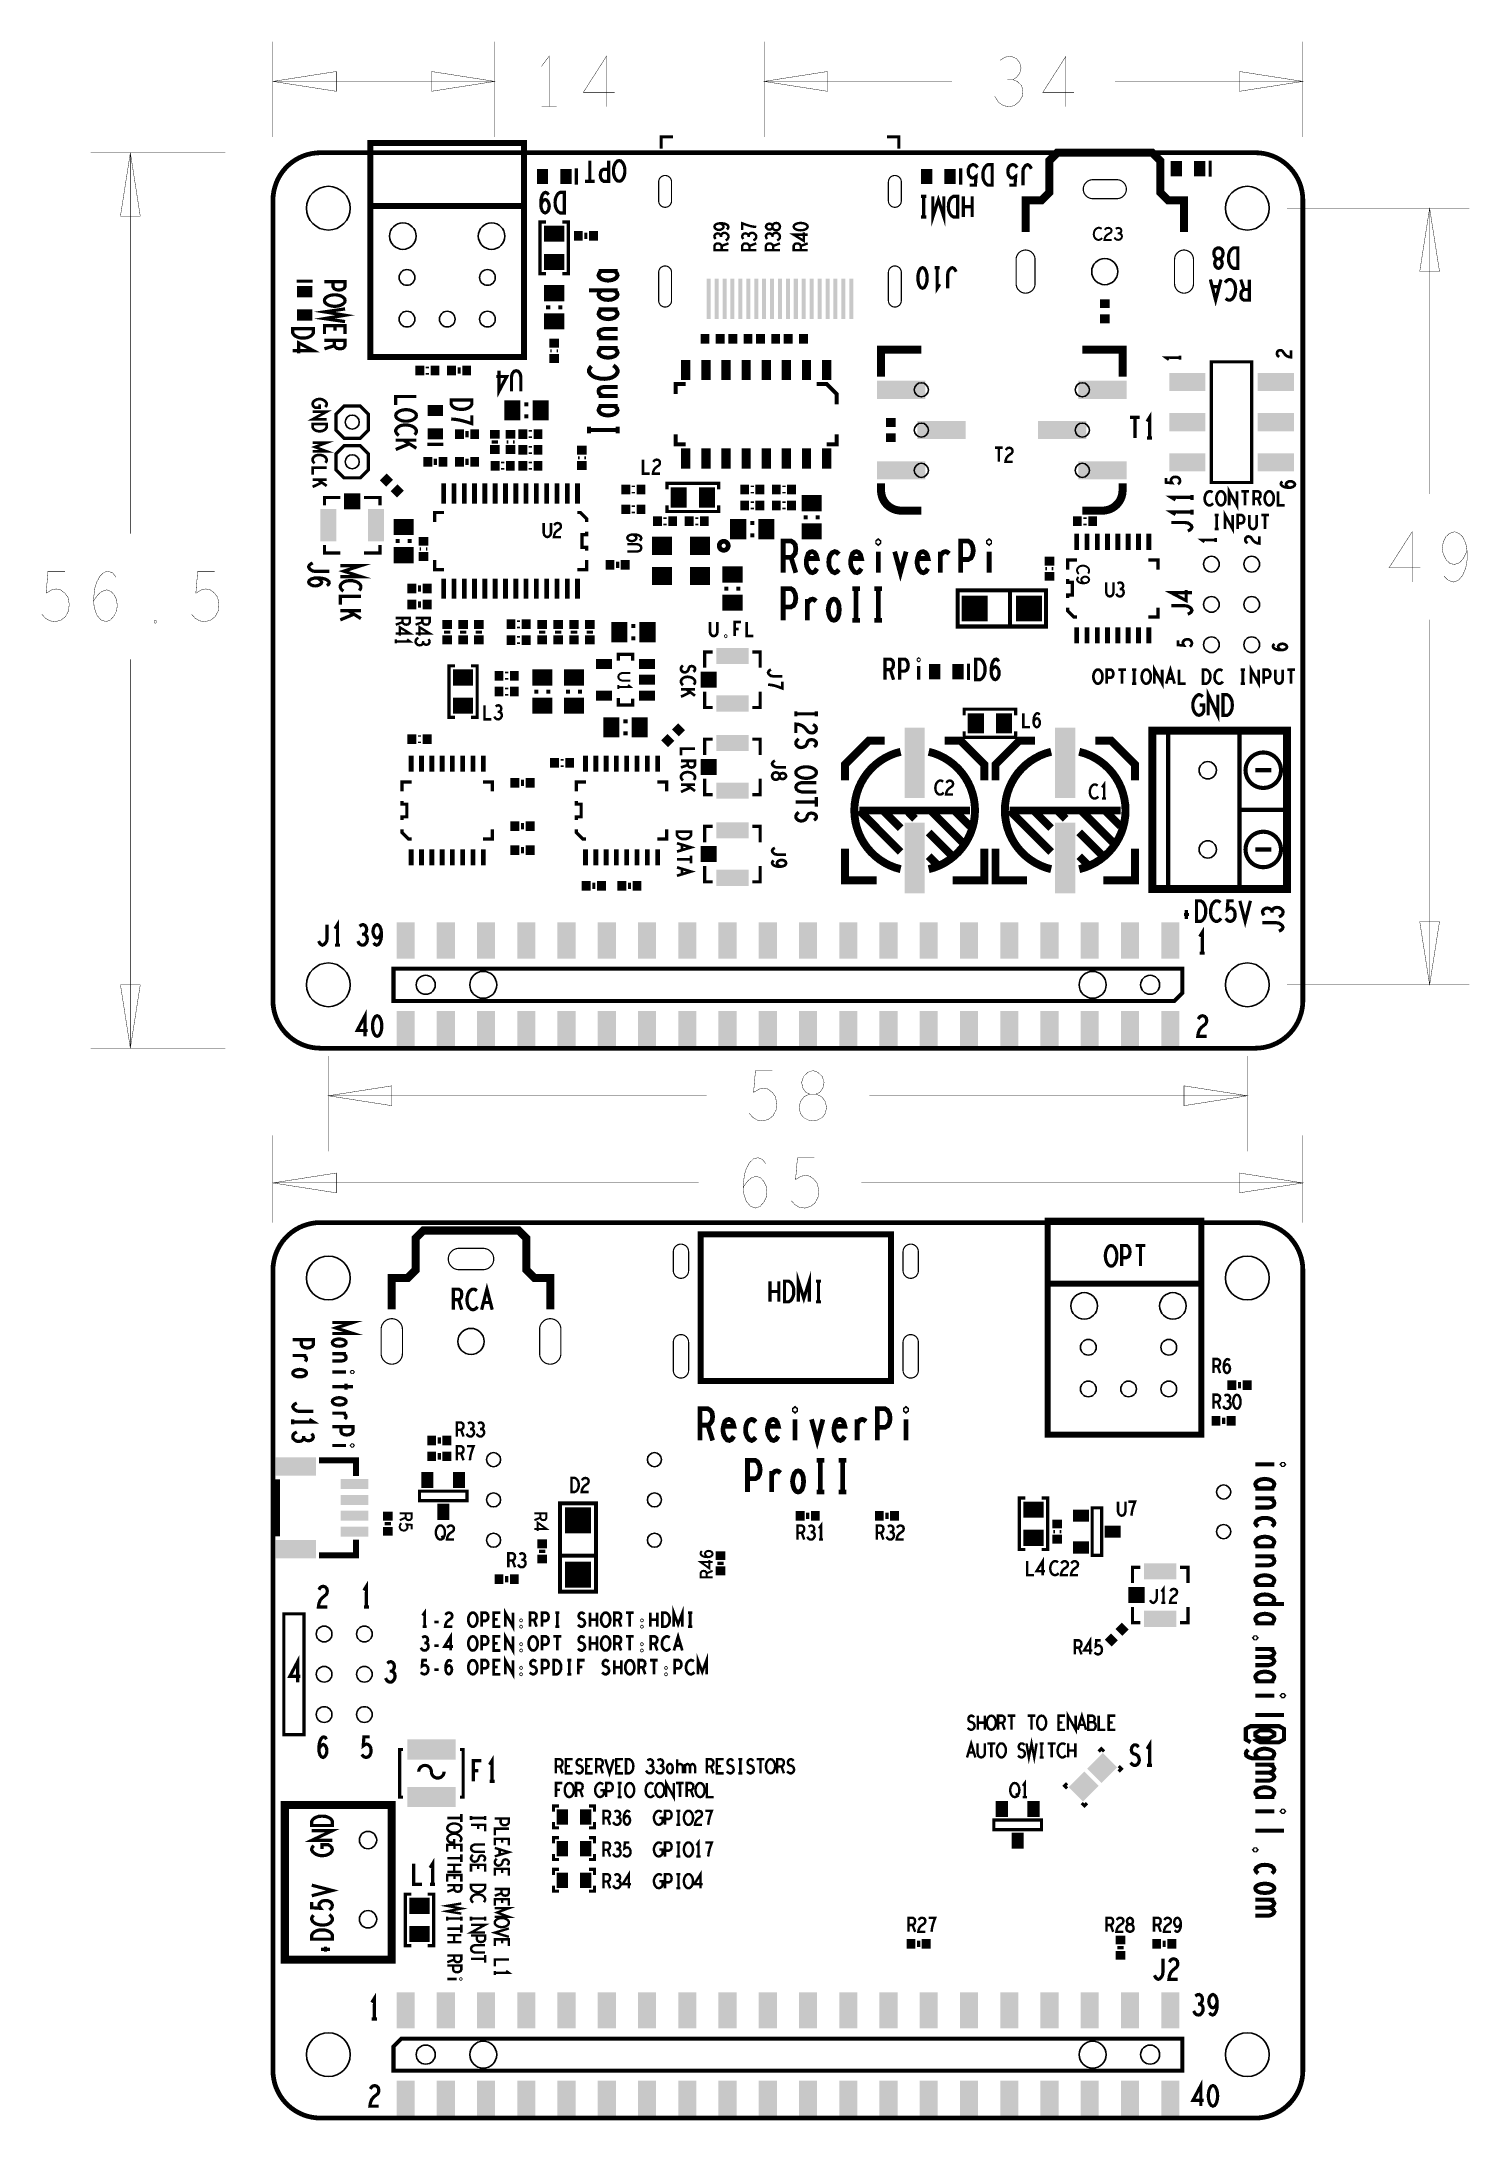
# Model space of a CAD drawing. Extents: x -15 to 76, y -68 to 64.
import ezdxf

# ---------------------------------------------------------------- set-up
doc = ezdxf.new("R2010")
doc.units = 0
doc.layers.get('0').update_dxf_attribs({"linetype": 'CONTINUOUS'})
for name, color, linetype in [('BOARD_ART', 7, 'CONTINUOUS'), ('DIMENSION_ART', 2, 'CONTINUOUS'), ('PASTEBOTTOM_ART', 15, 'CONTINUOUS'), ('PASTETOP_ART', 4, 'CONTINUOUS'), ('RECEIVERPIPROII-1-2_DRL', 5, 'CONTINUOUS'), ('RECEIVERPIPROII_ROU', 10, 'CONTINUOUS'), ('SILK_BOTTOM_ART', 6, 'CONTINUOUS'), ('SILK_TOP_ART', 9, 'CONTINUOUS')]:
    doc.layers.add(name, color=color, linetype=linetype)

# ---------------------------------------------------------------- blocks, each defined once
blk = doc.blocks.new('RECTANGLE_64')
blk.add_solid([(0.508, 1.016), (0.508, -1.016), (-0.508, 1.016), (-0.508, -1.016)])
blk = doc.blocks.new('RECTANGLE_65')
blk.add_solid([(0.508, 0.635), (0.508, -0.635), (-0.508, 0.635), (-0.508, -0.635)])
blk = doc.blocks.new('SQUARE_16')
blk.add_solid([(0.508, 0.508), (0.508, -0.508), (-0.508, 0.508), (-0.508, -0.508)])
blk = doc.blocks.new('SQUARE_27')
blk.add_solid([(0.8128, 0.8128), (0.8128, -0.8128), (-0.8128, 0.8128), (-0.8128, -0.8128)])
blk = doc.blocks.new('CUSTOM_15')
for points in [[(-0.413092, -0.01796), (-0.377172, 0.01796), (0.377172, -0.01796), (0.413092, 0.01796)], [(-0.377172, 0.01796), (0.01796, 0.413092), (0.413092, 0.01796), (0.01796, 0.413092)], [(-0.01796, -0.413092), (-0.413092, -0.01796), (-0.01796, -0.413092), (0.377172, -0.01796)]]:
    blk.add_solid(points)
blk = doc.blocks.new('RECTANGLE_60')
blk.add_solid([(0.508, 0.3175), (0.508, -0.3175), (-0.508, 0.3175), (-0.508, -0.3175)])
blk = doc.blocks.new('RECTANGLE_26')
blk.add_solid([(0.3556, 0.4826), (0.3556, -0.4826), (-0.3556, 0.4826), (-0.3556, -0.4826)])
blk = doc.blocks.new('RECTANGLE_70')
blk.add_solid([(0.4826, 0.3556), (0.4826, -0.3556), (-0.4826, 0.3556), (-0.4826, -0.3556)])
blk = doc.blocks.new('RECTANGLE_67')
blk.add_solid([(1.524, 0.5715), (1.524, -0.5715), (-1.524, 0.5715), (-1.524, -0.5715)])
blk = doc.blocks.new('RECTANGLE_7')
blk.add_solid([(0.5715, 1.143), (0.5715, -1.143), (-0.5715, 1.143), (-0.5715, -1.143)])
blk = doc.blocks.new('RECTANGLE_68')
blk.add_solid([(1.143, 0.5715), (1.143, -0.5715), (-1.143, 0.5715), (-1.143, -0.5715)])
blk = doc.blocks.new('RECTANGLE_14')
blk.add_solid([(1.016, 0.508), (1.016, -0.508), (-1.016, 0.508), (-1.016, -0.508)])
blk = doc.blocks.new('RECTANGLE_61')
blk.add_solid([(0.1524, 0.508), (0.1524, -0.508), (-0.1524, 0.508), (-0.1524, -0.508)])
blk = doc.blocks.new('CUSTOM_71')
for points in [[(-0.413092, 0.01796), (-0.01796, 0.413092), (0.377172, 0.01796), (-0.01796, 0.413092)], [(-0.377172, -0.01796), (-0.413092, 0.01796), (0.413092, -0.01796), (0.377172, 0.01796)], [(0.01796, -0.413092), (-0.377172, -0.01796), (0.01796, -0.413092), (0.413092, -0.01796)]]:
    blk.add_solid(points)
blk = doc.blocks.new('RECTANGLE_21')
blk.add_solid([(0.635, 0.508), (0.635, -0.508), (-0.635, 0.508), (-0.635, -0.508)])
blk = doc.blocks.new('RECTANGLE_12')
blk.add_solid([(0.2794, 0.3048), (0.2794, -0.3048), (-0.2794, 0.3048), (-0.2794, -0.3048)])
blk = doc.blocks.new('RECTANGLE_66')
blk.add_solid([(0.635, 0.5715), (0.635, -0.5715), (-0.635, 0.5715), (-0.635, -0.5715)])
blk = doc.blocks.new('RECTANGLE_11')
blk.add_solid([(0.3048, 0.2794), (0.3048, -0.2794), (-0.3048, 0.2794), (-0.3048, -0.2794)])
blk = doc.blocks.new('RECTANGLE_63')
blk.add_solid([(0.2921, 0.635), (0.2921, -0.635), (-0.2921, 0.635), (-0.2921, -0.635)])
blk = doc.blocks.new('RECTANGLE_62')
blk.add_solid([(0.1524, 0.635), (0.1524, -0.635), (-0.1524, 0.635), (-0.1524, -0.635)])
blk = doc.blocks.new('RECTANGLE_59')
blk.add_solid([(0.127, 1.27), (0.127, -1.27), (-0.127, 1.27), (-0.127, -1.27)])
blk = doc.blocks.new('RECTANGLE_69')
blk.add_solid([(0.635, 2.2225), (0.635, -2.2225), (-0.635, 2.2225), (-0.635, -2.2225)])
blk = doc.blocks.new('ROUND_110')
blk.add_circle((0, 0), 0.445)
blk = doc.blocks.new('ROUND_111')
blk.add_circle((0, 0), 0.495)
blk = doc.blocks.new('ROUND_112')
blk.add_circle((0, 0), 0.546)
blk = doc.blocks.new('ROUND_8')
blk.add_circle((0, 0), 0.6)
blk = doc.blocks.new('ROUND_18')
blk.add_circle((0, 0), 0.826)
blk = doc.blocks.new('ROUND_9')
blk.add_circle((0, 0), 0.85)
blk = doc.blocks.new('ROUND_19')
blk.add_circle((0, 0), 0.838)
blk = doc.blocks.new('ROUND_10')
blk.add_circle((0, 0), 1.38)
blk = doc.blocks.new('RECTANGLE_32')
blk.add_solid([(1.524, 0.635), (1.524, -0.635), (-1.524, 0.635), (-1.524, -0.635)])
blk = doc.blocks.new('CUSTOM_109')
for points in [[(-0.942928, -0.0449), (-0.853128, 0.0449), (0.853128, -0.0449), (0.942928, 0.0449)], [(-0.853128, 0.0449), (0.0449, 0.942928), (0.942928, 0.0449), (0.0449, 0.942928)], [(-0.0449, -0.942928), (-0.942928, -0.0449), (-0.0449, -0.942928), (0.853128, -0.0449)]]:
    blk.add_solid(points)
blk = doc.blocks.new('RECTANGLE_33')
blk.add_solid([(0.8763, 0.3175), (0.8763, -0.3175), (-0.8763, 0.3175), (-0.8763, -0.3175)])
blk = doc.blocks.new('RECTANGLE_34')
blk.add_solid([(1.27, 0.5715), (1.27, -0.5715), (-1.27, 0.5715), (-1.27, -0.5715)])
blk = doc.blocks.new('RECTANGLE_17')
blk.add_solid([(0.508, 0.381), (0.508, -0.381), (-0.508, 0.381), (-0.508, -0.381)])
blk = doc.blocks.new('RECTANGLE_20')
blk.add_solid([(0.381, 0.508), (0.381, -0.508), (-0.381, 0.508), (-0.381, -0.508)])

msp = doc.modelspace()

# ---------------------------------------------------------------- linework, layer by layer
at = {"layer": 'BOARD_ART', "const_width": 0.3}
for points in [[(3, 56.5, 0.4142136), (0, 53.5)], [(65, 53.5, 0.4142136), (62, 56.5)], [(0, 3, 0.4142136), (3, 0)], [(62, 0, 0.4142136), (65, 3)], [(3, -11, 0.4142136), (0, -14)], [(65, -14, 0.4142136), (62, -11)], [(0, -64.5, 0.4142136), (3, -67.5)], [(62, -67.5, 0.4142136), (65, -64.5)]]:
    msp.add_lwpolyline(points, format="xyb", dxfattribs=at)
for points in [[(62, 56.5), (3, 56.5)], [(0, 53.5), (0, 49.25)], [(65, 49), (65, 49.25), (65, 53.5)], [(0, 49.25), (0, 8)], [(65, 3), (65, 7.75), (65, 8), (65, 10), (65, 47), (65, 49)], [(0, 8), (0, 7.75), (0, 3)], [(3, 0), (62, 0)], [(3, -11), (62, -11)], [(0, -18.5), (0, -18.25), (0, -14)], [(65, -14), (65, -18.25)], [(0, -64.5), (0, -59.75), (0, -59.5), (0, -57.5), (0, -20.5), (0, -18.5)], [(65, -18.25), (65, -59.5)], [(65, -59.5), (65, -59.75), (65, -64.5)], [(62, -67.5), (3, -67.5)]]:
    msp.add_lwpolyline(points, dxfattribs=at)
at = {"layer": 'DIMENSION_ART', "const_width": 0.0254}
for points in [[(0, 57.5), (0, 63.5)], [(14, 57.5), (14, 63.5)], [(31, 57.5), (31, 63.5)], [(65, 57.5), (65, 63.5)], [(17.4252, 59.4125), (17.4252, 62.5875), (16.9528, 61.9525)], [(21.0472, 59.4125), (21.0472, 62.5875), (19.5905, 60.3121), (21.5591, 60.3121)], [(46.7008, 61.1059), (46.937, 61.2646), (47.1339, 61.5291), (47.2126, 61.8466), (47.1339, 62.1642), (46.937, 62.4287), (46.5827, 62.5875), (46.2284, 62.5346), (45.874, 62.3229)], [(50.0472, 59.4125), (50.0472, 62.5875), (48.5905, 60.3121), (50.5591, 60.3121)], [(4, 61.625), (0, 61), (4, 60.375), (4, 61.625)], [(14, 61), (0, 61)], [(10, 60.375), (14, 61), (10, 61.625), (10, 60.375)], [(13.8629, 61), (14, 61)], [(35, 61.625), (31, 61), (35, 60.375), (35, 61.625)], [(42.8629, 61), (31, 61)], [(45.5591, 60.0475), (45.7952, 59.677), (46.1102, 59.4654), (46.4646, 59.4125), (46.7796, 59.4654), (47.0945, 59.7299), (47.2913, 60.0475), (47.3307, 60.365), (47.252, 60.7353), (46.9764, 61), (46.7008, 61.1059), (46.3464, 61.1059)], [(53.1371, 61), (65, 61)], [(61, 60.375), (65, 61), (61, 61.625), (61, 60.375)], [(16.9528, 59.4125), (17.8976, 59.4125)], [(-3, 56.5), (-11.5, 56.5)], [(-8.375, 52.5), (-9, 56.5), (-9.625, 52.5), (-8.375, 52.5)], [(-9, 32.4687), (-9, 56.5)], [(64, 53), (75.5, 53)], [(73.625, 49), (73, 53), (72.375, 49), (73.625, 49)], [(73, 34.9687), (73, 53)], [(71.8976, 29.4125), (71.8976, 32.5875), (70.4409, 30.3121), (72.4095, 30.3121)], [(73.9055, 29.7828), (74.1811, 29.5183), (74.496, 29.4125), (74.811, 29.5183), (75.0866, 29.8357), (75.2835, 30.3121), (75.3622, 30.7883), (75.3622, 31.3704), (75.2835, 31.8466), (75.0866, 32.27), (74.8504, 32.4817), (74.5748, 32.5875), (74.2598, 32.4817), (74.0236, 32.27), (73.8661, 31.9525), (73.7874, 31.5291), (73.8661, 31.1588), (74.063, 30.7883), (74.2992, 30.5766), (74.5748, 30.5237), (74.8897, 30.6295), (75.126, 30.8941), (75.3622, 31.3704)], [(-14.5905, 27.3886), (-14.3544, 27.1241), (-14.0788, 26.9654), (-13.7244, 26.9125), (-13.37, 27.0183), (-13.0945, 27.2299), (-12.8976, 27.6004), (-12.8583, 28.0237), (-12.937, 28.447), (-13.1339, 28.7117), (-13.4095, 28.9233), (-13.685, 28.9762), (-13.9606, 28.9233), (-14.3149, 28.7117), (-14.1968, 30.0875), (-13.1339, 30.0875)], [(-11.3229, 28.2353), (-11.0472, 28.6059), (-10.811, 28.8175), (-10.496, 28.9233), (-10.2204, 28.8175), (-10.0236, 28.6059), (-9.8661, 28.2883), (-9.8267, 27.9179), (-9.8661, 27.6004), (-10.0236, 27.2828), (-10.2599, 27.0183), (-10.5354, 26.9125), (-10.8504, 27.0183), (-11.126, 27.3357), (-11.2835, 27.8121), (-11.3229, 28.3412), (-11.2441, 29.0291), (-11.126, 29.3996), (-10.9292, 29.77), (-10.6536, 30.0346), (-10.378, 30.0875), (-10.1024, 29.9817), (-9.9055, 29.7171)], [(-5.1417, 27.3886), (-4.9056, 27.1241), (-4.63, 26.9654), (-4.2756, 26.9125), (-3.9212, 27.0183), (-3.6457, 27.2299), (-3.4488, 27.6004), (-3.4095, 28.0237), (-3.4882, 28.447), (-3.6851, 28.7117), (-3.9607, 28.9233), (-4.2362, 28.9762), (-4.5118, 28.9233), (-4.8661, 28.7117), (-4.748, 30.0875), (-3.6851, 30.0875)], [(-7.4252, 26.8067), (-7.504, 26.8596), (-7.504, 26.9654), (-7.4252, 27.0183), (-7.3464, 26.9654), (-7.3464, 26.8596), (-7.4252, 26.8067)], [(73, 27.0313), (73, 4)], [(-9, 24.5313), (-9, 0)], [(72.375, 8), (73, 4), (73.625, 8), (72.375, 8)], [(-9.625, 4), (-9, 0), (-8.375, 4), (-9.625, 4)], [(64, 4), (75.5, 4)], [(-3, 0), (-11.5, 0)], [(3.5, -6.5), (3.5, -0.5)], [(61.5, -6.5), (61.5, -0.5)], [(7.5, -2.375), (3.5, -3), (7.5, -3.625), (7.5, -2.375)], [(30.0591, -4.1114), (30.2952, -4.3759), (30.5708, -4.5346), (30.9252, -4.5875), (31.2796, -4.4817), (31.5551, -4.2701), (31.752, -3.8996), (31.7913, -3.4763), (31.7126, -3.053), (31.5157, -2.7883), (31.2401, -2.5767), (30.9646, -2.5238), (30.689, -2.5767), (30.3347, -2.7883), (30.4528, -1.4125), (31.5157, -1.4125)], [(34.0748, -4.5875), (34.3504, -4.5346), (34.6653, -4.3759), (34.8622, -4.1114), (34.9409, -3.7408), (34.8622, -3.3705), (34.626, -3.053), (34.2716, -2.8941), (33.878, -2.8941), (33.6417, -2.7883), (33.4448, -2.5238), (33.3661, -2.1534), (33.4843, -1.7829), (33.7598, -1.5183), (34.0748, -1.4125), (34.3897, -1.5183), (34.6653, -1.7829), (34.7835, -2.1534), (34.7047, -2.5238), (34.5079, -2.7883), (34.2716, -2.8941), (33.878, -2.8941), (33.5236, -3.053), (33.2874, -3.3705), (33.2087, -3.7408), (33.2874, -4.1114), (33.4843, -4.3759), (33.7992, -4.5346), (34.0748, -4.5875)], [(57.5, -3.625), (61.5, -3), (57.5, -2.375), (57.5, -3.625)], [(27.3629, -3), (3.5, -3)], [(37.6371, -3), (61.5, -3)], [(0, -5.5), (0, -11)], [(65, -5.5), (65, -11)], [(4, -7.875), (0, -8.5), (4, -9.125), (4, -7.875)], [(29.6771, -8.7647), (29.9528, -8.3941), (30.189, -8.1825), (30.504, -8.0767), (30.7796, -8.1825), (30.9764, -8.3941), (31.1339, -8.7117), (31.1733, -9.0821), (31.1339, -9.3996), (30.9764, -9.7172), (30.7401, -9.9817), (30.4646, -10.0875), (30.1496, -9.9817), (29.874, -9.6643), (29.7165, -9.1879), (29.6771, -8.6588), (29.7559, -7.9709), (29.874, -7.6004), (30.0708, -7.23), (30.3464, -6.9654), (30.622, -6.9125), (30.8976, -7.0183), (31.0945, -7.2829)], [(32.7087, -9.6114), (32.9448, -9.8759), (33.2204, -10.0346), (33.5748, -10.0875), (33.9292, -9.9817), (34.2047, -9.7701), (34.4016, -9.3996), (34.4409, -8.9763), (34.3622, -8.553), (34.1653, -8.2883), (33.8897, -8.0767), (33.6142, -8.0238), (33.3386, -8.0767), (32.9843, -8.2883), (33.1024, -6.9125), (34.1653, -6.9125)], [(61, -9.125), (65, -8.5), (61, -7.875), (61, -9.125)], [(26.8629, -8.5), (0, -8.5)], [(37.1371, -8.5), (65, -8.5)]]:
    msp.add_lwpolyline(points, dxfattribs=at)
at = {"layer": 'RECEIVERPIPROII_ROU', "const_width": 0.075}
for points in [[(25.1568, 54.6569, 1), (24.343, 54.6569)], [(39.6568, 54.6569, 1), (38.843, 54.6569)], [(51.7379, 54.7974, 1), (51.7379, 53.6026)], [(53.2619, 53.6026, 1), (53.2619, 54.7974)], [(24.343, 53.4629, 1), (25.1568, 53.4629)], [(38.843, 53.4629, 1), (39.6568, 53.4629)], [(48.0973, 49.7619, 1), (46.9025, 49.7619)], [(58.0973, 49.7619, 1), (56.9025, 49.7619)], [(25.1568, 48.9489, 1), (24.343, 48.9489)], [(39.6568, 48.9489, 1), (38.843, 48.9489)], [(46.9025, 48.2379, 1), (48.0973, 48.2379)], [(56.9025, 48.2379, 1), (58.0973, 48.2379)], [(24.343, 47.1709, 1), (25.1568, 47.1709)], [(38.843, 47.1709, 1), (39.6568, 47.1709)], [(11.7381, -12.6276, 1), (11.7381, -13.9724)], [(13.2621, -13.9724, 1), (13.2621, -12.6276)], [(26.232, -12.8431, 1), (25.2682, -12.8431)], [(40.732, -12.8431, 1), (39.7682, -12.8431)], [(25.2682, -14.0371, 1), (26.232, -14.0371)], [(39.7682, -14.0371, 1), (40.732, -14.0371)], [(8.1725, -17.7381, 1), (6.8277, -17.7381)], [(18.1725, -17.7381, 1), (16.8277, -17.7381)], [(26.232, -18.5511, 1), (25.2682, -18.5511)], [(40.732, -18.5511, 1), (39.7682, -18.5511)], [(6.8277, -19.2621, 1), (8.1725, -19.2621)], [(16.8277, -19.2621, 1), (18.1725, -19.2621)], [(25.2682, -20.3291, 1), (26.232, -20.3291)], [(39.7682, -20.3291, 1), (40.732, -20.3291)]]:
    msp.add_lwpolyline(points, format="xyb", dxfattribs=at)
for points in [[(24.343, 54.6569), (24.343, 53.4629)], [(25.1568, 53.4629), (25.1568, 54.6569)], [(38.843, 54.6569), (38.843, 53.4629)], [(39.6568, 53.4629), (39.6568, 54.6569)], [(53.2619, 54.7974), (51.7379, 54.7974)], [(51.7379, 53.6026), (53.2619, 53.6026)], [(24.343, 48.9489), (24.343, 47.1709)], [(25.1568, 47.1709), (25.1568, 48.9489)], [(38.843, 48.9489), (38.843, 47.1709)], [(39.6568, 47.1709), (39.6568, 48.9489)], [(46.9025, 49.7619), (46.9025, 48.2379)], [(48.0973, 48.2379), (48.0973, 49.7619)], [(56.9025, 49.7619), (56.9025, 48.2379)], [(58.0973, 48.2379), (58.0973, 49.7619)], [(11.7381, -12.6276), (13.2621, -12.6276)], [(25.2682, -14.0371), (25.2682, -12.8431)], [(26.232, -12.8431), (26.232, -14.0371)], [(39.7682, -14.0371), (39.7682, -12.8431)], [(40.732, -12.8431), (40.732, -14.0371)], [(13.2621, -13.9724), (11.7381, -13.9724)], [(6.8277, -19.2621), (6.8277, -17.7381)], [(8.1725, -17.7381), (8.1725, -19.2621)], [(16.8277, -19.2621), (16.8277, -17.7381)], [(18.1725, -17.7381), (18.1725, -19.2621)], [(25.2682, -20.3291), (25.2682, -18.5511)], [(26.232, -18.5511), (26.232, -20.3291)], [(39.7682, -20.3291), (39.7682, -18.5511)], [(40.732, -18.5511), (40.732, -20.3291)]]:
    msp.add_lwpolyline(points, dxfattribs=at)
at = {"layer": 'SILK_BOTTOM_ART'}
for points, const_width in [([(17.5, -16.4681), (17.5, -14.5), (16.5, -14.5), (16, -14), (16, -12), (15.5, -11.5), (9.5, -11.5), (9, -12), (9, -14), (8.5, -14.5), (7.5, -14.5), (7.5, -16.4681)], 0.508), ([(39, -11.75), (39, -21), (27, -21), (27, -11.75), (39, -11.75)], 0.381), ([(58.6, -10.88), (58.6, -24.38), (48.9, -24.38), (48.9, -10.88), (58.6, -10.88)], 0.381), ([(52.9, -13.75), (52.7933, -13.7283), (52.7, -13.6417), (52.62, -13.5117), (52.5667, -13.36), (52.54, -13.1867), (52.54, -13.0133), (52.5667, -12.84), (52.62, -12.6883), (52.7, -12.5583), (52.7933, -12.4717), (52.9, -12.45), (53.0067, -12.4717), (53.1, -12.5583), (53.18, -12.6883), (53.2333, -12.84), (53.26, -13.0133), (53.26, -13.1867), (53.2333, -13.36), (53.18, -13.5117), (53.1, -13.6417), (53.0067, -13.7283), (52.9, -13.75)], 0.2032), ([(53.5603, -13.75), (53.5603, -12.45), (53.8803, -12.45), (53.987, -12.515), (54.067, -12.6667), (54.0937, -12.84), (54.067, -13.0133), (54.0003, -13.1433), (53.8803, -13.2084), (53.5603, -13.2084)], 0.2032), ([(54.4473, -12.45), (55.0607, -12.45)], 0.2032), ([(54.754, -12.45), (54.754, -13.75)], 0.2032), ([(33.1573, -16), (33.1573, -14.7), (33.504, -15.7833), (33.8507, -14.7), (33.8507, -16)], 0.2032), ([(11.3833, -16.5), (11.3833, -15.2), (11.7167, -15.2), (11.8233, -15.265), (11.89, -15.3517), (11.9167, -15.525), (11.89, -15.6983), (11.81, -15.8067), (11.7167, -15.8717), (11.3833, -15.8717)], 0.2032), ([(12.8703, -15.3083), (12.7903, -15.2433), (12.697, -15.2), (12.5903, -15.2), (12.4703, -15.265), (12.377, -15.3733), (12.3103, -15.5033), (12.257, -15.72), (12.2437, -15.915), (12.2703, -16.11), (12.3103, -16.24), (12.3903, -16.37), (12.4837, -16.4567), (12.577, -16.5), (12.6703, -16.5), (12.7637, -16.4567), (12.8437, -16.3917), (12.9103, -16.305)], 0.2032), ([(13.1707, -16.5), (13.504, -15.2), (13.8373, -16.5)], 0.2032), ([(31.37, -16), (31.37, -14.7)], 0.2032), ([(31.93, -15.35), (31.37, -15.35)], 0.2032), ([(31.93, -14.7), (31.93, -16)], 0.2032), ([(32.2837, -16), (32.2837, -14.7), (32.5503, -14.7), (32.657, -14.765), (32.737, -14.8517), (32.8037, -14.9816), (32.857, -15.1334), (32.8703, -15.35), (32.857, -15.5667), (32.8037, -15.7184), (32.737, -15.8484), (32.657, -15.935), (32.5503, -16), (32.2837, -16)], 0.2032), ([(34.271, -14.7), (34.591, -14.7)], 0.2032), ([(34.431, -14.7), (34.431, -16)], 0.2032), ([(58.6, -14.86), (48.9, -14.86)], 0.381), ([(11.7167, -15.8717), (11.9167, -16.5)], 0.2032), ([(13.7173, -16.045), (13.2907, -16.045)], 0.2032), ([(34.271, -16), (34.591, -16)], 0.2032), ([(1.25, -18.3833), (2.55, -18.3833), (2.55, -18.7033), (2.485, -18.81), (2.3333, -18.89), (2.16, -18.9167), (1.9867, -18.89), (1.8567, -18.8233), (1.7916, -18.7033), (1.7916, -18.3833)], 0.2032), ([(3.75, -17.3033), (5.05, -17.3033), (3.9667, -17.65), (5.05, -17.9967), (3.75, -17.9967)], 0.2032), ([(3.75, -18.577), (3.7717, -18.497), (3.8583, -18.417), (4.01, -18.3637), (4.1833, -18.337), (4.3567, -18.3637), (4.5083, -18.417), (4.595, -18.497), (4.6166, -18.577), (4.595, -18.657), (4.5083, -18.737), (4.3567, -18.7903), (4.1833, -18.8037), (4.01, -18.7903), (3.8583, -18.737), (3.7717, -18.657), (3.75, -18.577)], 0.2032), ([(1.25, -19.3903), (2.1166, -19.3903)], 0.2032), ([(1.9433, -19.3903), (2.03, -19.457), (2.095, -19.5237), (2.1166, -19.617), (2.095, -19.6837), (2.03, -19.7637)], 0.2032), ([(3.75, -19.2773), (4.6166, -19.2773)], 0.2032), ([(4.4, -19.2773), (4.5083, -19.3307), (4.595, -19.4107), (4.6166, -19.5173), (4.595, -19.6107), (4.5083, -19.6907), (4.3567, -19.7307), (3.75, -19.7307)], 0.2032), ([(59.3558, -20.5), (59.3558, -19.611), (59.6204, -19.611), (59.7051, -19.6555), (59.758, -19.7147), (59.7792, -19.8333), (59.758, -19.9518), (59.6945, -20.0259), (59.6204, -20.0703), (59.3558, -20.0703)], 0.1524), ([(60.0014, -20.1296), (60.0755, -20.0259), (60.139, -19.9666), (60.2237, -19.937), (60.2978, -19.9666), (60.3507, -20.0259), (60.393, -20.1148), (60.4036, -20.2185), (60.393, -20.3074), (60.3507, -20.3963), (60.2872, -20.4704), (60.2131, -20.5), (60.1284, -20.4704), (60.0543, -20.3815), (60.012, -20.2481), (60.0014, -20.1), (60.0226, -19.9074), (60.0543, -19.8036), (60.1072, -19.6999), (60.1813, -19.6258), (60.2554, -19.611), (60.3295, -19.6406), (60.3824, -19.7147)], 0.1524), ([(1.25, -20.504), (1.2717, -20.424), (1.3583, -20.344), (1.51, -20.2907), (1.6833, -20.264), (1.8567, -20.2907), (2.0083, -20.344), (2.095, -20.424), (2.1166, -20.504), (2.095, -20.584), (2.0083, -20.664), (1.8567, -20.7173), (1.6833, -20.7307), (1.51, -20.7173), (1.3583, -20.664), (1.2717, -20.584), (1.25, -20.504)], 0.2032), ([(4.6166, -20.431), (3.75, -20.431)], 0.2032), ([(4.9633, -20.431), (4.985, -20.4043), (5.0283, -20.4043), (5.05, -20.431), (5.0283, -20.4577), (4.985, -20.4577), (4.9633, -20.431)], 0.2032), ([(59.6204, -20.0703), (59.7792, -20.5)], 0.1524), ([(61, -21.05), (61, -21.45)], 0.2032), ([(1.51, -22.3833), (1.38, -22.45), (1.2933, -22.53), (1.25, -22.6233), (1.2933, -22.73), (1.38, -22.81), (1.51, -22.89), (1.6833, -22.9167), (2.55, -22.9167)], 0.2032), ([(5.05, -21.358), (3.75, -21.358)], 0.2032), ([(3.75, -22.285), (3.7717, -22.205), (3.8583, -22.125), (4.01, -22.0717), (4.1833, -22.045), (4.3567, -22.0717), (4.5083, -22.125), (4.595, -22.205), (4.6166, -22.285), (4.595, -22.365), (4.5083, -22.445), (4.3567, -22.4983), (4.1833, -22.5117), (4.01, -22.4983), (3.8583, -22.445), (3.7717, -22.365), (3.75, -22.285)], 0.2032), ([(4.6166, -21.1713), (4.6166, -21.5447)], 0.2032), ([(59.3558, -22.75), (59.3558, -21.861), (59.6204, -21.861), (59.7051, -21.9055), (59.758, -21.9647), (59.7792, -22.0833), (59.758, -22.2018), (59.6945, -22.2759), (59.6204, -22.3203), (59.3558, -22.3203)], 0.1524), ([(59.6204, -22.3203), (59.7792, -22.75)], 0.1524), ([(59.9697, -22.5722), (60.0332, -22.6759), (60.1178, -22.7352), (60.2131, -22.75), (60.2978, -22.7352), (60.3824, -22.6611), (60.4353, -22.5722), (60.4459, -22.4833), (60.4248, -22.3796), (60.3507, -22.3055), (60.2766, -22.2759), (60.1813, -22.2759)], 0.1524), ([(60.2766, -22.2759), (60.3401, -22.2314), (60.393, -22.1574), (60.4142, -22.0684), (60.393, -21.9795), (60.3401, -21.9055), (60.2448, -21.861), (60.1496, -21.8758), (60.0543, -21.9351)], 0.1524), ([(60.8375, -21.861), (60.7528, -21.8906), (60.6893, -21.9647), (60.647, -22.0536), (60.6152, -22.1722), (60.6047, -22.3055), (60.6152, -22.4389), (60.647, -22.5574), (60.6893, -22.6463), (60.7528, -22.7204), (60.8375, -22.75), (60.9222, -22.7204), (60.9857, -22.6463), (61.028, -22.5574), (61.0598, -22.4389), (61.0703, -22.3055), (61.0598, -22.1722), (61.028, -22.0536), (60.9857, -21.9647), (60.9222, -21.8906), (60.8375, -21.861)], 0.1524), ([(1.25, -23.577), (2.55, -23.577), (2.29, -23.417)], 0.2032), ([(1.25, -23.417), (1.25, -23.737)], 0.2032), ([(3.75, -23.0253), (4.6166, -23.0253)], 0.2032), ([(4.4433, -23.0253), (4.53, -23.092), (4.595, -23.1587), (4.6166, -23.252), (4.595, -23.3187), (4.53, -23.3987)], 0.2032), ([(11.6058, -24.5), (11.6058, -23.611), (11.8704, -23.611), (11.9551, -23.6555), (12.008, -23.7147), (12.0292, -23.8333), (12.008, -23.9518), (11.9445, -24.0259), (11.8704, -24.0703), (11.6058, -24.0703)], 0.1524), ([(12.5266, -24.0259), (12.5901, -23.9814), (12.643, -23.9074), (12.6642, -23.8184), (12.643, -23.7295), (12.5901, -23.6555), (12.4948, -23.611), (12.3996, -23.6258), (12.3043, -23.6851)], 0.1524), ([(13.1616, -24.0259), (13.2251, -23.9814), (13.278, -23.9074), (13.2992, -23.8184), (13.278, -23.7295), (13.2251, -23.6555), (13.1298, -23.611), (13.0346, -23.6258), (12.9393, -23.6851)], 0.1524), ([(26.95, -24.75), (26.95, -22.75), (27.45, -22.75), (27.61, -22.85), (27.71, -22.9833), (27.75, -23.25), (27.71, -23.5167), (27.59, -23.6833), (27.45, -23.7834), (26.95, -23.7834)], 0.3), ([(28.45, -23.85), (29.09, -23.85), (29.03, -23.6167), (28.93, -23.4834), (28.79, -23.4167), (28.65, -23.45), (28.53, -23.55), (28.45, -23.7834), (28.41, -23.9834), (28.41, -24.1833), (28.45, -24.3834), (28.55, -24.5834), (28.67, -24.7167), (28.81, -24.75), (28.95, -24.6833), (29.09, -24.4834)], 0.3), ([(30.47, -23.5833), (30.33, -23.45), (30.21, -23.4167), (30.05, -23.4834), (29.93, -23.6167), (29.85, -23.85), (29.83, -24.0834), (29.85, -24.3167), (29.93, -24.5167), (30.05, -24.6833), (30.21, -24.75), (30.35, -24.6833), (30.47, -24.55)], 0.3), ([(31.25, -23.85), (31.89, -23.85), (31.83, -23.6167), (31.73, -23.4834), (31.59, -23.4167), (31.45, -23.45), (31.33, -23.55), (31.25, -23.7834), (31.21, -23.9834), (31.21, -24.1833), (31.25, -24.3834), (31.35, -24.5834), (31.47, -24.7167), (31.61, -24.75), (31.75, -24.6833), (31.89, -24.4834)], 0.3), ([(32.95, -22.8834), (32.91, -22.85), (32.91, -22.7833), (32.95, -22.75), (32.99, -22.7833), (32.99, -22.85), (32.95, -22.8834)], 0.3), ([(32.95, -23.4167), (32.95, -24.75)], 0.3), ([(33.99, -23.4167), (34.35, -24.75), (34.71, -23.4167)], 0.3), ([(35.45, -23.85), (36.09, -23.85), (36.03, -23.6167), (35.93, -23.4834), (35.79, -23.4167), (35.65, -23.45), (35.53, -23.55), (35.45, -23.7834), (35.41, -23.9834), (35.41, -24.1833), (35.45, -24.3834), (35.55, -24.5834), (35.67, -24.7167), (35.81, -24.75), (35.95, -24.6833), (36.09, -24.4834)], 0.3), ([(36.87, -23.6833), (36.97, -23.55), (37.07, -23.45), (37.21, -23.4167), (37.31, -23.45), (37.43, -23.55)], 0.3), ([(36.87, -24.75), (36.87, -23.4167)], 0.3), ([(38.15, -24.75), (38.15, -22.75), (38.63, -22.75), (38.79, -22.85), (38.91, -23.0833), (38.95, -23.35), (38.91, -23.6167), (38.81, -23.8167), (38.63, -23.9167), (38.15, -23.9167)], 0.3), ([(39.95, -22.8834), (39.91, -22.85), (39.91, -22.7833), (39.95, -22.75), (39.99, -22.7833), (39.99, -22.85), (39.95, -22.8834)], 0.3), ([(39.95, -23.4167), (39.95, -24.75)], 0.3), ([(60, -23.3), (60, -23.7)], 0.2032), ([(1.51, -24.2107), (1.3583, -24.2907), (1.2717, -24.3973), (1.25, -24.5173), (1.2717, -24.624), (1.38, -24.7307), (1.51, -24.7973), (1.64, -24.8107), (1.7916, -24.784), (1.9, -24.6907), (1.9433, -24.5973), (1.9433, -24.4773)], 0.2032), ([(1.9433, -24.5973), (2.0083, -24.6773), (2.1166, -24.744), (2.2467, -24.7707), (2.3767, -24.744), (2.485, -24.6773), (2.55, -24.5573), (2.5283, -24.4373), (2.4417, -24.3173)], 0.2032), ([(3.75, -23.8723), (5.05, -23.8723), (5.05, -24.1923), (4.985, -24.299), (4.8333, -24.379), (4.66, -24.4057), (4.4867, -24.379), (4.3567, -24.3123), (4.2916, -24.1923), (4.2916, -23.8723)], 0.2032), ([(10.5, -24.95), (10.5, -24.55)], 0.2032), ([(11.8704, -24.0703), (12.0292, -24.5)], 0.1524), ([(12.2197, -24.3222), (12.2832, -24.4259), (12.3678, -24.4852), (12.4631, -24.5), (12.5478, -24.4852), (12.6324, -24.4111), (12.6853, -24.3222), (12.6959, -24.2333), (12.6748, -24.1296), (12.6007, -24.0555), (12.5266, -24.0259), (12.4313, -24.0259)], 0.1524), ([(12.8547, -24.3222), (12.9182, -24.4259), (13.0028, -24.4852), (13.0981, -24.5), (13.1828, -24.4852), (13.2674, -24.4111), (13.3203, -24.3222), (13.3309, -24.2333), (13.3098, -24.1296), (13.2357, -24.0555), (13.1616, -24.0259), (13.0663, -24.0259)], 0.1524), ([(27.45, -23.7834), (27.75, -24.75)], 0.3), ([(5.25, -26.9921), (5.25, -26), (2.9104, -26)], 0.381), ([(4.6166, -25.066), (3.75, -25.066)], 0.2032), ([(4.9633, -25.066), (4.985, -25.0393), (5.0283, -25.0393), (5.05, -25.066), (5.0283, -25.0927), (4.985, -25.0927), (4.9633, -25.066)], 0.2032), ([(10.5, -25.95), (10.5, -25.55)], 0.2032), ([(11.6058, -26), (11.6058, -25.111), (11.8704, -25.111), (11.9551, -25.1555), (12.008, -25.2147), (12.0292, -25.3333), (12.008, -25.4518), (11.9445, -25.5259), (11.8704, -25.5703), (11.6058, -25.5703)], 0.1524), ([(11.8704, -25.5703), (12.0292, -26)], 0.1524), ([(12.4313, -26), (12.4525, -25.8074), (12.4843, -25.6444), (12.5266, -25.4962), (12.5795, -25.3333), (12.6642, -25.111), (12.2408, -25.111)], 0.1524), ([(29.95, -28), (29.95, -26), (30.43, -26), (30.59, -26.1), (30.71, -26.3333), (30.75, -26.6), (30.71, -26.8667), (30.61, -27.0667), (30.43, -27.1667), (29.95, -27.1667)], 0.3), ([(34.31, -26), (34.79, -26)], 0.3), ([(34.55, -26), (34.55, -28)], 0.3), ([(35.71, -26), (36.19, -26)], 0.3), ([(35.95, -26), (35.95, -28)], 0.3), ([(63.2, -26.258), (62, -26.258)], 0.254), ([(63.68, -26.258), (63.71, -26.2241), (63.77, -26.2241), (63.8, -26.258), (63.77, -26.2919), (63.71, -26.2919), (63.68, -26.258)], 0.254), ([(0.25, -30.8), (0.25, -27.2)], 0.381), ([(18.8347, -28), (18.8347, -27.111), (19.0463, -27.111), (19.131, -27.1555), (19.1945, -27.2147), (19.2474, -27.3036), (19.2898, -27.4074), (19.3003, -27.5555), (19.2898, -27.7037), (19.2474, -27.8074), (19.1945, -27.8963), (19.131, -27.9556), (19.0463, -28), (18.8347, -28)], 0.1524), ([(19.5014, -27.2592), (19.5649, -27.1703), (19.639, -27.1258), (19.7237, -27.111), (19.8295, -27.1406), (19.9036, -27.2147), (19.9248, -27.3036), (19.9142, -27.3925), (19.8718, -27.4666), (19.6602, -27.6148), (19.5649, -27.7185), (19.5014, -27.8667), (19.4802, -28), (19.9248, -28)], 0.1524), ([(31.47, -26.9333), (31.57, -26.8), (31.67, -26.7), (31.81, -26.6667), (31.91, -26.7), (32.03, -26.8)], 0.3), ([(31.47, -28), (31.47, -26.6667)], 0.3), ([(33.15, -28), (33.03, -27.9667), (32.91, -27.8334), (32.83, -27.6), (32.79, -27.3334), (32.83, -27.0667), (32.91, -26.8333), (33.03, -26.7), (33.15, -26.6667), (33.27, -26.7), (33.39, -26.8333), (33.47, -27.0667), (33.49, -27.3334), (33.47, -27.6), (33.39, -27.8334), (33.27, -27.9667), (33.15, -28)], 0.3), ([(62.99, -27.7788), (63.11, -27.7111), (63.17, -27.6095), (63.2, -27.4909), (63.14, -27.3724), (63.02, -27.2708), (62.84, -27.203), (62.6, -27.1692), (62.36, -27.203), (62.18, -27.2708), (62.06, -27.3724), (62, -27.4909), (62.03, -27.6095), (62.12, -27.7111), (62.2399, -27.7788)], 0.254), ([(12.25, -27.95), (9.25, -27.95), (9.25, -28.55), (12.25, -28.55), (12.25, -27.95)], 0.2), ([(20.393, -31.246), (20.393, -28.706), (18.107, -28.706), (18.107, -34.294), (20.393, -34.294), (20.393, -31.246)], 0.254), ([(34.31, -28), (34.79, -28)], 0.3), ([(35.71, -28), (36.19, -28)], 0.3), ([(47.492, -31.6256), (47.111, -31.6256), (47.111, -28.3744), (47.492, -28.3744)], 0.2032), ([(48.508, -28.3744), (48.889, -28.3744), (48.889, -31.6256), (48.508, -31.6256)], 0.2032), ([(53.3347, -28.611), (53.3347, -29.2481), (53.377, -29.3815), (53.4617, -29.4704), (53.5675, -29.5), (53.6733, -29.4704), (53.758, -29.3815), (53.8003, -29.2481), (53.8003, -28.611)], 0.1524), ([(54.1813, -29.5), (54.2025, -29.3074), (54.2343, -29.1444), (54.2766, -28.9962), (54.3295, -28.8333), (54.4142, -28.611), (53.9908, -28.611)], 0.1524), ([(62, -27.7788), (63.2, -27.7788)], 0.254), ([(62, -28.4021), (63.2, -28.4021)], 0.254), ([(62.9, -28.4021), (63.05, -28.4699), (63.17, -28.5715), (63.2, -28.7069), (63.17, -28.8255), (63.05, -28.9271), (62.84, -28.9779), (62, -28.9779)], 0.254), ([(7.45, -30), (7.05, -30)], 0.2032), ([(8.1143, -29.9697), (8.0508, -30.0332), (8.0127, -30.1072), (8, -30.2025), (8.0254, -30.2978), (8.0762, -30.3718), (8.1651, -30.4248), (8.2667, -30.4353), (8.3683, -30.4142), (8.4318, -30.3612), (8.4826, -30.2872), (8.4953, -30.2131), (8.4826, -30.139), (8.4318, -30.0438), (8.762, -30.0755), (8.762, -30.3612)], 0.127), ([(8, -29.3558), (8.762, -29.3558), (8.762, -29.6204), (8.7239, -29.7051), (8.6731, -29.758), (8.5715, -29.7792), (8.4699, -29.758), (8.4064, -29.6945), (8.3683, -29.6204), (8.3683, -29.3558)], 0.127), ([(8.3683, -29.6204), (8, -29.7792)], 0.127), ([(10.5675, -31), (10.4828, -30.9852), (10.4088, -30.9259), (10.3452, -30.837), (10.3029, -30.7333), (10.2817, -30.6148), (10.2817, -30.4962), (10.3029, -30.3777), (10.3452, -30.274), (10.4088, -30.1851), (10.4828, -30.1258), (10.5675, -30.111), (10.6522, -30.1258), (10.7262, -30.1851), (10.7898, -30.274), (10.8321, -30.3777), (10.8533, -30.4962), (10.8533, -30.6148), (10.8321, -30.7333), (10.7898, -30.837), (10.7262, -30.9259), (10.6522, -30.9852), (10.5675, -31)], 0.1524), ([(11.0014, -30.2592), (11.0649, -30.1703), (11.139, -30.1258), (11.2237, -30.111), (11.3295, -30.1406), (11.4036, -30.2147), (11.4248, -30.3036), (11.4142, -30.3925), (11.3718, -30.4666), (11.1602, -30.6148), (11.0649, -30.7185), (11.0014, -30.8667), (10.9802, -31), (11.4248, -31)], 0.1524), ([(16.5, -29.3558), (17.262, -29.3558), (17.262, -29.6204), (17.2239, -29.7051), (17.1731, -29.758), (17.0715, -29.7792), (16.9699, -29.758), (16.9064, -29.6945), (16.8683, -29.6204), (16.8683, -29.3558)], 0.127), ([(16.8683, -29.6204), (16.5, -29.7792)], 0.127), ([(16.5, -30.3295), (17.262, -30.3295), (16.7159, -29.9379), (16.7159, -30.4671)], 0.127), ([(33.1058, -31), (33.1058, -30.111), (33.3704, -30.111), (33.4551, -30.1555), (33.508, -30.2147), (33.5292, -30.3333), (33.508, -30.4518), (33.4445, -30.5259), (33.3704, -30.5703), (33.1058, -30.5703)], 0.1524), ([(33.75, -29.3), (33.75, -29.7)], 0.2032), ([(34.0266, -30.5259), (34.0901, -30.4814), (34.143, -30.4074), (34.1642, -30.3184), (34.143, -30.2295), (34.0901, -30.1555), (33.9948, -30.111), (33.8996, -30.1258), (33.8043, -30.1851)], 0.1524), ([(34.5875, -31), (34.5875, -30.111), (34.4605, -30.2888)], 0.1524), ([(38.1058, -31), (38.1058, -30.111), (38.3704, -30.111), (38.4551, -30.1555), (38.508, -30.2147), (38.5292, -30.3333), (38.508, -30.4518), (38.4445, -30.5259), (38.3704, -30.5703), (38.1058, -30.5703)], 0.1524), ([(38.75, -29.3), (38.75, -29.7)], 0.2032), ([(39.0266, -30.5259), (39.0901, -30.4814), (39.143, -30.4074), (39.1642, -30.3184), (39.143, -30.2295), (39.0901, -30.1555), (38.9948, -30.111), (38.8996, -30.1258), (38.8043, -30.1851)], 0.1524), ([(39.3864, -30.2592), (39.4499, -30.1703), (39.524, -30.1258), (39.6087, -30.111), (39.7145, -30.1406), (39.7886, -30.2147), (39.8098, -30.3036), (39.7992, -30.3925), (39.7568, -30.4666), (39.5452, -30.6148), (39.4499, -30.7185), (39.3864, -30.8667), (39.3652, -31), (39.8098, -31)], 0.1524), ([(51.7, -29), (51.7, -32), (52.3, -32), (52.3, -29), (51.7, -29)], 0.2), ([(63.05, -30.1769), (63.17, -30.0584), (63.2, -29.9568), (63.14, -29.8213), (63.02, -29.7197), (62.81, -29.652), (62.6, -29.635), (62.39, -29.652), (62.21, -29.7197), (62.06, -29.8213), (62, -29.9568), (62.06, -30.0753), (62.18, -30.1769)], 0.254), ([(2.9104, -32), (5.25, -32), (5.25, -31.0079)], 0.381), ([(10.6522, -30.7629), (10.7792, -31)], 0.1524), ([(33.3704, -30.5703), (33.5292, -31)], 0.1524), ([(33.7197, -30.8222), (33.7832, -30.9259), (33.8678, -30.9852), (33.9631, -31), (34.0478, -30.9852), (34.1324, -30.9111), (34.1853, -30.8222), (34.1959, -30.7333), (34.1748, -30.6296), (34.1007, -30.5555), (34.0266, -30.5259), (33.9313, -30.5259)], 0.1524), ([(34.4605, -31), (34.7145, -31)], 0.1524), ([(38.3704, -30.5703), (38.5292, -31)], 0.1524), ([(38.7197, -30.8222), (38.7832, -30.9259), (38.8678, -30.9852), (38.9631, -31), (39.0478, -30.9852), (39.1324, -30.9111), (39.1853, -30.8222), (39.1959, -30.7333), (39.1748, -30.6296), (39.1007, -30.5555), (39.0266, -30.5259), (38.9313, -30.5259)], 0.1524), ([(49.25, -30.5), (49.35, -30.5)], 0.2032), ([(49.65, -30.5), (49.75, -30.5)], 0.2032), ([(62.99, -31.4268), (63.11, -31.3591), (63.17, -31.2575), (63.2, -31.1389), (63.14, -31.0204), (63.02, -30.9188), (62.84, -30.851), (62.6, -30.8172), (62.36, -30.851), (62.18, -30.9188), (62.06, -31.0204), (62, -31.1389), (62.03, -31.2575), (62.12, -31.3591), (62.2399, -31.4268)], 0.254), ([(62, -31.4268), (63.2, -31.4268)], 0.254), ([(14.8558, -32.75), (14.8558, -31.861), (15.1204, -31.861), (15.2051, -31.9055), (15.258, -31.9647), (15.2792, -32.0833), (15.258, -32.2018), (15.1945, -32.2759), (15.1204, -32.3203), (14.8558, -32.3203)], 0.1524), ([(15.1204, -32.3203), (15.2792, -32.75)], 0.1524), ([(15.4697, -32.5722), (15.5332, -32.6759), (15.6178, -32.7352), (15.7131, -32.75), (15.7978, -32.7352), (15.8824, -32.6611), (15.9353, -32.5722), (15.9459, -32.4833), (15.9248, -32.3796), (15.8507, -32.3055), (15.7766, -32.2759), (15.6813, -32.2759)], 0.1524), ([(15.7766, -32.2759), (15.8401, -32.2314), (15.893, -32.1574), (15.9142, -32.0684), (15.893, -31.9795), (15.8401, -31.9055), (15.7448, -31.861), (15.6496, -31.8758), (15.5543, -31.9351)], 0.1524), ([(16.8, -31.75), (17.2, -31.75)], 0.2032), ([(20.266, -32.008), (18.234, -32.008)], 0.254), ([(27.75, -32.4205), (26.988, -32.4205), (27.5341, -32.8121), (27.5341, -32.2829)], 0.127), ([(27.4325, -32.1136), (27.3436, -32.0395), (27.2928, -31.976), (27.2674, -31.8913), (27.2928, -31.8172), (27.3436, -31.7643), (27.4198, -31.722), (27.5087, -31.7114), (27.5849, -31.722), (27.6611, -31.7643), (27.7246, -31.8278), (27.75, -31.9019), (27.7246, -31.9866), (27.6484, -32.0607), (27.5341, -32.103), (27.4071, -32.1136), (27.242, -32.0924), (27.1531, -32.0607), (27.0642, -32.0078), (27.0007, -31.9337), (26.988, -31.8596), (27.0134, -31.7855), (27.0769, -31.7326)], 0.127), ([(28.05, -32.5), (28.45, -32.5)], 0.2032), ([(47.6058, -32.361), (47.6058, -33.25), (48.0292, -33.25)], 0.1524), ([(48.5795, -33.25), (48.5795, -32.361), (48.1879, -32.9981), (48.7171, -32.9981)], 0.1524), ([(49.5503, -32.4351), (49.4868, -32.3906), (49.4128, -32.361), (49.3281, -32.361), (49.2328, -32.4055), (49.1588, -32.4795), (49.1058, -32.5684), (49.0635, -32.7166), (49.0529, -32.85), (49.0741, -32.9833), (49.1058, -33.0722), (49.1693, -33.1611), (49.2434, -33.2204), (49.3175, -33.25), (49.3916, -33.25), (49.4657, -33.2204), (49.5292, -33.1759), (49.5821, -33.1167)], 0.1524), ([(49.7514, -32.5092), (49.8149, -32.4203), (49.889, -32.3758), (49.9737, -32.361), (50.0795, -32.3906), (50.1536, -32.4647), (50.1748, -32.5536), (50.1642, -32.6425), (50.1218, -32.7166), (49.9102, -32.8648), (49.8149, -32.9685), (49.7514, -33.1167), (49.7302, -33.25), (50.1748, -33.25)], 0.1524), ([(50.3864, -32.5092), (50.4499, -32.4203), (50.524, -32.3758), (50.6087, -32.361), (50.7145, -32.3906), (50.7886, -32.4647), (50.8098, -32.5536), (50.7992, -32.6425), (50.7568, -32.7166), (50.5452, -32.8648), (50.4499, -32.9685), (50.3864, -33.1167), (50.3652, -33.25), (50.8098, -33.25)], 0.1524), ([(54.25, -33.75), (54.25, -32.75), (54.75, -32.75)], 0.2032), ([(57.75, -33.75), (57.75, -32.75), (57.25, -32.75)], 0.2032), ([(62, -32.0501), (63.2, -32.0501)], 0.254), ([(62.9, -32.0501), (63.05, -32.1179), (63.17, -32.2195), (63.2, -32.3549), (63.17, -32.4735), (63.05, -32.5751), (62.84, -32.6259), (62, -32.6259)], 0.254), ([(2.8967, -34.1667), (2.9767, -34.0367), (3.07, -33.9717), (3.1767, -33.95), (3.31, -33.9933), (3.4033, -34.1017), (3.43, -34.2316), (3.4167, -34.3617), (3.3633, -34.47), (3.0967, -34.6867), (2.9767, -34.8383), (2.8967, -35.055), (2.87, -35.25), (3.43, -35.25)], 0.2032), ([(5.9, -35.25), (5.9, -33.95), (5.74, -34.21)], 0.2032), ([(14.75, -33.7), (14.75, -33.3)], 0.2032), ([(27.75, -33.3942), (26.988, -33.3942), (26.988, -33.1296), (27.0261, -33.0449), (27.0769, -32.992), (27.1785, -32.9708), (27.2801, -32.992), (27.3436, -33.0555), (27.3817, -33.1296), (27.3817, -33.3942)], 0.127), ([(27.3817, -33.1296), (27.75, -32.9708)], 0.127), ([(55.3558, -34.8222), (55.4088, -34.9111), (55.4722, -34.9704), (55.5463, -35), (55.631, -34.9704), (55.6945, -34.9111), (55.758, -34.8222), (55.7792, -34.7037), (55.7792, -34.111)], 0.1524), ([(56.2025, -35), (56.2025, -34.111), (56.0755, -34.2888)], 0.1524), ([(56.6364, -34.2592), (56.6999, -34.1703), (56.774, -34.1258), (56.8587, -34.111), (56.9645, -34.1406), (57.0386, -34.2147), (57.0598, -34.3036), (57.0492, -34.3925), (57.0068, -34.4666), (56.7952, -34.6148), (56.6999, -34.7185), (56.6364, -34.8667), (56.6152, -35), (57.0598, -35)], 0.1524), ([(62.99, -33.8588), (63.11, -33.7911), (63.17, -33.6895), (63.2, -33.5709), (63.14, -33.4524), (63.02, -33.3508), (62.84, -33.283), (62.6, -33.2492), (62.36, -33.283), (62.18, -33.3508), (62.06, -33.4524), (62, -33.5709), (62.03, -33.6895), (62.12, -33.7911), (62.2399, -33.8588)], 0.254), ([(62, -33.8588), (63.2, -33.8588)], 0.254), ([(5.74, -35.25), (6.06, -35.25)], 0.2032), ([(9.5675, -36.5), (9.5675, -35.611), (9.4405, -35.7888)], 0.17), ([(14.6581, -36.5), (14.6581, -35.611), (15.1449, -36.5), (15.1449, -35.611)], 0.17), ([(25.2943, -36.5), (25.2943, -35.611), (25.5695, -36.3518), (25.8447, -35.611), (25.8447, -36.5)], 0.17), ([(54.25, -35.25), (54.25, -36.25), (54.75, -36.25)], 0.2032), ([(56.0755, -35), (56.3295, -35)], 0.1524), ([(57.75, -35.25), (57.75, -36.25), (57.25, -36.25)], 0.2032), ([(62.2699, -35.0748), (62.12, -35.0071), (62.03, -34.9055), (62, -34.7869), (62.06, -34.6515), (62.21, -34.5499), (62.39, -34.4821), (62.6, -34.4652), (62.81, -34.4821), (62.99, -34.5499), (63.14, -34.6515), (63.2, -34.7869), (63.17, -34.9055), (63.11, -34.9901), (62.99, -35.0748)], 0.254), ([(63.8, -35.0748), (62, -35.0748)], 0.254), ([(1.96, -43.31), (0.69, -43.31), (0.69, -35.69), (1.96, -35.69), (1.96, -43.31)], 0.2032), ([(9.4405, -36.5), (9.6945, -36.5)], 0.17), ([(10.1919, -36.2037), (10.4671, -36.2037)], 0.17), ([(10.8904, -35.7592), (10.9539, -35.6703), (11.028, -35.6258), (11.1127, -35.611), (11.2185, -35.6406), (11.2926, -35.7147), (11.3138, -35.8036), (11.3032, -35.8925), (11.2608, -35.9666), (11.0492, -36.1148), (10.9539, -36.2185), (10.8904, -36.3667), (10.8692, -36.5), (11.3138, -36.5)], 0.17), ([(12.6155, -36.5), (12.5308, -36.4852), (12.4568, -36.4259), (12.3932, -36.337), (12.3509, -36.2333), (12.3297, -36.1148), (12.3297, -35.9962), (12.3509, -35.8777), (12.3932, -35.774), (12.4568, -35.6851), (12.5308, -35.6258), (12.6155, -35.611), (12.7002, -35.6258), (12.7742, -35.6851), (12.8378, -35.774), (12.8801, -35.8777), (12.9013, -35.9962), (12.9013, -36.1148), (12.8801, -36.2333), (12.8378, -36.337), (12.7742, -36.4259), (12.7002, -36.4852), (12.6155, -36.5)], 0.17), ([(13.1658, -36.5), (13.1658, -35.611), (13.4198, -35.611), (13.5045, -35.6555), (13.568, -35.7592), (13.5892, -35.8777), (13.568, -35.9962), (13.5151, -36.0851), (13.4198, -36.1296), (13.1658, -36.1296)], 0.17), ([(14.3512, -36.5), (13.9278, -36.5), (13.9278, -35.611), (14.3512, -35.611)], 0.17), ([(14.1818, -36.0407), (13.9278, -36.0407)], 0.17), ([(15.6635, -36.1296), (15.6423, -36.1148), (15.6423, -36.0851), (15.6635, -36.0703), (15.6847, -36.0851), (15.6847, -36.1148), (15.6635, -36.1296)], 0.17), ([(15.6635, -36.5296), (15.6423, -36.5148), (15.6423, -36.4852), (15.6635, -36.4704), (15.6847, -36.4852), (15.6847, -36.5148), (15.6635, -36.5296)], 0.17), ([(16.2138, -36.5), (16.2138, -35.611), (16.4784, -35.611), (16.5631, -35.6555), (16.616, -35.7147), (16.6372, -35.8333), (16.616, -35.9518), (16.5525, -36.0259), (16.4784, -36.0703), (16.2138, -36.0703)], 0.17), ([(16.4784, -36.0703), (16.6372, -36.5)], 0.17), ([(16.9758, -36.5), (16.9758, -35.611), (17.2298, -35.611), (17.3145, -35.6555), (17.378, -35.7592), (17.3992, -35.8777), (17.378, -35.9962), (17.3251, -36.0851), (17.2298, -36.1296), (16.9758, -36.1296)], 0.17), ([(17.8225, -35.611), (18.0765, -35.611)], 0.17), ([(17.8225, -36.5), (18.0765, -36.5)], 0.17), ([(17.9495, -35.611), (17.9495, -36.5)], 0.17), ([(19.2512, -36.3815), (19.3359, -36.4556), (19.4312, -36.5), (19.5158, -36.5), (19.6005, -36.4556), (19.664, -36.3815), (19.6958, -36.2777), (19.6746, -36.174), (19.6217, -36.0851), (19.5264, -36.0259), (19.3994, -35.9962), (19.3253, -35.937), (19.2936, -35.8333), (19.3148, -35.7295), (19.3677, -35.6555), (19.4417, -35.611), (19.5158, -35.611), (19.5899, -35.6406), (19.6534, -35.7147)], 0.17), ([(20.0132, -36.5), (20.0132, -35.611)], 0.17), ([(20.4578, -36.0555), (20.0132, -36.0555)], 0.17), ([(20.4578, -35.611), (20.4578, -36.5)], 0.17), ([(20.9975, -36.5), (20.9128, -36.4852), (20.8388, -36.4259), (20.7752, -36.337), (20.7329, -36.2333), (20.7117, -36.1148), (20.7117, -35.9962), (20.7329, -35.8777), (20.7752, -35.774), (20.8388, -35.6851), (20.9128, -35.6258), (20.9975, -35.611), (21.0822, -35.6258), (21.1562, -35.6851), (21.2198, -35.774), (21.2621, -35.8777), (21.2833, -35.9962), (21.2833, -36.1148), (21.2621, -36.2333), (21.2198, -36.337), (21.1562, -36.4259), (21.0822, -36.4852), (20.9975, -36.5)], 0.17), ([(21.5478, -36.5), (21.5478, -35.611), (21.8124, -35.611), (21.8971, -35.6555), (21.95, -35.7147), (21.9712, -35.8333), (21.95, -35.9518), (21.8865, -36.0259), (21.8124, -36.0703), (21.5478, -36.0703)], 0.17), ([(21.8124, -36.0703), (21.9712, -36.5)], 0.17), ([(22.2781, -35.611), (22.7649, -35.611)], 0.17), ([(22.5215, -35.611), (22.5215, -36.5)], 0.17), ([(23.2835, -36.1296), (23.2623, -36.1148), (23.2623, -36.0851), (23.2835, -36.0703), (23.3047, -36.0851), (23.3047, -36.1148), (23.2835, -36.1296)], 0.17), ([(23.2835, -36.5296), (23.2623, -36.5148), (23.2623, -36.4852), (23.2835, -36.4704), (23.3047, -36.4852), (23.3047, -36.5148), (23.2835, -36.5296)], 0.17), ([(23.8232, -36.5), (23.8232, -35.611)], 0.17), ([(24.2678, -36.0555), (23.8232, -36.0555)], 0.17), ([(24.2678, -35.611), (24.2678, -36.5)], 0.17), ([(24.5747, -36.5), (24.5747, -35.611), (24.7863, -35.611), (24.871, -35.6555), (24.9345, -35.7147), (24.9874, -35.8036), (25.0298, -35.9074), (25.0403, -36.0555), (25.0298, -36.2037), (24.9874, -36.3074), (24.9345, -36.3963), (24.871, -36.4556), (24.7863, -36.5), (24.5747, -36.5)], 0.17), ([(26.2045, -35.611), (26.4585, -35.611)], 0.17), ([(26.2045, -36.5), (26.4585, -36.5)], 0.17), ([(26.3315, -35.611), (26.3315, -36.5)], 0.17), ([(62.99, -36.2908), (63.11, -36.2231), (63.17, -36.1215), (63.2, -36.0029), (63.14, -35.8844), (63.02, -35.7828), (62.84, -35.715), (62.6, -35.6812), (62.36, -35.715), (62.18, -35.7828), (62.06, -35.8844), (62, -36.0029), (62.03, -36.1215), (62.12, -36.2231), (62.2399, -36.2908)], 0.254), ([(62, -36.2908), (63.2, -36.2908)], 0.254), ([(9.3347, -37.8222), (9.3982, -37.9259), (9.4828, -37.9852), (9.5781, -38), (9.6628, -37.9852), (9.7474, -37.9111), (9.8003, -37.8222), (9.8109, -37.7333), (9.7898, -37.6296), (9.7157, -37.5555), (9.6416, -37.5259), (9.5463, -37.5259)], 0.17), ([(9.6416, -37.5259), (9.7051, -37.4814), (9.758, -37.4074), (9.7792, -37.3184), (9.758, -37.2295), (9.7051, -37.1555), (9.6098, -37.111), (9.5146, -37.1258), (9.4193, -37.1851)], 0.17), ([(10.1919, -37.7037), (10.4671, -37.7037)], 0.17), ([(11.2185, -38), (11.2185, -37.111), (10.8269, -37.7481), (11.3561, -37.7481)], 0.17), ([(12.6155, -38), (12.5308, -37.9852), (12.4568, -37.9259), (12.3932, -37.837), (12.3509, -37.7333), (12.3297, -37.6148), (12.3297, -37.4962), (12.3509, -37.3777), (12.3932, -37.274), (12.4568, -37.1851), (12.5308, -37.1258), (12.6155, -37.111), (12.7002, -37.1258), (12.7742, -37.1851), (12.8378, -37.274), (12.8801, -37.3777), (12.9013, -37.4962), (12.9013, -37.6148), (12.8801, -37.7333), (12.8378, -37.837), (12.7742, -37.9259), (12.7002, -37.9852), (12.6155, -38)], 0.17), ([(13.1658, -38), (13.1658, -37.111), (13.4198, -37.111), (13.5045, -37.1555), (13.568, -37.2592), (13.5892, -37.3777), (13.568, -37.4962), (13.5151, -37.5851), (13.4198, -37.6296), (13.1658, -37.6296)], 0.17), ([(14.3512, -38), (13.9278, -38), (13.9278, -37.111), (14.3512, -37.111)], 0.17), ([(14.1818, -37.5407), (13.9278, -37.5407)], 0.17), ([(14.6581, -38), (14.6581, -37.111), (15.1449, -38), (15.1449, -37.111)], 0.17), ([(15.6635, -37.6296), (15.6423, -37.6148), (15.6423, -37.5851), (15.6635, -37.5703), (15.6847, -37.5851), (15.6847, -37.6148), (15.6635, -37.6296)], 0.17), ([(15.6635, -38.0296), (15.6423, -38.0148), (15.6423, -37.9852), (15.6635, -37.9704), (15.6847, -37.9852), (15.6847, -38.0148), (15.6635, -38.0296)], 0.17), ([(16.4255, -38), (16.3408, -37.9852), (16.2668, -37.9259), (16.2032, -37.837), (16.1609, -37.7333), (16.1397, -37.6148), (16.1397, -37.4962), (16.1609, -37.3777), (16.2032, -37.274), (16.2668, -37.1851), (16.3408, -37.1258), (16.4255, -37.111), (16.5102, -37.1258), (16.5842, -37.1851), (16.6478, -37.274), (16.6901, -37.3777), (16.7113, -37.4962), (16.7113, -37.6148), (16.6901, -37.7333), (16.6478, -37.837), (16.5842, -37.9259), (16.5102, -37.9852), (16.4255, -38)], 0.17), ([(16.9758, -38), (16.9758, -37.111), (17.2298, -37.111), (17.3145, -37.1555), (17.378, -37.2592), (17.3992, -37.3777), (17.378, -37.4962), (17.3251, -37.5851), (17.2298, -37.6296), (16.9758, -37.6296)], 0.17), ([(17.7061, -37.111), (18.1929, -37.111)], 0.17), ([(17.9495, -37.111), (17.9495, -38)], 0.17), ([(19.2512, -37.8815), (19.3359, -37.9556), (19.4312, -38), (19.5158, -38), (19.6005, -37.9556), (19.664, -37.8815), (19.6958, -37.7777), (19.6746, -37.674), (19.6217, -37.5851), (19.5264, -37.5259), (19.3994, -37.4962), (19.3253, -37.437), (19.2936, -37.3333), (19.3148, -37.2295), (19.3677, -37.1555), (19.4417, -37.111), (19.5158, -37.111), (19.5899, -37.1406), (19.6534, -37.2147)], 0.17), ([(20.0132, -38), (20.0132, -37.111)], 0.17), ([(20.4578, -37.5555), (20.0132, -37.5555)], 0.17), ([(20.4578, -37.111), (20.4578, -38)], 0.17), ([(20.9975, -38), (20.9128, -37.9852), (20.8388, -37.9259), (20.7752, -37.837), (20.7329, -37.7333), (20.7117, -37.6148), (20.7117, -37.4962), (20.7329, -37.3777), (20.7752, -37.274), (20.8388, -37.1851), (20.9128, -37.1258), (20.9975, -37.111), (21.0822, -37.1258), (21.1562, -37.1851), (21.2198, -37.274), (21.2621, -37.3777), (21.2833, -37.4962), (21.2833, -37.6148), (21.2621, -37.7333), (21.2198, -37.837), (21.1562, -37.9259), (21.0822, -37.9852), (20.9975, -38)], 0.17), ([(21.5478, -38), (21.5478, -37.111), (21.8124, -37.111), (21.8971, -37.1555), (21.95, -37.2147), (21.9712, -37.3333), (21.95, -37.4518), (21.8865, -37.5259), (21.8124, -37.5703), (21.5478, -37.5703)], 0.17), ([(21.8124, -37.5703), (21.9712, -38)], 0.17), ([(22.2781, -37.111), (22.7649, -37.111)], 0.17), ([(22.5215, -37.111), (22.5215, -38)], 0.17), ([(23.2835, -37.6296), (23.2623, -37.6148), (23.2623, -37.5851), (23.2835, -37.5703), (23.3047, -37.5851), (23.3047, -37.6148), (23.2835, -37.6296)], 0.17), ([(23.2835, -38.0296), (23.2623, -38.0148), (23.2623, -37.9852), (23.2835, -37.9704), (23.3047, -37.9852), (23.3047, -38.0148), (23.2835, -38.0296)], 0.17), ([(23.8338, -38), (23.8338, -37.111), (24.0984, -37.111), (24.1831, -37.1555), (24.236, -37.2147), (24.2572, -37.3333), (24.236, -37.4518), (24.1725, -37.5259), (24.0984, -37.5703), (23.8338, -37.5703)], 0.17), ([(24.0984, -37.5703), (24.2572, -38)], 0.17), ([(25.0403, -37.1851), (24.9768, -37.1406), (24.9028, -37.111), (24.8181, -37.111), (24.7228, -37.1555), (24.6488, -37.2295), (24.5958, -37.3184), (24.5535, -37.4666), (24.5429, -37.6), (24.5641, -37.7333), (24.5958, -37.8222), (24.6593, -37.9111), (24.7334, -37.9704), (24.8075, -38), (24.8816, -38), (24.9557, -37.9704), (25.0192, -37.9259), (25.0721, -37.8667)], 0.17), ([(25.3049, -38), (25.5695, -37.111), (25.8341, -38)], 0.17), ([(25.7388, -37.6889), (25.4002, -37.6889)], 0.17), ([(50.6058, -38.25), (50.6058, -37.361), (50.8704, -37.361), (50.9551, -37.4055), (51.008, -37.4647), (51.0292, -37.5833), (51.008, -37.7018), (50.9445, -37.7759), (50.8704, -37.8203), (50.6058, -37.8203)], 0.1524), ([(50.8704, -37.8203), (51.0292, -38.25)], 0.1524), ([(51.5795, -38.25), (51.5795, -37.361), (51.1879, -37.9981), (51.7171, -37.9981)], 0.1524), ([(51.8547, -38.1167), (51.9182, -38.1907), (51.9922, -38.2352), (52.0875, -38.25), (52.1828, -38.2204), (52.2568, -38.1611), (52.3098, -38.0574), (52.3203, -37.9389), (52.2992, -37.8203), (52.2462, -37.7462), (52.1722, -37.687), (52.0981, -37.6722), (52.024, -37.687), (51.9288, -37.7462), (51.9605, -37.361), (52.2462, -37.361)], 0.1524), ([(61.94, -37.202), (61.97, -37.1681), (62.03, -37.1681), (62.06, -37.202), (62.03, -37.2359), (61.97, -37.2359), (61.94, -37.202)], 0.254), ([(62, -37.91), (63.2, -37.91)], 0.254), ([(62.87, -37.91), (63.02, -37.9608), (63.14, -38.0455), (63.2, -38.164), (63.14, -38.2825), (63.02, -38.3672), (62.87, -38.418), (62, -38.418)], 0.254), ([(1.56, -40), (1.56, -38.7), (1.0667, -39.6317), (1.7333, -39.6317)], 0.2032), ([(7.1067, -39.74), (7.1867, -39.8917), (7.2933, -39.9783), (7.4133, -40), (7.52, -39.9783), (7.6267, -39.87), (7.6933, -39.74), (7.7067, -39.61), (7.68, -39.4584), (7.5867, -39.35), (7.4933, -39.3067), (7.3733, -39.3067)], 0.2032), ([(7.4933, -39.3067), (7.5733, -39.2417), (7.64, -39.1334), (7.6667, -39.0033), (7.64, -38.8733), (7.5733, -38.765), (7.4533, -38.7), (7.3333, -38.7217), (7.2133, -38.8083)], 0.2032), ([(9.3347, -39.3667), (9.3982, -39.4407), (9.4722, -39.4852), (9.5675, -39.5), (9.6628, -39.4704), (9.7368, -39.4111), (9.7898, -39.3074), (9.8003, -39.1889), (9.7792, -39.0703), (9.7262, -38.9962), (9.6522, -38.937), (9.5781, -38.9222), (9.504, -38.937), (9.4088, -38.9962), (9.4405, -38.611), (9.7262, -38.611)], 0.17), ([(10.1919, -39.2037), (10.4671, -39.2037)], 0.17), ([(10.8904, -39.1296), (10.9645, -39.0259), (11.028, -38.9666), (11.1127, -38.937), (11.1868, -38.9666), (11.2397, -39.0259), (11.282, -39.1148), (11.2926, -39.2185), (11.282, -39.3074), (11.2397, -39.3963), (11.1762, -39.4704), (11.1021, -39.5), (11.0174, -39.4704), (10.9433, -39.3815), (10.901, -39.2481), (10.8904, -39.1), (10.9116, -38.9074), (10.9433, -38.8036), (10.9962, -38.6999), (11.0703, -38.6258), (11.1444, -38.611), (11.2185, -38.6406), (11.2714, -38.7147)], 0.17), ([(12.6155, -39.5), (12.5308, -39.4852), (12.4568, -39.4259), (12.3932, -39.337), (12.3509, -39.2333), (12.3297, -39.1148), (12.3297, -38.9962), (12.3509, -38.8777), (12.3932, -38.774), (12.4568, -38.6851), (12.5308, -38.6258), (12.6155, -38.611), (12.7002, -38.6258), (12.7742, -38.6851), (12.8378, -38.774), (12.8801, -38.8777), (12.9013, -38.9962), (12.9013, -39.1148), (12.8801, -39.2333), (12.8378, -39.337), (12.7742, -39.4259), (12.7002, -39.4852), (12.6155, -39.5)], 0.17), ([(13.1658, -39.5), (13.1658, -38.611), (13.4198, -38.611), (13.5045, -38.6555), (13.568, -38.7592), (13.5892, -38.8777), (13.568, -38.9962), (13.5151, -39.0851), (13.4198, -39.1296), (13.1658, -39.1296)], 0.17), ([(14.3512, -39.5), (13.9278, -39.5), (13.9278, -38.611), (14.3512, -38.611)], 0.17), ([(14.1818, -39.0407), (13.9278, -39.0407)], 0.17), ([(14.6581, -39.5), (14.6581, -38.611), (15.1449, -39.5), (15.1449, -38.611)], 0.17), ([(15.6635, -39.1296), (15.6423, -39.1148), (15.6423, -39.0851), (15.6635, -39.0703), (15.6847, -39.0851), (15.6847, -39.1148), (15.6635, -39.1296)], 0.17), ([(16.2032, -39.3815), (16.2879, -39.4556), (16.3832, -39.5), (16.4678, -39.5), (16.5525, -39.4556), (16.616, -39.3815), (16.6478, -39.2777), (16.6266, -39.174), (16.5737, -39.0851), (16.4784, -39.0259), (16.3514, -38.9962), (16.2773, -38.937), (16.2456, -38.8333), (16.2668, -38.7295), (16.3197, -38.6555), (16.3937, -38.611), (16.4678, -38.611), (16.5419, -38.6406), (16.6054, -38.7147)], 0.17), ([(16.9758, -39.5), (16.9758, -38.611), (17.2298, -38.611), (17.3145, -38.6555), (17.378, -38.7592), (17.3992, -38.8777), (17.378, -38.9962), (17.3251, -39.0851), (17.2298, -39.1296), (16.9758, -39.1296)], 0.17), ([(17.7167, -39.5), (17.7167, -38.611), (17.9283, -38.611), (18.013, -38.6555), (18.0765, -38.7147), (18.1294, -38.8036), (18.1718, -38.9074), (18.1823, -39.0555), (18.1718, -39.2037), (18.1294, -39.3074), (18.0765, -39.3963), (18.013, -39.4556), (17.9283, -39.5), (17.7167, -39.5)], 0.17), ([(18.5845, -38.611), (18.8385, -38.611)], 0.17), ([(18.7115, -38.611), (18.7115, -39.5)], 0.17), ([(19.2724, -39.5), (19.2724, -38.611), (19.6746, -38.611)], 0.17), ([(19.5264, -39.0407), (19.2724, -39.0407)], 0.17), ([(20.7752, -39.3815), (20.8599, -39.4556), (20.9552, -39.5), (21.0398, -39.5), (21.1245, -39.4556), (21.188, -39.3815), (21.2198, -39.2777), (21.1986, -39.174), (21.1457, -39.0851), (21.0504, -39.0259), (20.9234, -38.9962), (20.8493, -38.937), (20.8176, -38.8333), (20.8388, -38.7295), (20.8917, -38.6555), (20.9657, -38.611), (21.0398, -38.611), (21.1139, -38.6406), (21.1774, -38.7147)], 0.17), ([(21.5372, -39.5), (21.5372, -38.611)], 0.17), ([(21.9818, -39.0555), (21.5372, -39.0555)], 0.17), ([(21.9818, -38.611), (21.9818, -39.5)], 0.17), ([(22.5215, -39.5), (22.4368, -39.4852), (22.3628, -39.4259), (22.2992, -39.337), (22.2569, -39.2333), (22.2357, -39.1148), (22.2357, -38.9962), (22.2569, -38.8777), (22.2992, -38.774), (22.3628, -38.6851), (22.4368, -38.6258), (22.5215, -38.611), (22.6062, -38.6258), (22.6802, -38.6851), (22.7438, -38.774), (22.7861, -38.8777), (22.8073, -38.9962), (22.8073, -39.1148), (22.7861, -39.2333), (22.7438, -39.337), (22.6802, -39.4259), (22.6062, -39.4852), (22.5215, -39.5)], 0.17), ([(23.0718, -39.5), (23.0718, -38.611), (23.3364, -38.611), (23.4211, -38.6555), (23.474, -38.7147), (23.4952, -38.8333), (23.474, -38.9518), (23.4105, -39.0259), (23.3364, -39.0703), (23.0718, -39.0703)], 0.17), ([(23.3364, -39.0703), (23.4952, -39.5)], 0.17), ([(23.8021, -38.611), (24.2889, -38.611)], 0.17), ([(24.0455, -38.611), (24.0455, -39.5)], 0.17), ([(24.8075, -39.1296), (24.7863, -39.1148), (24.7863, -39.0851), (24.8075, -39.0703), (24.8287, -39.0851), (24.8287, -39.1148), (24.8075, -39.1296)], 0.17), ([(25.3578, -39.5), (25.3578, -38.611), (25.6118, -38.611), (25.6965, -38.6555), (25.76, -38.7592), (25.7812, -38.8777), (25.76, -38.9962), (25.7071, -39.0851), (25.6118, -39.1296), (25.3578, -39.1296)], 0.17), ([(26.5643, -38.6851), (26.5008, -38.6406), (26.4268, -38.611), (26.3421, -38.611), (26.2468, -38.6555), (26.1728, -38.7295), (26.1198, -38.8184), (26.0775, -38.9666), (26.0669, -39.1), (26.0881, -39.2333), (26.1198, -39.3222), (26.1833, -39.4111), (26.2574, -39.4704), (26.3315, -39.5), (26.4056, -39.5), (26.4797, -39.4704), (26.5432, -39.4259), (26.5961, -39.3667)], 0.17), ([(26.8183, -39.5), (26.8183, -38.611), (27.0935, -39.3518), (27.3687, -38.611), (27.3687, -39.5)], 0.17), ([(62.99, -39.9388), (63.11, -39.8711), (63.17, -39.7695), (63.2, -39.6509), (63.14, -39.5324), (63.02, -39.4308), (62.84, -39.363), (62.6, -39.3292), (62.36, -39.363), (62.18, -39.4308), (62.06, -39.5324), (62, -39.6509), (62.03, -39.7695), (62.12, -39.8711), (62.2399, -39.9388)], 0.254), ([(62.87, -38.418), (63.02, -38.4688), (63.14, -38.5535), (63.2, -38.672), (63.14, -38.7905), (63.02, -38.8752), (62.84, -38.926), (62, -38.926)], 0.254), ([(15.6635, -39.5296), (15.6423, -39.5148), (15.6423, -39.4852), (15.6635, -39.4704), (15.6847, -39.4852), (15.6847, -39.5148), (15.6635, -39.5296)], 0.17), ([(18.5845, -39.5), (18.8385, -39.5)], 0.17), ([(24.8075, -39.5296), (24.7863, -39.5148), (24.7863, -39.4852), (24.8075, -39.4704), (24.8287, -39.4852), (24.8287, -39.5148), (24.8075, -39.5296)], 0.17), ([(62, -39.9388), (63.2, -39.9388)], 0.254), ([(50.1741, -43), (50.1741, -42.111), (50.6609, -43), (50.6609, -42.111)], 0.1524), ([(50.7879, -43), (51.0525, -42.111), (51.3171, -43)], 0.1524), ([(63.2, -40.85), (62, -40.85)], 0.254), ([(62, -42.066), (63.8, -42.066)], 0.254), ([(63.68, -40.85), (63.71, -40.8161), (63.77, -40.8161), (63.8, -40.85), (63.77, -40.8839), (63.71, -40.8839), (63.68, -40.85)], 0.254), ([(43.8452, -42.8815), (43.9299, -42.9556), (44.0252, -43), (44.1098, -43), (44.1945, -42.9556), (44.258, -42.8815), (44.2898, -42.7777), (44.2686, -42.674), (44.2157, -42.5851), (44.1204, -42.5259), (43.9934, -42.4962), (43.9193, -42.437), (43.8876, -42.3333), (43.9088, -42.2295), (43.9617, -42.1555), (44.0357, -42.111), (44.1098, -42.111), (44.1839, -42.1406), (44.2474, -42.2147)], 0.1524), ([(44.4802, -43), (44.4802, -42.111)], 0.1524), ([(44.9248, -42.5555), (44.4802, -42.5555)], 0.1524), ([(44.9248, -42.111), (44.9248, -43)], 0.1524), ([(45.3375, -43), (45.2528, -42.9852), (45.1788, -42.9259), (45.1152, -42.837), (45.0729, -42.7333), (45.0517, -42.6148), (45.0517, -42.4962), (45.0729, -42.3777), (45.1152, -42.274), (45.1788, -42.1851), (45.2528, -42.1258), (45.3375, -42.111), (45.4222, -42.1258), (45.4962, -42.1851), (45.5598, -42.274), (45.6021, -42.3777), (45.6233, -42.4962), (45.6233, -42.6148), (45.6021, -42.7333), (45.5598, -42.837), (45.4962, -42.9259), (45.4222, -42.9852), (45.3375, -43)], 0.1524), ([(45.7608, -43), (45.7608, -42.111), (46.0254, -42.111), (46.1101, -42.1555), (46.163, -42.2147), (46.1842, -42.3333), (46.163, -42.4518), (46.0995, -42.5259), (46.0254, -42.5703), (45.7608, -42.5703)], 0.1524), ([(46.0254, -42.5703), (46.1842, -43)], 0.1524), ([(46.3641, -42.111), (46.8509, -42.111)], 0.1524), ([(46.6075, -42.111), (46.6075, -43)], 0.1524), ([(47.6341, -42.111), (48.1209, -42.111)], 0.1524), ([(47.8775, -42.111), (47.8775, -43)], 0.1524), ([(48.5125, -43), (48.4278, -42.9852), (48.3538, -42.9259), (48.2902, -42.837), (48.2479, -42.7333), (48.2267, -42.6148), (48.2267, -42.4962), (48.2479, -42.3777), (48.2902, -42.274), (48.3538, -42.1851), (48.4278, -42.1258), (48.5125, -42.111), (48.5972, -42.1258), (48.6712, -42.1851), (48.7348, -42.274), (48.7771, -42.3777), (48.7983, -42.4962), (48.7983, -42.6148), (48.7771, -42.7333), (48.7348, -42.837), (48.6712, -42.9259), (48.5972, -42.9852), (48.5125, -43)], 0.1524), ([(49.9942, -43), (49.5708, -43), (49.5708, -42.111), (49.9942, -42.111)], 0.1524), ([(49.8248, -42.5407), (49.5708, -42.5407)], 0.1524), ([(51.2218, -42.6889), (50.8832, -42.6889)], 0.1524), ([(51.7722, -42.5259), (51.8145, -42.4814), (51.8462, -42.4074), (51.8674, -42.3036), (51.8462, -42.2147), (51.8039, -42.1555), (51.7298, -42.111), (51.4441, -42.111), (51.4441, -43), (51.7933, -43), (51.8674, -42.9407), (51.9098, -42.8518), (51.9309, -42.7481), (51.9098, -42.6444), (51.8462, -42.5555), (51.7722, -42.5259), (51.4441, -42.5259)], 0.1524), ([(52.1108, -42.111), (52.1108, -43), (52.5342, -43)], 0.1524), ([(53.1692, -43), (52.7458, -43), (52.7458, -42.111), (53.1692, -42.111)], 0.1524), ([(52.9998, -42.5407), (52.7458, -42.5407)], 0.1524), ([(62.3, -43.536), (62, -43.3667), (62, -43.1973), (62.3, -43.028), (62.9, -43.028), (63.2, -43.1973), (63.2, -43.3667), (62.9, -43.536), (62.3, -43.536), (62.06, -43.6545), (62.3, -43.79), (63.5, -43.79), (63.8, -43.6207), (63.8, -42.9433), (63.5, -42.774), (61.7, -42.774), (61.4, -42.9433), (61.4, -43.6207), (61.7, -43.79)], 0.254), ([(2.8967, -44.2084), (2.99, -44.0567), (3.07, -43.97), (3.1767, -43.9267), (3.27, -43.97), (3.3367, -44.0567), (3.39, -44.1867), (3.4033, -44.3383), (3.39, -44.4684), (3.3367, -44.5984), (3.2567, -44.7067), (3.1633, -44.75), (3.0567, -44.7067), (2.9633, -44.5767), (2.91, -44.3817), (2.8967, -44.165), (2.9233, -43.8834), (2.9633, -43.7316), (3.03, -43.58), (3.1233, -43.4717), (3.2167, -43.45), (3.31, -43.4933), (3.3767, -43.6017)], 0.2032), ([(5.6067, -44.555), (5.6867, -44.6634), (5.78, -44.7283), (5.9, -44.75), (6.02, -44.7067), (6.1133, -44.62), (6.18, -44.4684), (6.1933, -44.295), (6.1667, -44.1217), (6.1, -44.0133), (6.0067, -43.9267), (5.9133, -43.905), (5.82, -43.9267), (5.7, -44.0133), (5.74, -43.45), (6.1, -43.45)], 0.2032), ([(8.2, -47.25), (8, -47.25), (8, -44.25), (8.2, -44.25)], 0.2), ([(11.8, -47.25), (12, -47.25), (12, -44.25), (11.8, -44.25)], 0.2), ([(13.827, -46.25), (13.827, -44.95), (13.667, -45.21)], 0.2032), ([(43.8029, -44.75), (44.0675, -43.861), (44.3321, -44.75)], 0.1524), ([(44.2368, -44.4389), (43.8982, -44.4389)], 0.1524), ([(44.4697, -43.861), (44.4697, -44.4981), (44.512, -44.6315), (44.5967, -44.7204), (44.7025, -44.75), (44.8083, -44.7204), (44.893, -44.6315), (44.9353, -44.4981), (44.9353, -43.861)], 0.1524), ([(45.0941, -43.861), (45.5809, -43.861)], 0.1524), ([(45.3375, -43.861), (45.3375, -44.75)], 0.1524), ([(45.9725, -44.75), (45.8878, -44.7352), (45.8138, -44.6759), (45.7502, -44.587), (45.7079, -44.4833), (45.6867, -44.3648), (45.6867, -44.2462), (45.7079, -44.1277), (45.7502, -44.024), (45.8138, -43.9351), (45.8878, -43.8758), (45.9725, -43.861), (46.0572, -43.8758), (46.1312, -43.9351), (46.1948, -44.024), (46.2371, -44.1277), (46.2583, -44.2462), (46.2583, -44.3648), (46.2371, -44.4833), (46.1948, -44.587), (46.1312, -44.6759), (46.0572, -44.7352), (45.9725, -44.75)], 0.1524), ([(47.0202, -44.6315), (47.1049, -44.7056), (47.2002, -44.75), (47.2848, -44.75), (47.3695, -44.7056), (47.433, -44.6315), (47.4648, -44.5277), (47.4436, -44.424), (47.3907, -44.3351), (47.2954, -44.2759), (47.1684, -44.2462), (47.0943, -44.187), (47.0626, -44.0833), (47.0838, -43.9795), (47.1367, -43.9055), (47.2107, -43.861), (47.2848, -43.861), (47.3589, -43.8906), (47.4224, -43.9647)], 0.1524), ([(47.56, -43.861), (47.7082, -44.75), (47.8775, -43.861), (48.0468, -44.75), (48.195, -43.861)], 0.1524), ([(48.3855, -43.861), (48.6395, -43.861)], 0.1524), ([(48.5125, -43.861), (48.5125, -44.75)], 0.1524), ([(48.9041, -43.861), (49.3909, -43.861)], 0.1524), ([(49.1475, -43.861), (49.1475, -44.75)], 0.1524), ([(50.0153, -43.9351), (49.9518, -43.8906), (49.8778, -43.861), (49.7931, -43.861), (49.6978, -43.9055), (49.6238, -43.9795), (49.5708, -44.0684), (49.5285, -44.2166), (49.5179, -44.35), (49.5391, -44.4833), (49.5708, -44.5722), (49.6343, -44.6611), (49.7084, -44.7204), (49.7825, -44.75), (49.8566, -44.75), (49.9307, -44.7204), (49.9942, -44.6759), (50.0471, -44.6167)], 0.1524), ([(50.1952, -44.75), (50.1952, -43.861)], 0.1524), ([(50.6398, -44.3055), (50.1952, -44.3055)], 0.1524), ([(50.6398, -43.861), (50.6398, -44.75)], 0.1524), ([(52.1208, -44.3719), (52.2888, -44.2039), (52.4567, -44.3719)], 0.2032), ([(54.12, -45.0767), (54.2267, -45.185), (54.3467, -45.25), (54.4533, -45.25), (54.56, -45.185), (54.64, -45.0767), (54.68, -44.925), (54.6533, -44.7734), (54.5867, -44.6433), (54.4667, -44.5567), (54.3067, -44.5133), (54.2133, -44.4267), (54.1733, -44.275), (54.2, -44.1233), (54.2667, -44.015), (54.36, -43.95), (54.4533, -43.95), (54.5467, -43.9933), (54.6267, -44.1017)], 0.2032), ([(55.327, -45.25), (55.327, -43.95), (55.167, -44.21)], 0.2032), ([(61.55, -44.2609), (61.43, -44.3795), (61.4, -44.5149), (61.43, -44.6335), (61.58, -44.7351), (61.79, -44.8028), (63.2, -44.8028)], 0.254), ([(62.96, -44.8028), (63.08, -44.7351), (63.17, -44.6335), (63.2, -44.5149), (63.14, -44.3795), (63.02, -44.2948), (62.81, -44.227), (62.6, -44.1932), (62.42, -44.2101), (62.21, -44.2779), (62.06, -44.3795), (62, -44.5149), (62.03, -44.6165), (62.15, -44.7351), (62.2699, -44.8028)], 0.254), ([(12.6467, -46.25), (12.6467, -44.95), (13.1533, -44.95)], 0.2032), ([(12.9667, -45.5783), (12.6467, -45.5783)], 0.2032), ([(17.8558, -45.75), (17.8558, -44.861), (18.1204, -44.861), (18.2051, -44.9055), (18.258, -44.9647), (18.2792, -45.0833), (18.258, -45.2018), (18.1945, -45.2759), (18.1204, -45.3203), (17.8558, -45.3203)], 0.1524), ([(18.1204, -45.3203), (18.2792, -45.75)], 0.1524), ([(18.9142, -45.75), (18.4908, -45.75), (18.4908, -44.861), (18.9142, -44.861)], 0.1524), ([(18.7448, -45.2907), (18.4908, -45.2907)], 0.1524), ([(19.1152, -45.6315), (19.1999, -45.7056), (19.2952, -45.75), (19.3798, -45.75), (19.4645, -45.7056), (19.528, -45.6315), (19.5598, -45.5277), (19.5386, -45.424), (19.4857, -45.3351), (19.3904, -45.2759), (19.2634, -45.2462), (19.1893, -45.187), (19.1576, -45.0833), (19.1788, -44.9795), (19.2317, -44.9055), (19.3057, -44.861), (19.3798, -44.861), (19.4539, -44.8906), (19.5174, -44.9647)], 0.1524), ([(20.1842, -45.75), (19.7608, -45.75), (19.7608, -44.861), (20.1842, -44.861)], 0.1524), ([(20.0148, -45.2907), (19.7608, -45.2907)], 0.1524), ([(20.3958, -45.75), (20.3958, -44.861), (20.6604, -44.861), (20.7451, -44.9055), (20.798, -44.9647), (20.8192, -45.0833), (20.798, -45.2018), (20.7345, -45.2759), (20.6604, -45.3203), (20.3958, -45.3203)], 0.1524), ([(20.6604, -45.3203), (20.8192, -45.75)], 0.1524), ([(20.9779, -44.861), (21.2425, -45.75), (21.5071, -44.861)], 0.1524), ([(22.0892, -45.75), (21.6658, -45.75), (21.6658, -44.861), (22.0892, -44.861)], 0.1524), ([(21.9198, -45.2907), (21.6658, -45.2907)], 0.1524), ([(22.2797, -45.75), (22.2797, -44.861), (22.4913, -44.861), (22.576, -44.9055), (22.6395, -44.9647), (22.6924, -45.0536), (22.7348, -45.1574), (22.7453, -45.3055), (22.7348, -45.4537), (22.6924, -45.5574), (22.6395, -45.6463), (22.576, -45.7056), (22.4913, -45.75), (22.2797, -45.75)], 0.1524), ([(23.5497, -45.5722), (23.6132, -45.6759), (23.6978, -45.7352), (23.7931, -45.75), (23.8778, -45.7352), (23.9624, -45.6611), (24.0153, -45.5722), (24.0259, -45.4833), (24.0048, -45.3796), (23.9307, -45.3055), (23.8566, -45.2759), (23.7613, -45.2759)], 0.1524), ([(23.8566, -45.2759), (23.9201, -45.2314), (23.973, -45.1574), (23.9942, -45.0684), (23.973, -44.9795), (23.9201, -44.9055), (23.8248, -44.861), (23.7296, -44.8758), (23.6343, -44.9351)], 0.1524), ([(24.1847, -45.5722), (24.2482, -45.6759), (24.3328, -45.7352), (24.4281, -45.75), (24.5128, -45.7352), (24.5974, -45.6611), (24.6503, -45.5722), (24.6609, -45.4833), (24.6398, -45.3796), (24.5657, -45.3055), (24.4916, -45.2759), (24.3963, -45.2759)], 0.1524), ([(24.4916, -45.2759), (24.5551, -45.2314), (24.608, -45.1574), (24.6292, -45.0684), (24.608, -44.9795), (24.5551, -44.9055), (24.4598, -44.861), (24.3646, -44.8758), (24.2693, -44.9351)], 0.1524), ([(25.0525, -45.75), (24.989, -45.7352), (24.9255, -45.6759), (24.8832, -45.5722), (24.862, -45.4537), (24.8832, -45.3351), (24.9255, -45.2314), (24.989, -45.1722), (25.0525, -45.1574), (25.116, -45.1722), (25.1795, -45.2314), (25.2218, -45.3351), (25.2324, -45.4537), (25.2218, -45.5722), (25.1795, -45.6759), (25.116, -45.7352), (25.0525, -45.75)], 0.1524), ([(25.5076, -45.75), (25.5076, -44.861)], 0.1524), ([(25.5076, -45.2907), (25.5605, -45.2166), (25.6134, -45.1722), (25.6981, -45.1574), (25.7616, -45.1722), (25.8357, -45.2314), (25.8674, -45.3203), (25.8674, -45.75)], 0.1524), ([(26.005, -45.3203), (26.0367, -45.2462), (26.0897, -45.187), (26.1638, -45.1574), (26.2378, -45.187), (26.2907, -45.2462), (26.3225, -45.3203), (26.3225, -45.75)], 0.1524), ([(26.005, -45.75), (26.005, -45.1574)], 0.1524), ([(26.3225, -45.3203), (26.3543, -45.2462), (26.4072, -45.187), (26.4812, -45.1574), (26.5553, -45.187), (26.6083, -45.2462), (26.64, -45.3351), (26.64, -45.75)], 0.1524), ([(27.3808, -45.75), (27.3808, -44.861), (27.6454, -44.861), (27.7301, -44.9055), (27.783, -44.9647), (27.8042, -45.0833), (27.783, -45.2018), (27.7195, -45.2759), (27.6454, -45.3203), (27.3808, -45.3203)], 0.1524), ([(27.6454, -45.3203), (27.8042, -45.75)], 0.1524), ([(28.4392, -45.75), (28.0158, -45.75), (28.0158, -44.861), (28.4392, -44.861)], 0.1524), ([(28.2698, -45.2907), (28.0158, -45.2907)], 0.1524), ([(28.6402, -45.6315), (28.7249, -45.7056), (28.8202, -45.75), (28.9048, -45.75), (28.9895, -45.7056), (29.053, -45.6315), (29.0848, -45.5277), (29.0636, -45.424), (29.0107, -45.3351), (28.9154, -45.2759), (28.7884, -45.2462), (28.7143, -45.187), (28.6826, -45.0833), (28.7038, -44.9795), (28.7567, -44.9055), (28.8307, -44.861), (28.9048, -44.861), (28.9789, -44.8906), (29.0424, -44.9647)], 0.1524), ([(29.3705, -44.861), (29.6245, -44.861)], 0.1524), ([(29.3705, -45.75), (29.6245, -45.75)], 0.1524), ([(29.4975, -44.861), (29.4975, -45.75)], 0.1524), ([(29.9102, -45.6315), (29.9949, -45.7056), (30.0902, -45.75), (30.1748, -45.75), (30.2595, -45.7056), (30.323, -45.6315), (30.3548, -45.5277), (30.3336, -45.424), (30.2807, -45.3351), (30.1854, -45.2759), (30.0584, -45.2462), (29.9843, -45.187), (29.9526, -45.0833), (29.9738, -44.9795), (30.0267, -44.9055), (30.1007, -44.861), (30.1748, -44.861), (30.2489, -44.8906), (30.3124, -44.9647)], 0.1524), ([(30.5241, -44.861), (31.0109, -44.861)], 0.1524), ([(30.7675, -44.861), (30.7675, -45.75)], 0.1524), ([(31.4025, -45.75), (31.3178, -45.7352), (31.2438, -45.6759), (31.1802, -45.587), (31.1379, -45.4833), (31.1167, -45.3648), (31.1167, -45.2462), (31.1379, -45.1277), (31.1802, -45.024), (31.2438, -44.9351), (31.3178, -44.8758), (31.4025, -44.861), (31.4872, -44.8758), (31.5612, -44.9351), (31.6248, -45.024), (31.6671, -45.1277), (31.6883, -45.2462), (31.6883, -45.3648), (31.6671, -45.4833), (31.6248, -45.587), (31.5612, -45.6759), (31.4872, -45.7352), (31.4025, -45.75)], 0.1524), ([(31.8258, -45.75), (31.8258, -44.861), (32.0904, -44.861), (32.1751, -44.9055), (32.228, -44.9647), (32.2492, -45.0833), (32.228, -45.2018), (32.1645, -45.2759), (32.0904, -45.3203), (31.8258, -45.3203)], 0.1524), ([(32.0904, -45.3203), (32.2492, -45.75)], 0.1524), ([(32.4502, -45.6315), (32.5349, -45.7056), (32.6302, -45.75), (32.7148, -45.75), (32.7995, -45.7056), (32.863, -45.6315), (32.8948, -45.5277), (32.8736, -45.424), (32.8207, -45.3351), (32.7254, -45.2759), (32.5984, -45.2462), (32.5243, -45.187), (32.4926, -45.0833), (32.5138, -44.9795), (32.5667, -44.9055), (32.6407, -44.861), (32.7148, -44.861), (32.7889, -44.8906), (32.8524, -44.9647)], 0.1524), ([(48.3855, -44.75), (48.6395, -44.75)], 0.1524), ([(53.3781, -45.2933), (53.5461, -45.4612), (53.3781, -45.6292)], 0.2032), ([(55.167, -45.25), (55.487, -45.25)], 0.2032), ([(62, -45.206), (63.2, -45.206)], 0.254), ([(62.87, -45.206), (63.02, -45.2568), (63.14, -45.3415), (63.2, -45.46), (63.14, -45.5785), (63.02, -45.6632), (62.87, -45.714), (62, -45.714)], 0.254), ([(62.87, -45.714), (63.02, -45.7648), (63.14, -45.8495), (63.2, -45.968), (63.14, -46.0865), (63.02, -46.1712), (62.84, -46.222), (62, -46.222)], 0.254), ([(13.667, -46.25), (13.987, -46.25)], 0.2032), ([(17.8664, -47.25), (17.8664, -46.361), (18.2686, -46.361)], 0.1524), ([(18.1204, -46.7907), (17.8664, -46.7907)], 0.1524), ([(18.7025, -47.25), (18.6178, -47.2352), (18.5438, -47.1759), (18.4802, -47.087), (18.4379, -46.9833), (18.4167, -46.8648), (18.4167, -46.7462), (18.4379, -46.6277), (18.4802, -46.524), (18.5438, -46.4351), (18.6178, -46.3758), (18.7025, -46.361), (18.7872, -46.3758), (18.8612, -46.4351), (18.9248, -46.524), (18.9671, -46.6277), (18.9883, -46.7462), (18.9883, -46.8648), (18.9671, -46.9833), (18.9248, -47.087), (18.8612, -47.1759), (18.7872, -47.2352), (18.7025, -47.25)], 0.1524), ([(19.1258, -47.25), (19.1258, -46.361), (19.3904, -46.361), (19.4751, -46.4055), (19.528, -46.4647), (19.5492, -46.5833), (19.528, -46.7018), (19.4645, -46.7759), (19.3904, -46.8203), (19.1258, -46.8203)], 0.1524), ([(19.3904, -46.8203), (19.5492, -47.25)], 0.1524), ([(20.671, -46.8055), (20.8827, -46.8055), (20.8827, -47.0722), (20.8192, -47.1611), (20.7451, -47.2204), (20.6393, -47.25), (20.5334, -47.2204), (20.4593, -47.1611), (20.3958, -47.0722), (20.3535, -46.9685), (20.3323, -46.85), (20.3323, -46.7462), (20.3535, -46.6574), (20.3958, -46.5536), (20.4593, -46.4647), (20.5228, -46.4055), (20.6075, -46.361), (20.6816, -46.361), (20.7662, -46.3906), (20.8298, -46.4499)], 0.1524), ([(21.0308, -47.25), (21.0308, -46.361), (21.2848, -46.361), (21.3695, -46.4055), (21.433, -46.5092), (21.4542, -46.6277), (21.433, -46.7462), (21.3801, -46.8351), (21.2848, -46.8796), (21.0308, -46.8796)], 0.1524), ([(21.7505, -46.361), (22.0045, -46.361)], 0.1524), ([(21.7505, -47.25), (22.0045, -47.25)], 0.1524), ([(21.8775, -46.361), (21.8775, -47.25)], 0.1524), ([(22.5125, -47.25), (22.4278, -47.2352), (22.3538, -47.1759), (22.2902, -47.087), (22.2479, -46.9833), (22.2267, -46.8648), (22.2267, -46.7462), (22.2479, -46.6277), (22.2902, -46.524), (22.3538, -46.4351), (22.4278, -46.3758), (22.5125, -46.361), (22.5972, -46.3758), (22.6712, -46.4351), (22.7348, -46.524), (22.7771, -46.6277), (22.7983, -46.7462), (22.7983, -46.8648), (22.7771, -46.9833), (22.7348, -47.087), (22.6712, -47.1759), (22.5972, -47.2352), (22.5125, -47.25)], 0.1524), ([(24.0153, -46.4351), (23.9518, -46.3906), (23.8778, -46.361), (23.7931, -46.361), (23.6978, -46.4055), (23.6238, -46.4795), (23.5708, -46.5684), (23.5285, -46.7166), (23.5179, -46.85), (23.5391, -46.9833), (23.5708, -47.0722), (23.6343, -47.1611), (23.7084, -47.2204), (23.7825, -47.25), (23.8566, -47.25), (23.9307, -47.2204), (23.9942, -47.1759), (24.0471, -47.1167)], 0.1524), ([(24.4175, -47.25), (24.3328, -47.2352), (24.2588, -47.1759), (24.1952, -47.087), (24.1529, -46.9833), (24.1317, -46.8648), (24.1317, -46.7462), (24.1529, -46.6277), (24.1952, -46.524), (24.2588, -46.4351), (24.3328, -46.3758), (24.4175, -46.361), (24.5022, -46.3758), (24.5762, -46.4351), (24.6398, -46.524), (24.6821, -46.6277), (24.7033, -46.7462), (24.7033, -46.8648), (24.6821, -46.9833), (24.6398, -47.087), (24.5762, -47.1759), (24.5022, -47.2352), (24.4175, -47.25)], 0.1524), ([(24.8091, -47.25), (24.8091, -46.361), (25.2959, -47.25), (25.2959, -46.361)], 0.1524), ([(25.4441, -46.361), (25.9309, -46.361)], 0.1524), ([(25.6875, -46.361), (25.6875, -47.25)], 0.1524), ([(26.1108, -47.25), (26.1108, -46.361), (26.3754, -46.361), (26.4601, -46.4055), (26.513, -46.4647), (26.5342, -46.5833), (26.513, -46.7018), (26.4495, -46.7759), (26.3754, -46.8203), (26.1108, -46.8203)], 0.1524), ([(26.3754, -46.8203), (26.5342, -47.25)], 0.1524), ([(26.9575, -47.25), (26.8728, -47.2352), (26.7988, -47.1759), (26.7352, -47.087), (26.6929, -46.9833), (26.6717, -46.8648), (26.6717, -46.7462), (26.6929, -46.6277), (26.7352, -46.524), (26.7988, -46.4351), (26.8728, -46.3758), (26.9575, -46.361), (27.0422, -46.3758), (27.1162, -46.4351), (27.1798, -46.524), (27.2221, -46.6277), (27.2433, -46.7462), (27.2433, -46.8648), (27.2221, -46.9833), (27.1798, -47.087), (27.1162, -47.1759), (27.0422, -47.2352), (26.9575, -47.25)], 0.1524), ([(27.3808, -46.361), (27.3808, -47.25), (27.8042, -47.25)], 0.1524), ([(46.8175, -47.25), (46.7328, -47.2352), (46.6588, -47.1759), (46.5952, -47.087), (46.5529, -46.9833), (46.5317, -46.8648), (46.5317, -46.7462), (46.5529, -46.6277), (46.5952, -46.524), (46.6588, -46.4351), (46.7328, -46.3758), (46.8175, -46.361), (46.9022, -46.3758), (46.9762, -46.4351), (47.0398, -46.524), (47.0821, -46.6277), (47.1033, -46.7462), (47.1033, -46.8648), (47.0821, -46.9833), (47.0398, -47.087), (46.9762, -47.1759), (46.9022, -47.2352), (46.8175, -47.25)], 0.1524), ([(46.9022, -47.0129), (47.0292, -47.25)], 0.1524), ([(47.4525, -47.25), (47.4525, -46.361), (47.3255, -46.5388)], 0.1524), ([(47.3255, -47.25), (47.5795, -47.25)], 0.1524), ([(50.1219, -46.7067), (49.9539, -46.5388), (50.1219, -46.3708)], 0.2032), ([(62.99, -47.2348), (63.11, -47.1671), (63.17, -47.0655), (63.2, -46.9469), (63.14, -46.8284), (63.02, -46.7268), (62.84, -46.659), (62.6, -46.6252), (62.36, -46.659), (62.18, -46.7268), (62.06, -46.8284), (62, -46.9469), (62.03, -47.0655), (62.12, -47.1671), (62.2399, -47.2348)], 0.254), ([(62, -47.2348), (63.2, -47.2348)], 0.254), ([(3.75, -47.75), (7.5, -47.75), (7.5, -57.5), (0.75, -57.5), (0.75, -47.75), (3.75, -47.75)], 0.508), ([(3.75, -49.0393), (2.45, -49.0393), (2.45, -48.7727), (2.515, -48.666), (2.6017, -48.586), (2.7316, -48.5193), (2.8834, -48.466), (3.1, -48.4527), (3.3167, -48.466), (3.4684, -48.5193), (3.5984, -48.586), (3.685, -48.666), (3.75, -48.7727), (3.75, -49.0393)], 0.2032), ([(11.889, -48.5675), (11, -48.5675)], 0.1524), ([(11.889, -48.3241), (11.889, -48.8109)], 0.1524), ([(12.5, -48.4405), (12.5, -48.6945)], 0.1524), ([(13.389, -48.5675), (12.5, -48.5675)], 0.1524), ([(13.389, -48.4405), (13.389, -48.6945)], 0.1524), ([(14, -48.6058), (14.889, -48.6058), (14.889, -48.8598), (14.8445, -48.9445), (14.7408, -49.008), (14.6223, -49.0292), (14.5038, -49.008), (14.4149, -48.9551), (14.3704, -48.8598), (14.3704, -48.6058)], 0.1524), ([(18.0602, -47.8142), (17.7046, -47.8142), (17.7046, -48.1698)], 0.2032), ([(20.2954, -48.1698), (20.2954, -47.8142), (19.9398, -47.8142)], 0.2032), ([(20.8558, -49), (20.8558, -48.111), (21.1204, -48.111), (21.2051, -48.1555), (21.258, -48.2147), (21.2792, -48.3333), (21.258, -48.4518), (21.1945, -48.5259), (21.1204, -48.5703), (20.8558, -48.5703)], 0.1524), ([(21.1204, -48.5703), (21.2792, -49)], 0.1524), ([(21.4697, -48.8222), (21.5332, -48.9259), (21.6178, -48.9852), (21.7131, -49), (21.7978, -48.9852), (21.8824, -48.9111), (21.9353, -48.8222), (21.9459, -48.7333), (21.9248, -48.6296), (21.8507, -48.5555), (21.7766, -48.5259), (21.6813, -48.5259)], 0.1524), ([(21.7766, -48.5259), (21.8401, -48.4814), (21.893, -48.4074), (21.9142, -48.3184), (21.893, -48.2295), (21.8401, -48.1555), (21.7448, -48.111), (21.6496, -48.1258), (21.5543, -48.1851)], 0.1524), ([(22.1364, -48.6296), (22.2105, -48.5259), (22.274, -48.4666), (22.3587, -48.437), (22.4328, -48.4666), (22.4857, -48.5259), (22.528, -48.6148), (22.5386, -48.7185), (22.528, -48.8074), (22.4857, -48.8963), (22.4222, -48.9704), (22.3481, -49), (22.2634, -48.9704), (22.1893, -48.8815), (22.147, -48.7481), (22.1364, -48.6), (22.1576, -48.4074), (22.1893, -48.3036), (22.2422, -48.1999), (22.3163, -48.1258), (22.3904, -48.111), (22.4645, -48.1406), (22.5174, -48.2147)], 0.1524), ([(24.381, -48.5555), (24.5927, -48.5555), (24.5927, -48.8222), (24.5292, -48.9111), (24.4551, -48.9704), (24.3493, -49), (24.2434, -48.9704), (24.1693, -48.9111), (24.1058, -48.8222), (24.0635, -48.7185), (24.0423, -48.6), (24.0423, -48.4962), (24.0635, -48.4074), (24.1058, -48.3036), (24.1693, -48.2147), (24.2328, -48.1555), (24.3175, -48.111), (24.3916, -48.111), (24.4762, -48.1406), (24.5398, -48.1999)], 0.1524), ([(24.7408, -49), (24.7408, -48.111), (24.9948, -48.111), (25.0795, -48.1555), (25.143, -48.2592), (25.1642, -48.3777), (25.143, -48.4962), (25.0901, -48.5851), (24.9948, -48.6296), (24.7408, -48.6296)], 0.1524), ([(25.4605, -48.111), (25.7145, -48.111)], 0.1524), ([(25.5875, -48.111), (25.5875, -49)], 0.1524), ([(26.2225, -49), (26.1378, -48.9852), (26.0638, -48.9259), (26.0002, -48.837), (25.9579, -48.7333), (25.9367, -48.6148), (25.9367, -48.4962), (25.9579, -48.3777), (26.0002, -48.274), (26.0638, -48.1851), (26.1378, -48.1258), (26.2225, -48.111), (26.3072, -48.1258), (26.3812, -48.1851), (26.4448, -48.274), (26.4871, -48.3777), (26.5083, -48.4962), (26.5083, -48.6148), (26.4871, -48.7333), (26.4448, -48.837), (26.3812, -48.9259), (26.3072, -48.9852), (26.2225, -49)], 0.1524), ([(26.6564, -48.2592), (26.7199, -48.1703), (26.794, -48.1258), (26.8787, -48.111), (26.9845, -48.1406), (27.0586, -48.2147), (27.0798, -48.3036), (27.0692, -48.3925), (27.0268, -48.4666), (26.8152, -48.6148), (26.7199, -48.7185), (26.6564, -48.8667), (26.6352, -49), (27.0798, -49)], 0.1524), ([(27.4713, -49), (27.4925, -48.8074), (27.5243, -48.6444), (27.5666, -48.4962), (27.6195, -48.3333), (27.7042, -48.111), (27.2808, -48.111)], 0.1524), ([(51.3792, -47.6281), (51.2112, -47.7961), (51.0433, -47.6281)], 0.2032), ([(63.2, -48.146), (62, -48.146)], 0.254), ([(63.68, -48.146), (63.71, -48.1121), (63.77, -48.1121), (63.8, -48.146), (63.77, -48.1799), (63.71, -48.1799), (63.68, -48.146)], 0.254), ([(3.75, -49.9797), (2.45, -49.9797), (3.75, -49.3663), (2.45, -49.3663)], 0.2032), ([(11.4445, -49.901), (11.4445, -50.1127), (11.1778, -50.1127), (11.0889, -50.0492), (11.0296, -49.9751), (11, -49.8693), (11.0296, -49.7634), (11.0889, -49.6893), (11.1778, -49.6258), (11.2815, -49.5835), (11.4, -49.5623), (11.5038, -49.5623), (11.5926, -49.5835), (11.6964, -49.6258), (11.7853, -49.6893), (11.8445, -49.7528), (11.889, -49.8375), (11.889, -49.9116), (11.8594, -49.9962), (11.8001, -50.0598)], 0.1524), ([(11, -49.2025), (11.0148, -49.1178), (11.0741, -49.0438), (11.163, -48.9802), (11.2667, -48.9379), (11.3852, -48.9167), (11.5038, -48.9167), (11.6223, -48.9379), (11.726, -48.9802), (11.8149, -49.0438), (11.8742, -49.1178), (11.889, -49.2025), (11.8742, -49.2872), (11.8149, -49.3612), (11.726, -49.4248), (11.6223, -49.4671), (11.5038, -49.4883), (11.3852, -49.4883), (11.2667, -49.4671), (11.163, -49.4248), (11.0741, -49.3612), (11.0148, -49.2872), (11, -49.2025)], 0.1524), ([(12.5, -49.0014), (13.389, -49.0014), (13.389, -49.4036)], 0.1524), ([(12.9593, -49.2554), (12.9593, -49.0014)], 0.1524), ([(14.889, -49.2408), (14, -49.2408), (14, -49.6642)], 0.1524), ([(14, -50.2992), (14, -49.8758), (14.889, -49.8758), (14.889, -50.2992)], 0.1524), ([(14.4593, -50.1298), (14.4593, -49.8758)], 0.1524), ([(17.7046, -48.8302), (17.7046, -49.1858), (18.0602, -49.1858)], 0.2032), ([(18.0602, -49.8142), (17.7046, -49.8142), (17.7046, -50.1698)], 0.2032), ([(19.9398, -49.1858), (20.2954, -49.1858), (20.2954, -48.8302)], 0.2032), ([(20.2954, -50.1698), (20.2954, -49.8142), (19.9398, -49.8142)], 0.2032), ([(25.4605, -49), (25.7145, -49)], 0.1524), ([(48.5, -48.7), (45.5, -48.7), (45.5, -49.3), (48.5, -49.3), (48.5, -48.7)], 0.2), ([(62, -49.362), (63.8, -49.362)], 0.254), ([(3.1, -50.52), (3.1, -50.2533), (3.49, -50.2533), (3.62, -50.3333), (3.7067, -50.4267), (3.75, -50.56), (3.7067, -50.6933), (3.62, -50.7867), (3.49, -50.8667), (3.3383, -50.92), (3.165, -50.9467), (3.0133, -50.9467), (2.8834, -50.92), (2.7316, -50.8667), (2.6017, -50.7867), (2.515, -50.7067), (2.45, -50.6), (2.45, -50.5067), (2.4933, -50.4), (2.58, -50.32)], 0.2032), ([(10.077, -52.75), (10.077, -51.45), (9.917, -51.71)], 0.2032), ([(11, -50.6842), (11, -50.2608), (11.889, -50.2608), (11.889, -50.6842)], 0.1524), ([(11.889, -51.1075), (11, -51.1075)], 0.1524), ([(11.4593, -50.5148), (11.4593, -50.2608)], 0.1524), ([(11.889, -50.8641), (11.889, -51.3509)], 0.1524), ([(13.389, -50.2397), (12.7519, -50.2397), (12.6185, -50.282), (12.5296, -50.3667), (12.5, -50.4725), (12.5296, -50.5783), (12.6185, -50.663), (12.7519, -50.7053), (13.389, -50.7053)], 0.1524), ([(12.6185, -50.8852), (12.5444, -50.9699), (12.5, -51.0652), (12.5, -51.1498), (12.5444, -51.2345), (12.6185, -51.298), (12.7223, -51.3298), (12.826, -51.3086), (12.9149, -51.2557), (12.9741, -51.1604), (13.0038, -51.0334), (13.063, -50.9593), (13.1667, -50.9276), (13.2705, -50.9488), (13.3445, -51.0017), (13.389, -51.0757), (13.389, -51.1498), (13.3594, -51.2239), (13.2853, -51.2874)], 0.1524), ([(14, -50.4579), (14.889, -50.7225), (14, -50.9871)], 0.1524), ([(14.1185, -51.1352), (14.0444, -51.2199), (14, -51.3152), (14, -51.3998), (14.0444, -51.4845), (14.1185, -51.548), (14.2223, -51.5798), (14.326, -51.5586), (14.4149, -51.5057), (14.4741, -51.4104), (14.5038, -51.2834), (14.563, -51.2093), (14.6667, -51.1776), (14.7705, -51.1988), (14.8445, -51.2517), (14.889, -51.3257), (14.889, -51.3998), (14.8594, -51.4739), (14.7853, -51.5374)], 0.1524), ([(14.3111, -50.8918), (14.3111, -50.5532)], 0.1524), ([(17.7046, -50.8302), (17.7046, -51.1858), (18.0602, -51.1858)], 0.2032), ([(19.9398, -51.1858), (20.2954, -51.1858), (20.2954, -50.8302)], 0.2032), ([(20.8558, -51), (20.8558, -50.111), (21.1204, -50.111), (21.2051, -50.1555), (21.258, -50.2147), (21.2792, -50.3333), (21.258, -50.4518), (21.1945, -50.5259), (21.1204, -50.5703), (20.8558, -50.5703)], 0.1524), ([(21.1204, -50.5703), (21.2792, -51)], 0.1524), ([(21.4697, -50.8222), (21.5332, -50.9259), (21.6178, -50.9852), (21.7131, -51), (21.7978, -50.9852), (21.8824, -50.9111), (21.9353, -50.8222), (21.9459, -50.7333), (21.9248, -50.6296), (21.8507, -50.5555), (21.7766, -50.5259), (21.6813, -50.5259)], 0.1524), ([(21.7766, -50.5259), (21.8401, -50.4814), (21.893, -50.4074), (21.9142, -50.3184), (21.893, -50.2295), (21.8401, -50.1555), (21.7448, -50.111), (21.6496, -50.1258), (21.5543, -50.1851)], 0.1524), ([(22.1047, -50.8667), (22.1682, -50.9407), (22.2422, -50.9852), (22.3375, -51), (22.4328, -50.9704), (22.5068, -50.9111), (22.5598, -50.8074), (22.5703, -50.6889), (22.5492, -50.5703), (22.4962, -50.4962), (22.4222, -50.437), (22.3481, -50.4222), (22.274, -50.437), (22.1788, -50.4962), (22.2105, -50.111), (22.4962, -50.111)], 0.1524), ([(24.381, -50.5555), (24.5927, -50.5555), (24.5927, -50.8222), (24.5292, -50.9111), (24.4551, -50.9704), (24.3493, -51), (24.2434, -50.9704), (24.1693, -50.9111), (24.1058, -50.8222), (24.0635, -50.7185), (24.0423, -50.6), (24.0423, -50.4962), (24.0635, -50.4074), (24.1058, -50.3036), (24.1693, -50.2147), (24.2328, -50.1555), (24.3175, -50.111), (24.3916, -50.111), (24.4762, -50.1406), (24.5398, -50.1999)], 0.1524), ([(24.7408, -51), (24.7408, -50.111), (24.9948, -50.111), (25.0795, -50.1555), (25.143, -50.2592), (25.1642, -50.3777), (25.143, -50.4962), (25.0901, -50.5851), (24.9948, -50.6296), (24.7408, -50.6296)], 0.1524), ([(25.4605, -50.111), (25.7145, -50.111)], 0.1524), ([(25.4605, -51), (25.7145, -51)], 0.1524), ([(25.5875, -50.111), (25.5875, -51)], 0.1524), ([(26.2225, -51), (26.1378, -50.9852), (26.0638, -50.9259), (26.0002, -50.837), (25.9579, -50.7333), (25.9367, -50.6148), (25.9367, -50.4962), (25.9579, -50.3777), (26.0002, -50.274), (26.0638, -50.1851), (26.1378, -50.1258), (26.2225, -50.111), (26.3072, -50.1258), (26.3812, -50.1851), (26.4448, -50.274), (26.4871, -50.3777), (26.5083, -50.4962), (26.5083, -50.6148), (26.4871, -50.7333), (26.4448, -50.837), (26.3812, -50.9259), (26.3072, -50.9852), (26.2225, -51)], 0.1524), ([(26.8575, -51), (26.8575, -50.111), (26.7305, -50.2888)], 0.1524), ([(26.7305, -51), (26.9845, -51)], 0.1524), ([(27.4713, -51), (27.4925, -50.8074), (27.5243, -50.6444), (27.5666, -50.4962), (27.6195, -50.3333), (27.7042, -50.111), (27.2808, -50.111)], 0.1524), ([(61.94, -50.578), (61.97, -50.5441), (62.03, -50.5441), (62.06, -50.578), (62.03, -50.6119), (61.97, -50.6119), (61.94, -50.578)], 0.254), ([(8.8833, -51.45), (8.8833, -52.75), (9.4167, -52.75)], 0.2032), ([(11, -51.5202), (11.889, -51.5202)], 0.1524), ([(11.889, -51.9648), (11, -51.9648)], 0.1524), ([(11, -52.5892), (11, -52.1658), (11.889, -52.1658), (11.889, -52.5892)], 0.1524), ([(11.4445, -51.9648), (11.4445, -51.5202)], 0.1524), ([(11.4593, -52.4198), (11.4593, -52.1658)], 0.1524), ([(12.5, -51.9542), (12.5, -51.5308), (13.389, -51.5308), (13.389, -51.9542)], 0.1524), ([(12.9593, -51.7848), (12.9593, -51.5308)], 0.1524), ([(14, -52.2042), (14, -51.7808), (14.889, -51.7808), (14.889, -52.2042)], 0.1524), ([(14.4593, -52.0348), (14.4593, -51.7808)], 0.1524), ([(18.0602, -51.8142), (17.7046, -51.8142), (17.7046, -52.1698)], 0.2032), ([(20.2954, -52.1698), (20.2954, -51.8142), (19.9398, -51.8142)], 0.2032), ([(20.8558, -53), (20.8558, -52.111), (21.1204, -52.111), (21.2051, -52.1555), (21.258, -52.2147), (21.2792, -52.3333), (21.258, -52.4518), (21.1945, -52.5259), (21.1204, -52.5703), (20.8558, -52.5703)], 0.1524), ([(21.4697, -52.8222), (21.5332, -52.9259), (21.6178, -52.9852), (21.7131, -53), (21.7978, -52.9852), (21.8824, -52.9111), (21.9353, -52.8222), (21.9459, -52.7333), (21.9248, -52.6296), (21.8507, -52.5555), (21.7766, -52.5259), (21.6813, -52.5259)], 0.1524), ([(21.7766, -52.5259), (21.8401, -52.4814), (21.893, -52.4074), (21.9142, -52.3184), (21.893, -52.2295), (21.8401, -52.1555), (21.7448, -52.111), (21.6496, -52.1258), (21.5543, -52.1851)], 0.1524), ([(22.4645, -53), (22.4645, -52.111), (22.0729, -52.7481), (22.6021, -52.7481)], 0.1524), ([(24.381, -52.5555), (24.5927, -52.5555), (24.5927, -52.8222), (24.5292, -52.9111), (24.4551, -52.9704), (24.3493, -53), (24.2434, -52.9704), (24.1693, -52.9111), (24.1058, -52.8222), (24.0635, -52.7185), (24.0423, -52.6), (24.0423, -52.4962), (24.0635, -52.4074), (24.1058, -52.3036), (24.1693, -52.2147), (24.2328, -52.1555), (24.3175, -52.111), (24.3916, -52.111), (24.4762, -52.1406), (24.5398, -52.1999)], 0.1524), ([(24.7408, -53), (24.7408, -52.111), (24.9948, -52.111), (25.0795, -52.1555), (25.143, -52.2592), (25.1642, -52.3777), (25.143, -52.4962), (25.0901, -52.5851), (24.9948, -52.6296), (24.7408, -52.6296)], 0.1524), ([(25.4605, -52.111), (25.7145, -52.111)], 0.1524), ([(25.5875, -52.111), (25.5875, -53)], 0.1524), ([(26.2225, -53), (26.1378, -52.9852), (26.0638, -52.9259), (26.0002, -52.837), (25.9579, -52.7333), (25.9367, -52.6148), (25.9367, -52.4962), (25.9579, -52.3777), (26.0002, -52.274), (26.0638, -52.1851), (26.1378, -52.1258), (26.2225, -52.111), (26.3072, -52.1258), (26.3812, -52.1851), (26.4448, -52.274), (26.4871, -52.3777), (26.5083, -52.4962), (26.5083, -52.6148), (26.4871, -52.7333), (26.4448, -52.837), (26.3812, -52.9259), (26.3072, -52.9852), (26.2225, -53)], 0.1524), ([(26.9845, -53), (26.9845, -52.111), (26.5929, -52.7481), (27.1221, -52.7481)], 0.1524), ([(63.05, -52.0649), (63.17, -51.9464), (63.2, -51.8448), (63.14, -51.7093), (63.02, -51.6077), (62.81, -51.54), (62.6, -51.523), (62.39, -51.54), (62.21, -51.6077), (62.06, -51.7093), (62, -51.8448), (62.06, -51.9633), (62.18, -52.0649)], 0.254), ([(2.45, -53.4753), (3.75, -53.142), (2.45, -52.8087)], 0.2032), ([(3.555, -54.3623), (3.6634, -54.2823), (3.7283, -54.189), (3.75, -54.069), (3.7067, -53.949), (3.62, -53.8557), (3.4684, -53.789), (3.295, -53.7757), (3.1217, -53.8023), (3.0133, -53.869), (2.9267, -53.9623), (2.905, -54.0557), (2.9267, -54.149), (3.0133, -54.269), (2.45, -54.229), (2.45, -53.869)], 0.2032), ([(8.742, -56.6256), (8.361, -56.6256), (8.361, -53.3744), (8.742, -53.3744)], 0.2032), ([(9.758, -53.3744), (10.139, -53.3744), (10.139, -56.6256), (9.758, -56.6256)], 0.2032), ([(9.917, -52.75), (10.237, -52.75)], 0.2032), ([(11, -52.8008), (11.889, -52.8008), (11.889, -53.0654), (11.8445, -53.1501), (11.7853, -53.203), (11.6667, -53.2242), (11.5482, -53.203), (11.4741, -53.1395), (11.4297, -53.0654), (11.4297, -52.8008)], 0.1524), ([(11.4297, -53.0654), (11, -53.2242)], 0.1524), ([(12.5, -52.7797), (13.389, -52.7797), (13.389, -52.9913), (13.3445, -53.076), (13.2853, -53.1395), (13.1964, -53.1924), (13.0926, -53.2348), (12.9445, -53.2453), (12.7963, -53.2348), (12.6926, -53.1924), (12.6037, -53.1395), (12.5444, -53.076), (12.5, -52.9913), (12.5, -52.7797)], 0.1524), ([(13.3149, -53.8803), (13.3594, -53.8168), (13.389, -53.7428), (13.389, -53.6581), (13.3445, -53.5628), (13.2705, -53.4888), (13.1816, -53.4358), (13.0334, -53.3935), (12.9, -53.3829), (12.7667, -53.4041), (12.6778, -53.4358), (12.5889, -53.4993), (12.5296, -53.5734), (12.5, -53.6475), (12.5, -53.7216), (12.5296, -53.7957), (12.5741, -53.8592), (12.6333, -53.9121)], 0.1524), ([(14, -53.0508), (14.889, -53.0508), (14.889, -53.3154), (14.8445, -53.4001), (14.7853, -53.453), (14.6667, -53.4742), (14.5482, -53.453), (14.4741, -53.3895), (14.4297, -53.3154), (14.4297, -53.0508)], 0.1524), ([(14.4297, -53.3154), (14, -53.4742)], 0.1524), ([(14, -54.1092), (14, -53.6858), (14.889, -53.6858), (14.889, -54.1092)], 0.1524), ([(14.4593, -53.9398), (14.4593, -53.6858)], 0.1524), ([(17.7046, -52.8302), (17.7046, -53.1858), (18.0602, -53.1858)], 0.2032), ([(19.9398, -53.1858), (20.2954, -53.1858), (20.2954, -52.8302)], 0.2032), ([(21.1204, -52.5703), (21.2792, -53)], 0.1524), ([(25.4605, -53), (25.7145, -53)], 0.1524), ([(62, -53.01), (62.03, -52.9084), (62.15, -52.8068), (62.36, -52.739), (62.6, -52.7052), (62.84, -52.739), (63.05, -52.8068), (63.17, -52.9084), (63.2, -53.01), (63.17, -53.1116), (63.05, -53.2132), (62.84, -53.2809), (62.6, -53.2979), (62.36, -53.2809), (62.15, -53.2132), (62.03, -53.1116), (62, -53.01)], 0.254), ([(62, -53.718), (63.2, -53.718)], 0.254), ([(62.87, -53.718), (63.02, -53.7688), (63.14, -53.8535), (63.2, -53.972), (63.14, -54.0905), (63.02, -54.1752), (62.87, -54.226), (62, -54.226)], 0.254), ([(2.5583, -54.7027), (2.4933, -54.7827), (2.45, -54.876), (2.45, -54.9827), (2.515, -55.1027), (2.6233, -55.196), (2.7533, -55.2627), (2.97, -55.316), (3.165, -55.3293), (3.36, -55.3027), (3.49, -55.2627), (3.62, -55.1827), (3.7067, -55.0893), (3.75, -54.996), (3.75, -54.9027), (3.7067, -54.8093), (3.6417, -54.7293), (3.555, -54.6627)], 0.2032), ([(11.889, -53.965), (11, -54.1132), (11.889, -54.2825), (11, -54.4518), (11.889, -54.6)], 0.1524), ([(11, -54.7905), (11, -55.0445)], 0.1524), ([(11.889, -54.9175), (11, -54.9175)], 0.1524), ([(11.889, -54.7905), (11.889, -55.0445)], 0.1524), ([(12.5, -54.7905), (12.5, -55.0445)], 0.1524), ([(13.389, -54.9175), (12.5, -54.9175)], 0.1524), ([(13.389, -54.7905), (13.389, -55.0445)], 0.1524), ([(14, -54.2573), (14.889, -54.2573), (14.1482, -54.5325), (14.889, -54.8077), (14, -54.8077)], 0.1524), ([(14, -55.1675), (14.0148, -55.0828), (14.0741, -55.0088), (14.163, -54.9452), (14.2667, -54.9029), (14.3852, -54.8817), (14.5038, -54.8817), (14.6223, -54.9029), (14.726, -54.9452), (14.8149, -55.0088), (14.8742, -55.0828), (14.889, -55.1675), (14.8742, -55.2522), (14.8149, -55.3262), (14.726, -55.3898), (14.6223, -55.4321), (14.5038, -55.4533), (14.3852, -55.4533), (14.2667, -55.4321), (14.163, -55.3898), (14.0741, -55.3262), (14.0148, -55.2522), (14, -55.1675)], 0.1524), ([(40.1058, -55.75), (40.1058, -54.861), (40.3704, -54.861), (40.4551, -54.9055), (40.508, -54.9647), (40.5292, -55.0833), (40.508, -55.2018), (40.4445, -55.2759), (40.3704, -55.3203), (40.1058, -55.3203)], 0.1524), ([(40.7514, -55.0092), (40.8149, -54.9203), (40.889, -54.8758), (40.9737, -54.861), (41.0795, -54.8906), (41.1536, -54.9647), (41.1748, -55.0536), (41.1642, -55.1425), (41.1218, -55.2166), (40.9102, -55.3648), (40.8149, -55.4685), (40.7514, -55.6167), (40.7302, -55.75), (41.1748, -55.75)], 0.1524), ([(41.5663, -55.75), (41.5875, -55.5574), (41.6193, -55.3944), (41.6616, -55.2462), (41.7145, -55.0833), (41.7992, -54.861), (41.3758, -54.861)], 0.1524), ([(52.6058, -55.75), (52.6058, -54.861), (52.8704, -54.861), (52.9551, -54.9055), (53.008, -54.9647), (53.0292, -55.0833), (53.008, -55.2018), (52.9445, -55.2759), (52.8704, -55.3203), (52.6058, -55.3203)], 0.1524), ([(53.2514, -55.0092), (53.3149, -54.9203), (53.389, -54.8758), (53.4737, -54.861), (53.5795, -54.8906), (53.6536, -54.9647), (53.6748, -55.0536), (53.6642, -55.1425), (53.6218, -55.2166), (53.4102, -55.3648), (53.3149, -55.4685), (53.2514, -55.6167), (53.2302, -55.75), (53.6748, -55.75)], 0.1524), ([(54.0875, -55.75), (54.1616, -55.7352), (54.2462, -55.6907), (54.2992, -55.6167), (54.3203, -55.5129), (54.2992, -55.4092), (54.2357, -55.3203), (54.1404, -55.2759), (54.0346, -55.2759), (53.9711, -55.2462), (53.9182, -55.1722), (53.897, -55.0684), (53.9288, -54.9647), (54.0028, -54.8906), (54.0875, -54.861), (54.1722, -54.8906), (54.2462, -54.9647), (54.278, -55.0684), (54.2568, -55.1722), (54.2039, -55.2462), (54.1404, -55.2759), (54.0346, -55.2759), (53.9393, -55.3203), (53.8758, -55.4092), (53.8547, -55.5129), (53.8758, -55.6167), (53.9288, -55.6907), (54.0134, -55.7352), (54.0875, -55.75)], 0.1524), ([(55.6058, -55.75), (55.6058, -54.861), (55.8704, -54.861), (55.9551, -54.9055), (56.008, -54.9647), (56.0292, -55.0833), (56.008, -55.2018), (55.9445, -55.2759), (55.8704, -55.3203), (55.6058, -55.3203)], 0.1524), ([(56.2514, -55.0092), (56.3149, -54.9203), (56.389, -54.8758), (56.4737, -54.861), (56.5795, -54.8906), (56.6536, -54.9647), (56.6748, -55.0536), (56.6642, -55.1425), (56.6218, -55.2166), (56.4102, -55.3648), (56.3149, -55.4685), (56.2514, -55.6167), (56.2302, -55.75), (56.6748, -55.75)], 0.1524), ([(56.9076, -55.6463), (56.9817, -55.7204), (57.0663, -55.75), (57.151, -55.7204), (57.2251, -55.6315), (57.278, -55.4981), (57.2992, -55.3648), (57.2992, -55.2018), (57.278, -55.0684), (57.2251, -54.9499), (57.1616, -54.8906), (57.0875, -54.861), (57.0028, -54.8906), (56.9393, -54.9499), (56.897, -55.0388), (56.8758, -55.1574), (56.897, -55.261), (56.9499, -55.3648), (57.0134, -55.424), (57.0875, -55.4389), (57.1722, -55.4092), (57.2357, -55.3351), (57.2992, -55.2018)], 0.1524), ([(62.87, -54.226), (63.02, -54.2768), (63.14, -54.3615), (63.2, -54.48), (63.14, -54.5985), (63.02, -54.6832), (62.84, -54.734), (62, -54.734)], 0.254), ([(3.75, -56.2163), (2.45, -56.2163), (2.45, -55.9497), (2.515, -55.843), (2.6017, -55.763), (2.7316, -55.6963), (2.8834, -55.643), (3.1, -55.6297), (3.3167, -55.643), (3.4684, -55.6963), (3.5984, -55.763), (3.685, -55.843), (3.75, -55.9497), (3.75, -56.2163)], 0.2032), ([(11.889, -55.5525), (11, -55.5525)], 0.1524), ([(11, -55.9652), (11.889, -55.9652)], 0.1524), ([(11.889, -56.4098), (11, -56.4098)], 0.1524), ([(11.4445, -56.4098), (11.4445, -55.9652)], 0.1524), ([(11.889, -55.3091), (11.889, -55.7959)], 0.1524), ([(12.5, -55.3091), (13.389, -55.3091), (12.5, -55.7959), (13.389, -55.7959)], 0.1524), ([(12.5, -55.9758), (13.389, -55.9758), (13.389, -56.2298), (13.3445, -56.3145), (13.2408, -56.378), (13.1223, -56.3992), (13.0038, -56.378), (12.9149, -56.3251), (12.8704, -56.2298), (12.8704, -55.9758)], 0.1524), ([(14.889, -55.5379), (14, -55.8025), (14.889, -56.0671)], 0.1524), ([(14, -56.6492), (14, -56.2258), (14.889, -56.2258), (14.889, -56.6492)], 0.1524), ([(14.4593, -56.4798), (14.4593, -56.2258)], 0.1524), ([(40.3704, -55.3203), (40.5292, -55.75)], 0.1524), ([(40.75, -56.3), (40.75, -56.7)], 0.2032), ([(52.8704, -55.3203), (53.0292, -55.75)], 0.1524), ([(55.8704, -55.3203), (56.0292, -55.75)], 0.1524), ([(56.25, -56.3), (56.25, -56.7)], 0.2032), ([(3.035, -56.85), (3.5984, -56.85)], 0.2032), ([(3.3167, -56.9967), (3.3167, -56.6767)], 0.2032), ([(11, -57.2458), (11.889, -57.2458), (11.889, -57.5104), (11.8445, -57.5951), (11.7853, -57.648), (11.6667, -57.6692), (11.5482, -57.648), (11.4741, -57.5845), (11.4297, -57.5104), (11.4297, -57.2458)], 0.1524), ([(11.4297, -57.5104), (11, -57.6692)], 0.1524), ([(13.389, -56.5897), (12.7519, -56.5897), (12.6185, -56.632), (12.5296, -56.7167), (12.5, -56.8225), (12.5296, -56.9283), (12.6185, -57.013), (12.7519, -57.0553), (13.389, -57.0553)], 0.1524), ([(13.389, -57.4575), (12.5, -57.4575)], 0.1524), ([(13.389, -57.2141), (13.389, -57.7009)], 0.1524), ([(14.889, -57.4958), (14, -57.4958), (14, -57.9192)], 0.1524), ([(53.3, -56.75), (53.7, -56.75)], 0.2032), ([(55.6333, -58.49), (55.7, -58.62), (55.78, -58.7067), (55.8733, -58.75), (55.98, -58.7067), (56.06, -58.62), (56.14, -58.49), (56.1667, -58.3167), (56.1667, -57.45)], 0.2032), ([(56.5737, -57.6667), (56.6537, -57.5367), (56.747, -57.4717), (56.8537, -57.45), (56.987, -57.4933), (57.0803, -57.6017), (57.107, -57.7316), (57.0937, -57.8617), (57.0403, -57.97), (56.7737, -58.1867), (56.6537, -58.3383), (56.5737, -58.555), (56.547, -58.75), (57.107, -58.75)], 0.2032), ([(11, -57.8808), (11.889, -57.8808), (11.889, -58.1348), (11.8445, -58.2195), (11.7408, -58.283), (11.6223, -58.3042), (11.5038, -58.283), (11.4149, -58.2301), (11.3704, -58.1348), (11.3704, -57.8808)], 0.1524), ([(11.5926, -58.7275), (11, -58.7275)], 0.1524), ([(11.8297, -58.7275), (11.8445, -58.7063), (11.8742, -58.7063), (11.889, -58.7275), (11.8742, -58.7487), (11.8445, -58.7487), (11.8297, -58.7275)], 0.1524), ([(14, -58.3425), (14.889, -58.3425), (14.7112, -58.2155)], 0.1524), ([(14, -58.2155), (14, -58.4695)], 0.1524), ([(6.4, -61.25), (6.4, -59.95), (6.24, -60.21)], 0.2032), ([(58.1067, -60.74), (58.1867, -60.8917), (58.2933, -60.9783), (58.4133, -61), (58.52, -60.9783), (58.6267, -60.87), (58.6933, -60.74), (58.7067, -60.61), (58.68, -60.4584), (58.5867, -60.35), (58.4933, -60.3067), (58.3733, -60.3067)], 0.2032), ([(58.4933, -60.3067), (58.5733, -60.2417), (58.64, -60.1334), (58.6667, -60.0033), (58.64, -59.8733), (58.5733, -59.765), (58.4533, -59.7), (58.3333, -59.7217), (58.2133, -59.8083)], 0.2032), ([(59.1003, -60.8484), (59.1937, -60.9567), (59.3003, -61), (59.407, -60.9567), (59.5003, -60.8267), (59.567, -60.6317), (59.5937, -60.4367), (59.5937, -60.1983), (59.567, -60.0033), (59.5003, -59.83), (59.4203, -59.7433), (59.327, -59.7), (59.2203, -59.7433), (59.1403, -59.83), (59.087, -59.96), (59.0603, -60.1334), (59.087, -60.285), (59.1537, -60.4367), (59.2337, -60.5234), (59.327, -60.545), (59.4337, -60.5017), (59.5137, -60.3933), (59.5937, -60.1983)], 0.2032), ([(6.24, -61.25), (6.56, -61.25)], 0.2032), ([(57.392, -64.516), (57.392, -62.484), (8.116, -62.484), (7.608, -62.992), (7.608, -64.516), (57.392, -64.516)], 0.254), ([(6.1467, -65.6667), (6.2267, -65.5367), (6.32, -65.4717), (6.4267, -65.45), (6.56, -65.4933), (6.6533, -65.6017), (6.68, -65.7316), (6.6667, -65.8617), (6.6133, -65.97), (6.3467, -66.1867), (6.2267, -66.3383), (6.1467, -66.555), (6.12, -66.75), (6.68, -66.75)], 0.2032), ([(58.56, -66.75), (58.56, -65.45), (58.0667, -66.3817), (58.7333, -66.3817)], 0.2032), ([(59.327, -65.45), (59.2203, -65.4933), (59.1403, -65.6017), (59.087, -65.7316), (59.047, -65.905), (59.0337, -66.1), (59.047, -66.295), (59.087, -66.4684), (59.1403, -66.5984), (59.2203, -66.7067), (59.327, -66.75), (59.4337, -66.7067), (59.5137, -66.5984), (59.567, -66.4684), (59.607, -66.295), (59.6203, -66.1), (59.607, -65.905), (59.567, -65.7316), (59.5137, -65.6017), (59.4337, -65.4933), (59.327, -65.45)], 0.2032)]:
    msp.add_lwpolyline(points, dxfattribs=dict(at, const_width=const_width))
at = {"layer": 'SILK_BOTTOM_ART', "const_width": 0.2}
for points in [[(10, -45.65, 1), (9.2, -45.65)], [(10, -45.65, 1), (10.8, -45.65)]]:
    msp.add_lwpolyline(points, format="xyb", dxfattribs=at)
at = {"layer": 'SILK_TOP_ART'}
for points, const_width in [([(6.15, 57.12), (6.15, 43.62), (15.85, 43.62), (15.85, 57.12), (6.15, 57.12)], 0.381), ([(24.5, 56.75), (24.5, 57.5), (25.25, 57.5)], 0.2032), ([(39.5, 56.75), (39.5, 57.5), (38.75, 57.5)], 0.2032), ([(47.5, 51.5), (47.5, 53.5), (48.5, 53.5), (49, 54), (49, 56), (49.5, 56.5), (55.5, 56.5), (56, 56), (56, 54), (56.5, 53.5), (57.5, 53.5), (57.5, 51.5)], 0.508), ([(19.147, 55.508), (19.147, 54.492)], 0.2032), ([(19.996, 54.7), (19.996, 56)], 0.2032), ([(21.1897, 56), (21.1897, 54.7), (20.8697, 54.7), (20.763, 54.765), (20.683, 54.9167), (20.6563, 55.09), (20.683, 55.2633), (20.7497, 55.3933), (20.8697, 55.4584), (21.1897, 55.4584)], 0.2032), ([(21.85, 56), (21.9567, 55.9783), (22.05, 55.8917), (22.13, 55.7617), (22.1833, 55.61), (22.21, 55.4367), (22.21, 55.2633), (22.1833, 55.09), (22.13, 54.9383), (22.05, 54.8083), (21.9567, 54.7217), (21.85, 54.7), (21.7433, 54.7217), (21.65, 54.8083), (21.57, 54.9383), (21.5167, 55.09), (21.49, 55.2633), (21.49, 55.4367), (21.5167, 55.61), (21.57, 55.7617), (21.65, 55.8917), (21.7433, 55.9783), (21.85, 56)], 0.2032), ([(43.397, 55.508), (43.397, 54.492)], 0.2032), ([(44.4663, 55.555), (44.3863, 55.6634), (44.293, 55.7283), (44.173, 55.75), (44.053, 55.7067), (43.9597, 55.62), (43.893, 55.4684), (43.8797, 55.295), (43.9063, 55.1217), (43.973, 55.0133), (44.0663, 54.9267), (44.1597, 54.905), (44.253, 54.9267), (44.373, 55.0133), (44.333, 54.45), (43.973, 54.45)], 0.2032), ([(45.3933, 55.75), (45.3933, 54.45), (45.1267, 54.45), (45.02, 54.515), (44.94, 54.6017), (44.8733, 54.7316), (44.82, 54.8834), (44.8067, 55.1), (44.82, 55.3167), (44.8733, 55.4684), (44.94, 55.5984), (45.02, 55.685), (45.1267, 55.75), (45.3933, 55.75)], 0.2032), ([(46.9663, 55.555), (46.8863, 55.6634), (46.793, 55.7283), (46.673, 55.75), (46.553, 55.7067), (46.4597, 55.62), (46.393, 55.4684), (46.3797, 55.295), (46.4063, 55.1217), (46.473, 55.0133), (46.5663, 54.9267), (46.6597, 54.905), (46.753, 54.9267), (46.873, 55.0133), (46.833, 54.45), (46.473, 54.45)], 0.2032), ([(47.8667, 55.49), (47.8, 55.62), (47.72, 55.7067), (47.6267, 55.75), (47.52, 55.7067), (47.44, 55.62), (47.36, 55.49), (47.3333, 55.3167), (47.3333, 54.45)], 0.2032), ([(59.147, 56.008), (59.147, 54.992)], 0.2032), ([(17.3997, 53.8484), (17.3063, 53.9567), (17.1997, 54), (17.093, 53.9567), (16.9997, 53.8267), (16.933, 53.6317), (16.9063, 53.4367), (16.9063, 53.1983), (16.933, 53.0033), (16.9997, 52.83), (17.0797, 52.7433), (17.173, 52.7), (17.2797, 52.7433), (17.3597, 52.83), (17.413, 52.96), (17.4397, 53.1334), (17.413, 53.285), (17.3463, 53.4367), (17.2663, 53.5234), (17.173, 53.545), (17.0663, 53.5017), (16.9863, 53.3933), (16.9063, 53.1983)], 0.2032), ([(18.3933, 54), (18.3933, 52.7), (18.1267, 52.7), (18.02, 52.765), (17.94, 52.8517), (17.8733, 52.9816), (17.82, 53.1334), (17.8067, 53.35), (17.82, 53.5667), (17.8733, 53.7184), (17.94, 53.8484), (18.02, 53.935), (18.1267, 54), (18.3933, 54)], 0.2032), ([(20.3027, 54.7), (19.6893, 54.7)], 0.2032), ([(41.229, 53.75), (40.909, 53.75)], 0.2032), ([(41.069, 52.45), (41.069, 53.75)], 0.2032), ([(42.3427, 53.75), (42.3427, 52.45), (41.996, 53.5333), (41.6493, 52.45), (41.6493, 53.75)], 0.2032), ([(43.2163, 53.75), (43.2163, 52.45), (42.9497, 52.45), (42.843, 52.515), (42.763, 52.6017), (42.6963, 52.7316), (42.643, 52.8834), (42.6297, 53.1), (42.643, 53.3167), (42.6963, 53.4684), (42.763, 53.5984), (42.843, 53.685), (42.9497, 53.75), (43.2163, 53.75)], 0.2032), ([(43.57, 52.45), (43.57, 53.75)], 0.2032), ([(44.13, 53.75), (44.13, 52.45)], 0.2032), ([(6.15, 53.14), (15.85, 53.14)], 0.381), ([(41.229, 52.45), (40.909, 52.45)], 0.2032), ([(43.57, 53.1), (44.13, 53.1)], 0.2032), ([(17.242, 48.8744), (16.861, 48.8744), (16.861, 52.1256), (17.242, 52.1256)], 0.2032), ([(18.258, 52.1256), (18.639, 52.1256), (18.639, 48.8744), (18.258, 48.8744)], 0.2032), ([(19.75, 51.45), (19.75, 51.05)], 0.2032), ([(28.6463, 51.6576), (28.7204, 51.7317), (28.75, 51.8163), (28.7204, 51.901), (28.6315, 51.9751), (28.4981, 52.028), (28.3648, 52.0492), (28.2018, 52.0492), (28.0684, 52.028), (27.9499, 51.9751), (27.8906, 51.9116), (27.861, 51.8375), (27.8906, 51.7528), (27.9499, 51.6893), (28.0388, 51.647), (28.1574, 51.6258), (28.261, 51.647), (28.3648, 51.6999), (28.424, 51.7634), (28.4389, 51.8375), (28.4092, 51.9222), (28.3351, 51.9857), (28.2018, 52.0492)], 0.1524), ([(28.2759, 51.2766), (28.2314, 51.3401), (28.1574, 51.393), (28.0684, 51.4142), (27.9795, 51.393), (27.9055, 51.3401), (27.861, 51.2448), (27.8758, 51.1496), (27.9351, 51.0543)], 0.1524), ([(28.5722, 50.9697), (28.6759, 51.0332), (28.7352, 51.1178), (28.75, 51.2131), (28.7352, 51.2978), (28.6611, 51.3824), (28.5722, 51.4353), (28.4833, 51.4459), (28.3796, 51.4248), (28.3055, 51.3507), (28.2759, 51.2766), (28.2759, 51.1813)], 0.1524), ([(30.0259, 51.2766), (29.9814, 51.3401), (29.9074, 51.393), (29.8184, 51.4142), (29.7295, 51.393), (29.6555, 51.3401), (29.611, 51.2448), (29.6258, 51.1496), (29.6851, 51.0543)], 0.1524), ([(30.5, 51.8163), (30.3074, 51.8375), (30.1444, 51.8693), (29.9962, 51.9116), (29.8333, 51.9645), (29.611, 52.0492), (29.611, 51.6258)], 0.1524), ([(30.3222, 50.9697), (30.4259, 51.0332), (30.4852, 51.1178), (30.5, 51.2131), (30.4852, 51.2978), (30.4111, 51.3824), (30.3222, 51.4353), (30.2333, 51.4459), (30.1296, 51.4248), (30.0555, 51.3507), (30.0259, 51.2766), (30.0259, 51.1813)], 0.1524), ([(32, 51.8375), (31.9852, 51.9116), (31.9407, 51.9962), (31.8667, 52.0492), (31.7629, 52.0703), (31.6592, 52.0492), (31.5703, 51.9857), (31.5259, 51.8904), (31.5259, 51.7846), (31.4962, 51.7211), (31.4222, 51.6682), (31.3184, 51.647), (31.2147, 51.6788), (31.1406, 51.7528), (31.111, 51.8375), (31.1406, 51.9222), (31.2147, 51.9962), (31.3184, 52.028), (31.4222, 52.0068), (31.4962, 51.9539), (31.5259, 51.8904), (31.5259, 51.7846), (31.5703, 51.6893), (31.6592, 51.6258), (31.7629, 51.6047), (31.8667, 51.6258), (31.9407, 51.6788), (31.9852, 51.7634), (32, 51.8375)], 0.1524), ([(31.5259, 51.2766), (31.4814, 51.3401), (31.4074, 51.393), (31.3184, 51.4142), (31.2295, 51.393), (31.1555, 51.3401), (31.111, 51.2448), (31.1258, 51.1496), (31.1851, 51.0543)], 0.1524), ([(31.8222, 50.9697), (31.9259, 51.0332), (31.9852, 51.1178), (32, 51.2131), (31.9852, 51.2978), (31.9111, 51.3824), (31.8222, 51.4353), (31.7333, 51.4459), (31.6296, 51.4248), (31.5555, 51.3507), (31.5259, 51.2766), (31.5259, 51.1813)], 0.1524), ([(33.75, 51.3295), (32.861, 51.3295), (33.4981, 50.9379), (33.4981, 51.4671)], 0.1524), ([(32.861, 51.8375), (32.8906, 51.7528), (32.9647, 51.6893), (33.0536, 51.647), (33.1722, 51.6152), (33.3055, 51.6047), (33.4389, 51.6152), (33.5574, 51.647), (33.6463, 51.6893), (33.7204, 51.7528), (33.75, 51.8375), (33.7204, 51.9222), (33.6463, 51.9857), (33.5574, 52.028), (33.4389, 52.0598), (33.3055, 52.0703), (33.1722, 52.0598), (33.0536, 52.028), (32.9647, 51.9857), (32.8906, 51.9222), (32.861, 51.8375)], 0.1524), ([(52.3003, 51.6985), (52.2368, 51.7366), (52.1628, 51.762), (52.0781, 51.762), (51.9828, 51.7239), (51.9088, 51.6604), (51.8558, 51.5842), (51.8135, 51.4572), (51.8029, 51.3429), (51.8241, 51.2286), (51.8558, 51.1524), (51.9193, 51.0762), (51.9934, 51.0254), (52.0675, 51), (52.1416, 51), (52.2157, 51.0254), (52.2792, 51.0635), (52.3321, 51.1143)], 0.127), ([(52.5014, 51.635), (52.5649, 51.7112), (52.639, 51.7493), (52.7237, 51.762), (52.8295, 51.7366), (52.9036, 51.6731), (52.9248, 51.5969), (52.9142, 51.5207), (52.8718, 51.4572), (52.6602, 51.3302), (52.5649, 51.2413), (52.5014, 51.1143), (52.4802, 51), (52.9248, 51)], 0.127), ([(53.1047, 51.1524), (53.1682, 51.0635), (53.2528, 51.0127), (53.3481, 51), (53.4328, 51.0127), (53.5174, 51.0762), (53.5703, 51.1524), (53.5809, 51.2286), (53.5598, 51.3175), (53.4857, 51.381), (53.4116, 51.4064), (53.3163, 51.4064)], 0.127), ([(53.4116, 51.4064), (53.4751, 51.4445), (53.528, 51.508), (53.5492, 51.5842), (53.528, 51.6604), (53.4751, 51.7239), (53.3798, 51.762), (53.2846, 51.7493), (53.1893, 51.6985)], 0.127), ([(28.75, 50.3558), (27.861, 50.3558), (27.861, 50.6204), (27.9055, 50.7051), (27.9647, 50.758), (28.0833, 50.7792), (28.2018, 50.758), (28.2759, 50.6945), (28.3203, 50.6204), (28.3203, 50.3558)], 0.1524), ([(28.3203, 50.6204), (28.75, 50.7792)], 0.1524), ([(30.5, 50.3558), (29.611, 50.3558), (29.611, 50.6204), (29.6555, 50.7051), (29.7147, 50.758), (29.8333, 50.7792), (29.9518, 50.758), (30.0259, 50.6945), (30.0703, 50.6204), (30.0703, 50.3558)], 0.1524), ([(30.0703, 50.6204), (30.5, 50.7792)], 0.1524), ([(32, 50.3558), (31.111, 50.3558), (31.111, 50.6204), (31.1555, 50.7051), (31.2147, 50.758), (31.3333, 50.7792), (31.4518, 50.758), (31.5259, 50.6945), (31.5703, 50.6204), (31.5703, 50.3558)], 0.1524), ([(31.5703, 50.6204), (32, 50.7792)], 0.1524), ([(33.75, 50.3558), (32.861, 50.3558), (32.861, 50.6204), (32.9055, 50.7051), (32.9647, 50.758), (33.0833, 50.7792), (33.2018, 50.758), (33.2759, 50.6945), (33.3203, 50.6204), (33.3203, 50.3558)], 0.1524), ([(33.3203, 50.6204), (33.75, 50.7792)], 0.1524), ([(59.673, 50.5), (59.5797, 50.4783), (59.473, 50.4134), (59.4063, 50.305), (59.3797, 50.1533), (59.4063, 50.0017), (59.4863, 49.8717), (59.6063, 49.8067), (59.7397, 49.8067), (59.8197, 49.7633), (59.8863, 49.655), (59.913, 49.5033), (59.873, 49.3517), (59.7797, 49.2433), (59.673, 49.2), (59.5663, 49.2433), (59.473, 49.3517), (59.433, 49.5033), (59.4597, 49.655), (59.5263, 49.7633), (59.6063, 49.8067), (59.7397, 49.8067), (59.8597, 49.8717), (59.9397, 50.0017), (59.9663, 50.1533), (59.9397, 50.305), (59.873, 50.4134), (59.7663, 50.4783), (59.673, 50.5)], 0.2032), ([(60.8933, 50.5), (60.8933, 49.2), (60.6267, 49.2), (60.52, 49.265), (60.44, 49.3517), (60.3733, 49.4816), (60.32, 49.6334), (60.3067, 49.85), (60.32, 50.0667), (60.3733, 50.2184), (60.44, 50.3484), (60.52, 50.435), (60.6267, 50.5), (60.8933, 50.5)], 0.2032), ([(20.76, 49.0408), (20.64, 48.9731), (20.58, 48.8715), (20.55, 48.7529), (20.61, 48.6344), (20.73, 48.5328), (20.91, 48.465), (21.15, 48.4312), (21.39, 48.465), (21.57, 48.5328), (21.69, 48.6344), (21.75, 48.7529), (21.72, 48.8715), (21.63, 48.9731), (21.5101, 49.0408)], 0.254), ([(21.75, 49.0408), (20.55, 49.0408)], 0.254), ([(40.996, 47.95), (41.1027, 47.9933), (41.1827, 48.1017), (41.236, 48.2316), (41.276, 48.405), (41.2893, 48.6), (41.276, 48.795), (41.236, 48.9684), (41.1827, 49.0984), (41.1027, 49.2067), (40.996, 49.25), (40.8893, 49.2067), (40.8093, 49.0984), (40.756, 48.9684), (40.716, 48.795), (40.7027, 48.6), (40.716, 48.405), (40.756, 48.2316), (40.8093, 48.1017), (40.8893, 47.9933), (40.996, 47.95)], 0.2032), ([(42.083, 49.25), (41.763, 49.25)], 0.2032), ([(41.923, 49.25), (41.923, 47.95), (42.083, 48.21)], 0.2032), ([(43.1167, 48.99), (43.05, 49.12), (42.97, 49.2067), (42.8767, 49.25), (42.77, 49.2067), (42.69, 49.12), (42.61, 48.99), (42.5833, 48.8167), (42.5833, 47.95)], 0.2032), ([(59.8293, 48.5), (59.496, 47.2), (59.1627, 48.5)], 0.2032), ([(60.1297, 47.3083), (60.2097, 47.2433), (60.303, 47.2), (60.4097, 47.2), (60.5297, 47.265), (60.623, 47.3733), (60.6897, 47.5033), (60.743, 47.72), (60.7563, 47.915), (60.7297, 48.11), (60.6897, 48.24), (60.6097, 48.37), (60.5163, 48.4567), (60.423, 48.5), (60.3297, 48.5), (60.2363, 48.4567), (60.1563, 48.3917), (60.0897, 48.305)], 0.2032), ([(61.6167, 48.5), (61.6167, 47.2), (61.2833, 47.2), (61.1767, 47.265), (61.11, 47.3517), (61.0833, 47.525), (61.11, 47.6983), (61.19, 47.8067), (61.2833, 47.8717), (61.6167, 47.8717)], 0.2032), ([(61.2833, 47.8717), (61.0833, 48.5)], 0.2032), ([(1.492, 48.397), (2.508, 48.397)], 0.2032), ([(3.25, 48.3667), (4.55, 48.3667), (4.55, 48.0467), (4.485, 47.94), (4.3333, 47.86), (4.16, 47.8333), (3.9867, 47.86), (3.8567, 47.9267), (3.7916, 48.0467), (3.7916, 48.3667)], 0.2032), ([(3.25, 47.173), (3.2717, 47.2797), (3.3583, 47.373), (3.4883, 47.453), (3.64, 47.5063), (3.8133, 47.533), (3.9867, 47.533), (4.16, 47.5063), (4.3117, 47.453), (4.4417, 47.373), (4.5283, 47.2797), (4.55, 47.173), (4.5283, 47.0663), (4.4417, 46.973), (4.3117, 46.893), (4.16, 46.8397), (3.9867, 46.813), (3.8133, 46.813), (3.64, 46.8397), (3.4883, 46.893), (3.3583, 46.973), (3.2717, 47.0663), (3.25, 47.173)], 0.2032), ([(19.95, 47.8248), (21.75, 47.8248)], 0.254), ([(21.4801, 47.8248), (21.63, 47.7571), (21.72, 47.6555), (21.75, 47.5369), (21.69, 47.4015), (21.54, 47.2999), (21.36, 47.2321), (21.15, 47.2152), (20.94, 47.2321), (20.76, 47.2999), (20.61, 47.4015), (20.55, 47.5369), (20.58, 47.6555), (20.64, 47.7401), (20.76, 47.8248)], 0.254), ([(59.2827, 48.045), (59.7093, 48.045)], 0.2032), ([(4.55, 46.646), (3.25, 46.4593), (4.55, 46.246), (3.25, 46.0327), (4.55, 45.846)], 0.2032), ([(17.242, 46.75), (17.496, 46.75)], 0.254), ([(18.004, 46.75), (18.258, 46.75)], 0.254), ([(20.76, 46.6088), (20.64, 46.5411), (20.58, 46.4395), (20.55, 46.3209), (20.61, 46.2024), (20.73, 46.1008), (20.91, 46.033), (21.15, 45.9992), (21.39, 46.033), (21.57, 46.1008), (21.69, 46.2024), (21.75, 46.3209), (21.72, 46.4395), (21.63, 46.5411), (21.5101, 46.6088)], 0.254), ([(21.75, 46.6088), (20.55, 46.6088)], 0.254), ([(1.25, 45.3933), (2.55, 45.3933), (2.55, 45.1267), (2.485, 45.02), (2.3983, 44.94), (2.2684, 44.8733), (2.1166, 44.82), (1.9, 44.8067), (1.6833, 44.82), (1.5316, 44.8733), (1.4016, 44.94), (1.315, 45.02), (1.25, 45.1267), (1.25, 45.3933)], 0.2032), ([(1.25, 44.013), (2.55, 44.013), (1.6183, 44.5063), (1.6183, 43.8397)], 0.2032), ([(3.25, 45.0523), (3.25, 45.5857), (4.55, 45.5857), (4.55, 45.0523)], 0.2032), ([(3.25, 44.6587), (4.55, 44.6587), (4.55, 44.3253), (4.485, 44.2187), (4.3983, 44.152), (4.225, 44.1253), (4.0517, 44.152), (3.9433, 44.232), (3.8783, 44.3253), (3.8783, 44.6587)], 0.2032), ([(3.9217, 45.2657), (3.9217, 45.5857)], 0.2032), ([(20.85, 44.8001), (20.7, 44.8679), (20.58, 44.9695), (20.55, 45.1049), (20.58, 45.2235), (20.7, 45.3251), (20.91, 45.3759), (21.75, 45.3759)], 0.254), ([(21.75, 44.8001), (20.55, 44.8001)], 0.254), ([(3.8783, 44.3253), (3.25, 44.1253)], 0.2032), ([(17.6, 44), (17.5, 44)], 0.2032), ([(18, 44), (17.9, 44)], 0.2032), ([(20.76, 44.1768), (20.64, 44.1091), (20.58, 44.0075), (20.55, 43.8889), (20.61, 43.7704), (20.73, 43.6688), (20.91, 43.601), (21.15, 43.5672), (21.39, 43.601), (21.57, 43.6688), (21.69, 43.7704), (21.75, 43.8889), (21.72, 44.0075), (21.63, 44.1091), (21.5101, 44.1768)], 0.254), ([(21.75, 44.1768), (20.55, 44.1768)], 0.254), ([(40.92, 44.08), (38.38, 44.08), (38.38, 42.3654)], 0.508), ([(40.92, 44.08), (38.38, 44.08), (38.38, 42.3654)], 0.508), ([(53.62, 42.3654), (53.62, 44.08), (51.08, 44.08)], 0.508), ([(53.62, 42.3654), (53.62, 44.08), (51.08, 44.08)], 0.508), ([(57.25, 43.5675), (56.361, 43.5675), (56.5388, 43.4405)], 0.17), ([(57.25, 43.4405), (57.25, 43.6945)], 0.17), ([(59.23, 35.69), (61.77, 35.69), (61.77, 43.31), (59.23, 43.31), (59.23, 35.69)], 0.2032), ([(63.5092, 43.6164), (63.4203, 43.6799), (63.3758, 43.754), (63.361, 43.8387), (63.3906, 43.9445), (63.4647, 44.0186), (63.5536, 44.0398), (63.6425, 44.0292), (63.7166, 43.9868), (63.8648, 43.7752), (63.9685, 43.6799), (64.1167, 43.6164), (64.25, 43.5952), (64.25, 44.0398)], 0.17), ([(9.75, 43), (9.75, 42.9)], 0.2032), ([(9.75, 42.6), (9.75, 42.5)], 0.2032), ([(11.75, 42.95), (11.75, 42.55)], 0.2032), ([(14.263, 42.75), (14.263, 41.45), (14.7563, 42.3817), (14.0897, 42.3817)], 0.2032), ([(15.6433, 41.45), (15.6433, 42.3817), (15.59, 42.5767), (15.4833, 42.7067), (15.35, 42.75), (15.2167, 42.7067), (15.11, 42.5767), (15.0567, 42.3817), (15.0567, 41.45)], 0.2032), ([(20.1, 43.0285), (20.01, 42.9269), (19.95, 42.8084), (19.95, 42.6729), (20.04, 42.5205), (20.19, 42.402), (20.37, 42.3173), (20.67, 42.2496), (20.94, 42.2326), (21.21, 42.2665), (21.39, 42.3173), (21.57, 42.4189), (21.69, 42.5375), (21.75, 42.656), (21.75, 42.7745), (21.69, 42.8931), (21.6, 42.9947), (21.4801, 43.0794)], 0.254), ([(25.42, 41.27), (25.42, 41.905), (26.055, 41.905)], 0.254), ([(34.31, 41.905), (34.945, 41.905), (35.58, 41.27), (35.58, 40.635)], 0.254), ([(2.9445, 40.619), (2.9445, 40.4073), (2.6778, 40.4073), (2.5889, 40.4708), (2.5296, 40.5449), (2.5, 40.6507), (2.5296, 40.7566), (2.5889, 40.8307), (2.6778, 40.8942), (2.7815, 40.9365), (2.9, 40.9577), (3.0038, 40.9577), (3.0926, 40.9365), (3.1964, 40.8942), (3.2853, 40.8307), (3.3445, 40.7672), (3.389, 40.6825), (3.389, 40.6084), (3.3594, 40.5238), (3.3001, 40.4602)], 0.17), ([(9.05, 41.1167), (7.75, 41.1167), (7.75, 40.5833)], 0.2032), ([(11.25, 40.8933), (12.55, 40.8933), (12.55, 40.6267), (12.485, 40.52), (12.3983, 40.44), (12.2684, 40.3733), (12.1166, 40.32), (11.9, 40.3067), (11.6833, 40.32), (11.5316, 40.3733), (11.4016, 40.44), (11.315, 40.52), (11.25, 40.6267), (11.25, 40.8933)], 0.2032), ([(16, 40.504), (16, 40.758)], 0.254), ([(20.85, 41.1521), (20.7, 41.2199), (20.58, 41.3215), (20.55, 41.4569), (20.58, 41.5755), (20.7, 41.6771), (20.91, 41.7279), (21.75, 41.7279)], 0.254), ([(21.75, 41.1521), (20.55, 41.1521)], 0.254), ([(2.5, 40.1639), (3.389, 40.1639), (2.5, 39.6771), (3.389, 39.6771)], 0.17), ([(2.5, 39.3913), (3.389, 39.3913), (3.389, 39.1797), (3.3445, 39.095), (3.2853, 39.0315), (3.1964, 38.9786), (3.0926, 38.9362), (2.9445, 38.9257), (2.7963, 38.9362), (2.6926, 38.9786), (2.6037, 39.0315), (2.5444, 39.095), (2.5, 39.1797), (2.5, 39.3913)], 0.17), ([(3.984, 40.008), (3.984, 38.992), (4.492, 38.484), (5.508, 38.484), (6.016, 38.992), (6.016, 40.008), (5.508, 40.516), (4.492, 40.516), (3.984, 40.008)], 0.2032), ([(7.75, 39.923), (7.7717, 40.0297), (7.8583, 40.123), (7.9883, 40.203), (8.14, 40.2563), (8.3133, 40.283), (8.4867, 40.283), (8.66, 40.2563), (8.8117, 40.203), (8.9417, 40.123), (9.0283, 40.0297), (9.05, 39.923), (9.0283, 39.8163), (8.9417, 39.723), (8.8117, 39.643), (8.66, 39.5897), (8.4867, 39.563), (8.3133, 39.563), (8.14, 39.5897), (7.9883, 39.643), (7.8583, 39.723), (7.7717, 39.8163), (7.75, 39.923)], 0.2032), ([(8.9417, 38.7027), (9.0067, 38.7827), (9.05, 38.876), (9.05, 38.9827), (8.985, 39.1027), (8.8767, 39.196), (8.7467, 39.2627), (8.53, 39.316), (8.335, 39.3293), (8.14, 39.3027), (8.01, 39.2627), (7.88, 39.1827), (7.7933, 39.0893), (7.75, 38.996), (7.75, 38.9027), (7.7933, 38.8093), (7.8583, 38.7293), (7.945, 38.6627)], 0.2032), ([(11.25, 39.6997), (11.5316, 39.673), (11.77, 39.633), (11.9867, 39.5797), (12.225, 39.513), (12.55, 39.4063), (12.55, 39.9397)], 0.2032), ([(16, 39.742), (16, 39.996)], 0.254), ([(20.76, 40.5288), (20.64, 40.4611), (20.58, 40.3595), (20.55, 40.2409), (20.61, 40.1224), (20.73, 40.0208), (20.91, 39.953), (21.15, 39.9192), (21.39, 39.953), (21.57, 40.0208), (21.69, 40.1224), (21.75, 40.2409), (21.72, 40.3595), (21.63, 40.4611), (21.5101, 40.5288)], 0.254), ([(21.75, 40.5288), (20.55, 40.5288)], 0.254), ([(54.0933, 39.8), (54.7067, 39.8)], 0.2032), ([(54.4, 39.8), (54.4, 38.5)], 0.2032), ([(55.327, 38.5), (55.327, 39.8), (55.167, 39.54)], 0.2032), ([(2.5, 38.2077), (3.389, 38.2077), (2.6482, 37.9325), (3.389, 37.6573), (2.5, 37.6573)], 0.17), ([(3.984, 37.508), (3.984, 36.492), (4.492, 35.984), (5.508, 35.984), (6.016, 36.492), (6.016, 37.508), (5.508, 38.016), (4.492, 38.016), (3.984, 37.508)], 0.2032), ([(7.75, 38.3623), (9.05, 38.3623)], 0.2032), ([(7.75, 37.7757), (8.6166, 38.1357)], 0.2032), ([(9.05, 37.8557), (8.2483, 38.3623)], 0.2032), ([(10.758, 38.103), (9.742, 38.103)], 0.2032), ([(12.25, 38.55), (12.25, 38.95)], 0.2032), ([(13.8, 38.25), (14.2, 38.25)], 0.2032), ([(14.85, 38.25), (14.75, 38.25)], 0.2032), ([(15.25, 38.25), (15.15, 38.25)], 0.2032), ([(16.25, 39), (16.25, 38.9)], 0.2032), ([(16.25, 38.6), (16.25, 38.5)], 0.2032), ([(16.25, 38), (16.25, 37.9)], 0.2032), ([(19.95, 38.8048), (19.95, 39.2112)], 0.254), ([(19.95, 39.008), (21.75, 39.008)], 0.254), ([(21.75, 38.8048), (21.75, 39.2112)], 0.254), ([(26.055, 38.095), (25.42, 38.095), (25.42, 38.73)], 0.254), ([(35.58, 38.73), (35.58, 38.095), (34.945, 38.095)], 0.254), ([(55.167, 38.5), (55.487, 38.5)], 0.2032), ([(3.3149, 36.9377), (3.3594, 37.0012), (3.389, 37.0752), (3.389, 37.1599), (3.3445, 37.2552), (3.2705, 37.3292), (3.1816, 37.3822), (3.0334, 37.4245), (2.9, 37.4351), (2.7667, 37.4139), (2.6778, 37.3822), (2.5889, 37.3187), (2.5296, 37.2446), (2.5, 37.1705), (2.5, 37.0964), (2.5296, 37.0223), (2.5741, 36.9588), (2.6333, 36.9059)], 0.17), ([(10.25, 36.8), (10.25, 37.2)], 0.2032), ([(12.25, 37.2), (12.25, 36.8)], 0.2032), ([(14.5, 37), (14.5, 36.9)], 0.2032), ([(16.25, 37.6), (16.25, 37.5)], 0.2032), ([(16.25, 36.9), (16.25, 37)], 0.2032), ([(19.35, 37.25), (19.25, 37.25)], 0.2032), ([(19.75, 37.25), (19.65, 37.25)], 0.2032), ([(23.3558, 37.139), (23.3558, 36.25), (23.7792, 36.25)], 0.1524), ([(24.0014, 36.9908), (24.0649, 37.0797), (24.139, 37.1242), (24.2237, 37.139), (24.3295, 37.1094), (24.4036, 37.0353), (24.4248, 36.9464), (24.4142, 36.8575), (24.3718, 36.7834), (24.1602, 36.6352), (24.0649, 36.5315), (24.0014, 36.3833), (23.9802, 36.25), (24.4248, 36.25)], 0.1524), ([(45.5741, 37.889), (46.0609, 37.889)], 0.1524), ([(45.8175, 37.889), (45.8175, 37)], 0.1524), ([(46.2514, 37.7408), (46.3149, 37.8297), (46.389, 37.8742), (46.4737, 37.889), (46.5795, 37.8594), (46.6536, 37.7853), (46.6748, 37.6964), (46.6642, 37.6075), (46.6218, 37.5334), (46.4102, 37.3852), (46.3149, 37.2815), (46.2514, 37.1333), (46.2302, 37), (46.6748, 37)], 0.1524), ([(3.389, 36.6202), (2.5, 36.6202), (2.5, 36.1968)], 0.17), ([(2.5, 35.8793), (3.389, 35.8793)], 0.17), ([(2.5, 35.4137), (3.0926, 35.6994)], 0.17), ([(3.389, 35.4772), (2.8408, 35.8793)], 0.17), ([(14.5, 36.6), (14.5, 36.5)], 0.2032), ([(16.25, 36.5), (16.25, 36.6)], 0.2032), ([(22.75, 35.4), (22.75, 35.5)], 0.2032), ([(24.8744, 35.258), (24.8744, 35.639), (28.1256, 35.639), (28.1256, 35.258)], 0.2032), ([(30.25, 35.4), (30.25, 35.5)], 0.2032), ([(32.25, 35.5), (32.25, 35.4)], 0.2032), ([(38.38, 35.19), (38.38, 35.6346)], 0.508), ([(38.38, 35.19), (38.38, 35.6346)], 0.508), ([(53.62, 35.19), (53.62, 35.6346)], 0.508), ([(53.62, 35.19), (53.62, 35.6346)], 0.508), ([(57.1167, 35.5847), (57.1907, 35.6482), (57.2352, 35.7222), (57.25, 35.8175), (57.2204, 35.9128), (57.1611, 35.9868), (57.0574, 36.0398), (56.9389, 36.0503), (56.8203, 36.0292), (56.7462, 35.9762), (56.687, 35.9022), (56.6722, 35.8281), (56.687, 35.754), (56.7462, 35.6588), (56.361, 35.6905), (56.361, 35.9762)], 0.17), ([(60.3481, 34.25), (60.3481, 35.139), (60.8349, 34.25), (60.8349, 35.139)], 0.17), ([(64.1296, 35.3664), (64.0259, 35.4405), (63.9666, 35.504), (63.937, 35.5887), (63.9666, 35.6628), (64.0259, 35.7157), (64.1148, 35.758), (64.2185, 35.7686), (64.3074, 35.758), (64.3963, 35.7157), (64.4704, 35.6522), (64.5, 35.5781), (64.4704, 35.4934), (64.3815, 35.4193), (64.2481, 35.377), (64.1, 35.3664), (63.9074, 35.3876), (63.8036, 35.4193), (63.6999, 35.4722), (63.6258, 35.5463), (63.611, 35.6204), (63.6406, 35.6945), (63.7147, 35.7474)], 0.17), ([(4.25, 34.75), (3.25, 34.75), (3.25, 34.25)], 0.2032), ([(5.75, 34.75), (6.75, 34.75), (6.75, 34.25)], 0.2032), ([(22.75, 35), (22.75, 35.1)], 0.2032), ([(22.75, 34.15), (22.75, 34.25)], 0.2032), ([(28.1256, 34.242), (28.1256, 33.861), (24.8744, 33.861), (24.8744, 34.242)], 0.2032), ([(30.25, 35), (30.25, 35.1)], 0.2032), ([(30.25, 34.4), (30.25, 34.5)], 0.2032), ([(30.25, 34), (30.25, 34.1)], 0.2032), ([(32.25, 35.1), (32.25, 35)], 0.2032), ([(32.25, 34.5), (32.25, 34.4)], 0.2032), ([(32.25, 34.1), (32.25, 34)], 0.2032), ([(39.65, 33.92), (40.92, 33.92)], 0.508), ([(39.65, 33.92), (40.92, 33.92)], 0.508), ([(52.35, 33.92), (51.08, 33.92)], 0.508), ([(52.35, 33.92), (51.08, 33.92)], 0.508), ([(58, 34.754), (56.7, 34.754), (56.96, 34.594)], 0.2032), ([(58, 34.594), (58, 34.914)], 0.2032), ([(59.3003, 35.0649), (59.2368, 35.1094), (59.1628, 35.139), (59.0781, 35.139), (58.9828, 35.0945), (58.9088, 35.0205), (58.8558, 34.9316), (58.8135, 34.7834), (58.8029, 34.65), (58.8241, 34.5167), (58.8558, 34.4278), (58.9193, 34.3389), (58.9934, 34.2796), (59.0675, 34.25), (59.1416, 34.25), (59.2157, 34.2796), (59.2792, 34.3241), (59.3321, 34.3833)], 0.17), ([(59.8295, 34.25), (59.7448, 34.2648), (59.6708, 34.3241), (59.6072, 34.413), (59.5649, 34.5167), (59.5437, 34.6352), (59.5437, 34.7538), (59.5649, 34.8723), (59.6072, 34.976), (59.6708, 35.0649), (59.7448, 35.1242), (59.8295, 35.139), (59.9142, 35.1242), (59.9882, 35.0649), (60.0518, 34.976), (60.0941, 34.8723), (60.1153, 34.7538), (60.1153, 34.6352), (60.0941, 34.5167), (60.0518, 34.413), (59.9882, 34.3241), (59.9142, 34.2648), (59.8295, 34.25)], 0.17), ([(61.1101, 35.139), (61.5969, 35.139)], 0.17), ([(61.3535, 35.139), (61.3535, 34.25)], 0.17), ([(61.9038, 34.25), (61.9038, 35.139), (62.1684, 35.139), (62.2531, 35.0945), (62.306, 35.0353), (62.3272, 34.9167), (62.306, 34.7982), (62.2425, 34.7241), (62.1684, 34.6797), (61.9038, 34.6797)], 0.17), ([(62.1684, 34.6797), (62.3272, 34.25)], 0.17), ([(62.8775, 34.25), (62.7928, 34.2648), (62.7188, 34.3241), (62.6552, 34.413), (62.6129, 34.5167), (62.5917, 34.6352), (62.5917, 34.7538), (62.6129, 34.8723), (62.6552, 34.976), (62.7188, 35.0649), (62.7928, 35.1242), (62.8775, 35.139), (62.9622, 35.1242), (63.0362, 35.0649), (63.0998, 34.976), (63.1421, 34.8723), (63.1633, 34.7538), (63.1633, 34.6352), (63.1421, 34.5167), (63.0998, 34.413), (63.0362, 34.3241), (62.9622, 34.2648), (62.8775, 34.25)], 0.17), ([(63.4278, 35.139), (63.4278, 34.25), (63.8512, 34.25)], 0.17), ([(10.8, 33.8), (10.2, 33.8), (10.2, 33.2)], 0.205), ([(17.0847, 33.139), (17.0847, 32.5019), (17.127, 32.3685), (17.2117, 32.2796), (17.3175, 32.25), (17.4233, 32.2796), (17.508, 32.3685), (17.5503, 32.5019), (17.5503, 33.139)], 0.1524), ([(17.7514, 32.9908), (17.8149, 33.0797), (17.889, 33.1242), (17.9737, 33.139), (18.0795, 33.1094), (18.1536, 33.0353), (18.1748, 32.9464), (18.1642, 32.8575), (18.1218, 32.7834), (17.9102, 32.6352), (17.8149, 32.5315), (17.7514, 32.3833), (17.7302, 32.25), (18.1748, 32.25)], 0.1524), ([(19.8, 33.2), (19.8, 33.4), (19.4, 33.8), (19.2, 33.8)], 0.205), ([(22.75, 33.75), (22.75, 33.85)], 0.2032), ([(24.75, 33.4), (24.75, 33.5)], 0.2032), ([(24.75, 33), (24.75, 33.1)], 0.2032), ([(26.75, 33.5), (26.75, 33.4)], 0.2032), ([(26.75, 33.1), (26.75, 33)], 0.2032), ([(30.25, 33.004), (30.25, 33.258)], 0.254), ([(33.492, 33.5), (33.746, 33.5)], 0.254), ([(34.254, 33.5), (34.508, 33.5)], 0.254), ([(51.25, 33.5), (51.25, 33.4)], 0.2032), ([(51.25, 33.1), (51.25, 33)], 0.2032), ([(58, 33.827), (56.7, 33.827), (56.96, 33.667)], 0.2032), ([(57.74, 32.6333), (57.87, 32.7), (57.9567, 32.78), (58, 32.8733), (57.9567, 32.98), (57.87, 33.06), (57.74, 33.14), (57.5667, 33.1667), (56.7, 33.1667)], 0.2032), ([(58, 33.667), (58, 33.987)], 0.2032), ([(59.4405, 33.639), (59.6945, 33.639)], 0.17), ([(59.4405, 32.75), (59.6945, 32.75)], 0.17), ([(59.5675, 33.639), (59.5675, 32.75)], 0.17), ([(60.0861, 32.75), (60.0861, 33.639), (60.5729, 32.75), (60.5729, 33.639)], 0.17), ([(60.8798, 32.75), (60.8798, 33.639), (61.1338, 33.639), (61.2185, 33.5945), (61.282, 33.4908), (61.3032, 33.3723), (61.282, 33.2538), (61.2291, 33.1649), (61.1338, 33.1204), (60.8798, 33.1204)], 0.17), ([(61.6207, 33.639), (61.6207, 33.0019), (61.663, 32.8685), (61.7477, 32.7796), (61.8535, 32.75), (61.9593, 32.7796), (62.044, 32.8685), (62.0863, 33.0019), (62.0863, 33.639)], 0.17), ([(62.3721, 33.639), (62.8589, 33.639)], 0.17), ([(62.6155, 33.639), (62.6155, 32.75)], 0.17), ([(4.25, 31.25), (3.25, 31.25), (3.25, 31.75)], 0.2032), ([(5.75, 31.25), (6.75, 31.25), (6.75, 31.75)], 0.2032), ([(7.742, 32), (7.996, 32)], 0.254), ([(8.504, 32), (8.758, 32)], 0.254), ([(9.25, 31.5), (9.35, 31.5)], 0.2032), ([(9.65, 31.5), (9.75, 31.5)], 0.2032), ([(19.8, 32.6), (19.8, 32.4), (19.5, 32.4), (19.5, 31.6), (19.8, 31.6), (19.8, 31.4)], 0.205), ([(23.1463, 32.0226), (23.2204, 32.0967), (23.25, 32.1813), (23.2204, 32.266), (23.1315, 32.3401), (22.9981, 32.393), (22.8648, 32.4142), (22.7018, 32.4142), (22.5684, 32.393), (22.4499, 32.3401), (22.3906, 32.2766), (22.361, 32.2025), (22.3906, 32.1178), (22.4499, 32.0543), (22.5388, 32.012), (22.6574, 31.9908), (22.761, 32.012), (22.8648, 32.0649), (22.924, 32.1284), (22.9389, 32.2025), (22.9092, 32.2872), (22.8351, 32.3507), (22.7018, 32.4142)], 0.1524), ([(22.361, 31.3347), (22.9981, 31.3347), (23.1315, 31.377), (23.2204, 31.4617), (23.25, 31.5675), (23.2204, 31.6733), (23.1315, 31.758), (22.9981, 31.8003), (22.361, 31.8003)], 0.1524), ([(30.25, 32.242), (30.25, 32.496)], 0.254), ([(32.2, 30), (32.2, 32), (32.7, 32), (32.86, 31.9), (32.96, 31.7667), (33, 31.5), (32.96, 31.2333), (32.84, 31.0667), (32.7, 30.9666), (32.2, 30.9666)], 0.3), ([(33.7, 30.9), (34.34, 30.9), (34.28, 31.1333), (34.18, 31.2666), (34.04, 31.3333), (33.9, 31.3), (33.78, 31.2), (33.7, 30.9666), (33.66, 30.7666), (33.66, 30.5667), (33.7, 30.3666), (33.8, 30.1666), (33.92, 30.0333), (34.06, 30), (34.2, 30.0667), (34.34, 30.2666)], 0.3), ([(35.72, 31.1667), (35.58, 31.3), (35.46, 31.3333), (35.3, 31.2666), (35.18, 31.1333), (35.1, 30.9), (35.08, 30.6666), (35.1, 30.4333), (35.18, 30.2333), (35.3, 30.0667), (35.46, 30), (35.6, 30.0667), (35.72, 30.2)], 0.3), ([(36.5, 30.9), (37.14, 30.9), (37.08, 31.1333), (36.98, 31.2666), (36.84, 31.3333), (36.7, 31.3), (36.58, 31.2), (36.5, 30.9666), (36.46, 30.7666), (36.46, 30.5667), (36.5, 30.3666), (36.6, 30.1666), (36.72, 30.0333), (36.86, 30), (37, 30.0667), (37.14, 30.2666)], 0.3), ([(38.2, 31.8666), (38.16, 31.9), (38.16, 31.9667), (38.2, 32), (38.24, 31.9667), (38.24, 31.9), (38.2, 31.8666)], 0.3), ([(38.2, 31.3333), (38.2, 30)], 0.3), ([(39.24, 31.3333), (39.6, 30), (39.96, 31.3333)], 0.3), ([(40.7, 30.9), (41.34, 30.9), (41.28, 31.1333), (41.18, 31.2666), (41.04, 31.3333), (40.9, 31.3), (40.78, 31.2), (40.7, 30.9666), (40.66, 30.7666), (40.66, 30.5667), (40.7, 30.3666), (40.8, 30.1666), (40.92, 30.0333), (41.06, 30), (41.2, 30.0667), (41.34, 30.2666)], 0.3), ([(42.12, 31.0667), (42.22, 31.2), (42.32, 31.3), (42.46, 31.3333), (42.56, 31.3), (42.68, 31.2)], 0.3), ([(42.12, 30), (42.12, 31.3333)], 0.3), ([(43.4, 30), (43.4, 32), (43.88, 32), (44.04, 31.9), (44.16, 31.6667), (44.2, 31.4), (44.16, 31.1333), (44.06, 30.9333), (43.88, 30.8333), (43.4, 30.8333)], 0.3), ([(45.2, 31.8666), (45.16, 31.9), (45.16, 31.9667), (45.2, 32), (45.24, 31.9667), (45.24, 31.9), (45.2, 31.8666)], 0.3), ([(45.2, 31.3333), (45.2, 30)], 0.3), ([(59.5, 32.0675), (58.611, 32.0675), (58.7888, 31.9405)], 0.17), ([(59.5, 31.9405), (59.5, 32.1945)], 0.17), ([(61.5092, 31.8664), (61.4203, 31.9299), (61.3758, 32.004), (61.361, 32.0887), (61.3906, 32.1945), (61.4647, 32.2686), (61.5536, 32.2898), (61.6425, 32.2792), (61.7166, 32.2368), (61.8648, 32.0252), (61.9685, 31.9299), (62.1167, 31.8664), (62.25, 31.8452), (62.25, 32.2898)], 0.17), ([(2.51, 30.6167), (2.38, 30.55), (2.2933, 30.47), (2.25, 30.3767), (2.2933, 30.27), (2.38, 30.19), (2.51, 30.11), (2.6833, 30.0833), (3.55, 30.0833)], 0.2032), ([(4.25, 30.4467), (5.55, 30.4467), (4.4667, 30.1), (5.55, 29.7533), (4.25, 29.7533)], 0.2032), ([(10.8, 30.2), (10.2, 30.2), (10.2, 30.8)], 0.205), ([(19.8, 30.8), (19.8, 30.2), (19.2, 30.2)], 0.205), ([(21.75, 30.7), (21.75, 30.3)], 0.2032), ([(32.7, 30.9666), (33, 30)], 0.3), ([(48.85, 30.25), (48.75, 30.25)], 0.2032), ([(49.25, 30.25), (49.15, 30.25)], 0.2032), ([(50.15, 30.2), (50.15, 30.8), (50.75, 30.8)], 0.205), ([(51.4485, 29.9497), (51.4866, 30.0132), (51.512, 30.0872), (51.512, 30.1719), (51.4739, 30.2672), (51.4104, 30.3412), (51.3342, 30.3942), (51.2072, 30.4365), (51.0929, 30.4471), (50.9786, 30.4259), (50.9024, 30.3942), (50.8262, 30.3307), (50.7754, 30.2566), (50.75, 30.1825), (50.75, 30.1084), (50.7754, 30.0343), (50.8135, 29.9708), (50.8643, 29.9179)], 0.127), ([(55.25, 30.8), (55.85, 30.8), (55.85, 30.2)], 0.205), ([(2.7916, 29.6763), (2.9433, 29.583), (3.03, 29.503), (3.0733, 29.3963), (3.03, 29.303), (2.9433, 29.2363), (2.8133, 29.183), (2.6617, 29.1697), (2.5316, 29.183), (2.4016, 29.2363), (2.2933, 29.3163), (2.25, 29.4097), (2.2933, 29.5163), (2.4233, 29.6097), (2.6183, 29.663), (2.835, 29.6763), (3.1166, 29.6497), (3.2684, 29.6097), (3.42, 29.543), (3.5283, 29.4497), (3.55, 29.3563), (3.5067, 29.263), (3.3983, 29.1963)], 0.2032), ([(5.4417, 28.8797), (5.5067, 28.9597), (5.55, 29.053), (5.55, 29.1597), (5.485, 29.2797), (5.3767, 29.373), (5.2467, 29.4397), (5.03, 29.493), (4.835, 29.5063), (4.64, 29.4797), (4.51, 29.4397), (4.38, 29.3597), (4.2933, 29.2663), (4.25, 29.173), (4.25, 29.0797), (4.2933, 28.9863), (4.3583, 28.9063), (4.445, 28.8397)], 0.2032), ([(9.25, 28.8), (9.25, 29.2)], 0.2032), ([(28.746, 29), (28.492, 29)], 0.254), ([(29.508, 29), (29.254, 29)], 0.254), ([(32.2, 27), (32.2, 29), (32.68, 29), (32.84, 28.9), (32.96, 28.6667), (33, 28.4), (32.96, 28.1333), (32.86, 27.9333), (32.68, 27.8333), (32.2, 27.8333)], 0.3), ([(36.56, 29), (37.04, 29)], 0.3), ([(36.8, 29), (36.8, 27)], 0.3), ([(37.96, 29), (38.44, 29)], 0.3), ([(38.2, 29), (38.2, 27)], 0.3), ([(45.746, 28.893), (43.206, 28.893), (43.206, 26.607), (48.794, 26.607), (48.794, 28.893), (45.746, 28.893)], 0.254), ([(46.508, 28.766), (46.508, 26.734)], 0.254), ([(50.15, 28.4), (50.15, 28.6), (50.45, 28.6), (50.45, 29.4), (50.15, 29.4), (50.15, 29.6)], 0.205), ([(50.8389, 29.7274), (50.7754, 29.6533), (50.75, 29.5687), (50.7754, 29.484), (50.8516, 29.4099), (50.9659, 29.357), (51.0802, 29.3358), (51.2199, 29.3358), (51.3342, 29.357), (51.4358, 29.4099), (51.4866, 29.4734), (51.512, 29.5475), (51.4866, 29.6322), (51.4358, 29.6957), (51.3596, 29.738), (51.258, 29.7592), (51.1691, 29.738), (51.0802, 29.6851), (51.0294, 29.6216), (51.0167, 29.5475), (51.0421, 29.4628), (51.1056, 29.3993), (51.2199, 29.3358)], 0.127), ([(52.5847, 29.389), (52.5847, 28.7519), (52.627, 28.6185), (52.7117, 28.5296), (52.8175, 28.5), (52.9233, 28.5296), (53.008, 28.6185), (53.0503, 28.7519), (53.0503, 29.389)], 0.1524), ([(53.2197, 28.6778), (53.2832, 28.5741), (53.3678, 28.5148), (53.4631, 28.5), (53.5478, 28.5148), (53.6324, 28.5889), (53.6853, 28.6778), (53.6959, 28.7667), (53.6748, 28.8704), (53.6007, 28.9445), (53.5266, 28.9741), (53.4313, 28.9741)], 0.1524), ([(53.5266, 28.9741), (53.5901, 29.0186), (53.643, 29.0926), (53.6642, 29.1816), (53.643, 29.2705), (53.5901, 29.3445), (53.4948, 29.389), (53.3996, 29.3742), (53.3043, 29.3149)], 0.1524), ([(58, 28.737), (56.7, 28.737), (57.6317, 28.2437), (57.6317, 28.9103)], 0.2032), ([(5.55, 28.5127), (4.25, 28.5127), (4.25, 27.9793)], 0.2032), ([(4.25, 27.6123), (5.55, 27.6123)], 0.2032), ([(5.55, 27.1057), (4.7483, 27.6123)], 0.2032), ([(9.25, 27.8), (9.25, 28.2)], 0.2032), ([(33.72, 28.0667), (33.82, 28.2), (33.92, 28.3), (34.06, 28.3333), (34.16, 28.3), (34.28, 28.2)], 0.3), ([(33.72, 27), (33.72, 28.3333)], 0.3), ([(35.4, 27), (35.28, 27.0333), (35.16, 27.1666), (35.08, 27.4), (35.04, 27.6666), (35.08, 27.9333), (35.16, 28.1667), (35.28, 28.3), (35.4, 28.3333), (35.52, 28.3), (35.64, 28.1667), (35.72, 27.9333), (35.74, 27.6666), (35.72, 27.4), (35.64, 27.1666), (35.52, 27.0333), (35.4, 27)], 0.3), ([(50.15, 27.8), (50.15, 27.6), (50.55, 27.2), (50.75, 27.2)], 0.205), ([(55.25, 27.2), (55.85, 27.2), (55.85, 27.8)], 0.205), ([(57.74, 27.3833), (57.87, 27.45), (57.9567, 27.53), (58, 27.6233), (57.9567, 27.73), (57.87, 27.81), (57.74, 27.89), (57.5667, 27.9167), (56.7, 27.9167)], 0.2032), ([(4.25, 27.0257), (5.1166, 27.3857)], 0.2032), ([(7.75, 27.1442), (8.639, 27.1442), (8.639, 26.8796), (8.5945, 26.7949), (8.5353, 26.742), (8.4167, 26.7208), (8.2982, 26.742), (8.2241, 26.8055), (8.1797, 26.8796), (8.1797, 27.1442)], 0.1524), ([(8.1797, 26.8796), (7.75, 26.7208)], 0.1524), ([(7.75, 26.1705), (8.639, 26.1705), (8.0019, 26.5621), (8.0019, 26.0329)], 0.1524), ([(9, 27.1442), (9.889, 27.1442), (9.889, 26.8796), (9.8445, 26.7949), (9.7853, 26.742), (9.6667, 26.7208), (9.5482, 26.742), (9.4741, 26.8055), (9.4297, 26.8796), (9.4297, 27.1442)], 0.1524), ([(9.4297, 26.8796), (9, 26.7208)], 0.1524), ([(9, 26.1705), (9.889, 26.1705), (9.2519, 26.5621), (9.2519, 26.0329)], 0.1524), ([(11.2, 26.25), (10.8, 26.25)], 0.2032), ([(12.2, 26.25), (11.8, 26.25)], 0.2032), ([(13.2, 26.25), (12.8, 26.25)], 0.2032), ([(15.5, 26.9), (15.5, 27)], 0.2032), ([(15.5, 26.5), (15.5, 26.6)], 0.2032), ([(16.8, 26.25), (17.2, 26.25)], 0.2032), ([(18.2, 26.25), (17.8, 26.25)], 0.2032), ([(19.2, 26.25), (18.8, 26.25)], 0.2032), ([(20.2, 26.25), (19.8, 26.25)], 0.2032), ([(22.75, 26.504), (22.75, 26.758)], 0.254), ([(27.5847, 26.889), (27.5847, 26.2519), (27.627, 26.1185), (27.7117, 26.0296), (27.8175, 26), (27.9233, 26.0296), (28.008, 26.1185), (28.0503, 26.2519), (28.0503, 26.889)], 0.17), ([(29.1404, 26), (29.1404, 26.889), (29.5426, 26.889)], 0.17), ([(29.3944, 26.4593), (29.1404, 26.4593)], 0.17), ([(29.8918, 26.889), (29.8918, 26), (30.3152, 26)], 0.17), ([(36.56, 27), (37.04, 27)], 0.3), ([(37.96, 27), (38.44, 27)], 0.3), ([(7.75, 25.6625), (8.639, 25.6625), (8.4612, 25.7895)], 0.1524), ([(7.75, 25.7895), (7.75, 25.5355)], 0.1524), ([(9.1778, 25.8953), (9.0741, 25.8318), (9.0148, 25.7472), (9, 25.6519), (9.0148, 25.5672), (9.0889, 25.4826), (9.1778, 25.4297), (9.2667, 25.4191), (9.3704, 25.4402), (9.4445, 25.5143), (9.4741, 25.5884), (9.4741, 25.6837)], 0.1524), ([(9.4741, 25.5884), (9.5186, 25.5249), (9.5926, 25.472), (9.6816, 25.4508), (9.7705, 25.472), (9.8445, 25.5249), (9.889, 25.6202), (9.8742, 25.7154), (9.8149, 25.8107)], 0.1524), ([(15.5, 25.9), (15.5, 26)], 0.2032), ([(15.5, 25.5), (15.5, 25.6)], 0.2032), ([(22.7, 24.45), (22.7, 24.85), (21.8, 24.85), (21.8, 24.45)], 0.2), ([(22.75, 25.742), (22.75, 25.996)], 0.254), ([(27.25, 24), (27.25, 25), (27.75, 25)], 0.2032), ([(28.5795, 25.9704), (28.5583, 25.9852), (28.5583, 26.0148), (28.5795, 26.0296), (28.6007, 26.0148), (28.6007, 25.9852), (28.5795, 25.9704)], 0.17), ([(30.75, 24), (30.75, 25), (30.25, 25)], 0.2032), ([(57.8667, 25.3347), (57.9407, 25.3982), (57.9852, 25.4722), (58, 25.5675), (57.9704, 25.6628), (57.9111, 25.7368), (57.8074, 25.7898), (57.6889, 25.8003), (57.5703, 25.7792), (57.4962, 25.7262), (57.437, 25.6522), (57.4222, 25.5781), (57.437, 25.504), (57.4962, 25.4088), (57.111, 25.4405), (57.111, 25.7262)], 0.17), ([(63.6296, 25.1164), (63.5259, 25.1905), (63.4666, 25.254), (63.437, 25.3387), (63.4666, 25.4128), (63.5259, 25.4657), (63.6148, 25.508), (63.7185, 25.5186), (63.8074, 25.508), (63.8963, 25.4657), (63.9704, 25.4022), (64, 25.3281), (63.9704, 25.2434), (63.8815, 25.1693), (63.7481, 25.127), (63.6, 25.1164), (63.4074, 25.1376), (63.3036, 25.1693), (63.1999, 25.2222), (63.1258, 25.2963), (63.111, 25.3704), (63.1406, 25.4445), (63.2147, 25.4974)], 0.17), ([(11.492, 20.8744), (11.111, 20.8744), (11.111, 24.1256), (11.492, 24.1256)], 0.2032), ([(12.508, 24.1256), (12.889, 24.1256), (12.889, 20.8744), (12.508, 20.8744)], 0.2032), ([(14.75, 23.65), (14.75, 23.75)], 0.2032), ([(22.562, 23.6653), (22.0159, 23.6653), (21.9016, 23.623), (21.8254, 23.5383), (21.8, 23.4325), (21.8254, 23.3267), (21.9016, 23.242), (22.0159, 23.1997), (22.562, 23.1997)], 0.127), ([(25.8685, 24.1548), (25.7944, 24.0701), (25.75, 23.9748), (25.75, 23.8902), (25.7944, 23.8055), (25.8685, 23.742), (25.9723, 23.7102), (26.076, 23.7314), (26.1649, 23.7843), (26.2241, 23.8796), (26.2538, 24.0066), (26.313, 24.0807), (26.4167, 24.1124), (26.5205, 24.0912), (26.5945, 24.0383), (26.639, 23.9643), (26.639, 23.8902), (26.6094, 23.8161), (26.5353, 23.7526)], 0.17), ([(31.4278, 23.8942), (31.3389, 23.8412), (31.2796, 23.7778), (31.25, 23.7037), (31.2796, 23.619), (31.3389, 23.5555), (31.4278, 23.492), (31.5463, 23.4708), (32.139, 23.4708)], 0.17), ([(38.6333, 23.25), (38.6333, 24.55), (38.9667, 24.55), (39.0733, 24.485), (39.14, 24.3983), (39.1667, 24.225), (39.14, 24.0517), (39.06, 23.9433), (38.9667, 23.8783), (38.6333, 23.8783)], 0.2032), ([(38.9667, 23.8783), (39.1667, 23.25)], 0.2032), ([(39.5603, 23.25), (39.5603, 24.55), (39.8803, 24.55), (39.987, 24.485), (40.067, 24.3333), (40.0937, 24.16), (40.067, 23.9867), (40.0003, 23.8567), (39.8803, 23.7916), (39.5603, 23.7916)], 0.2032), ([(40.754, 24.4633), (40.7273, 24.485), (40.7273, 24.5283), (40.754, 24.55), (40.7807, 24.5283), (40.7807, 24.485), (40.754, 24.4633)], 0.2032), ([(40.754, 24.1166), (40.754, 23.25)], 0.2032), ([(43.897, 24.258), (43.897, 23.242)], 0.2032), ([(44.3567, 23.25), (44.3567, 24.55), (44.6233, 24.55), (44.73, 24.485), (44.81, 24.3983), (44.8767, 24.2684), (44.93, 24.1166), (44.9433, 23.9), (44.93, 23.6833), (44.8767, 23.5316), (44.81, 23.4016), (44.73, 23.315), (44.6233, 23.25), (44.3567, 23.25)], 0.2032), ([(45.3237, 23.7916), (45.417, 23.9433), (45.497, 24.03), (45.6037, 24.0733), (45.697, 24.03), (45.7637, 23.9433), (45.817, 23.8133), (45.8303, 23.6617), (45.817, 23.5316), (45.7637, 23.4016), (45.6837, 23.2933), (45.5903, 23.25), (45.4837, 23.2933), (45.3903, 23.4233), (45.337, 23.6183), (45.3237, 23.835), (45.3503, 24.1166), (45.3903, 24.2684), (45.457, 24.42), (45.5503, 24.5283), (45.6437, 24.55), (45.737, 24.5067), (45.8037, 24.3983)], 0.2032), ([(52.0675, 23), (51.9828, 23.0148), (51.9088, 23.0741), (51.8452, 23.163), (51.8029, 23.2667), (51.7817, 23.3852), (51.7817, 23.5038), (51.8029, 23.6223), (51.8452, 23.726), (51.9088, 23.8149), (51.9828, 23.8742), (52.0675, 23.889), (52.1522, 23.8742), (52.2262, 23.8149), (52.2898, 23.726), (52.3321, 23.6223), (52.3533, 23.5038), (52.3533, 23.3852), (52.3321, 23.2667), (52.2898, 23.163), (52.2262, 23.0741), (52.1522, 23.0148), (52.0675, 23)], 0.17), ([(52.6178, 23), (52.6178, 23.889), (52.8718, 23.889), (52.9565, 23.8445), (53.02, 23.7408), (53.0412, 23.6223), (53.02, 23.5038), (52.9671, 23.4149), (52.8718, 23.3704), (52.6178, 23.3704)], 0.17), ([(53.3481, 23.889), (53.8349, 23.889)], 0.17), ([(53.5915, 23.889), (53.5915, 23)], 0.17), ([(54.2265, 23.889), (54.4805, 23.889)], 0.17), ([(54.3535, 23.889), (54.3535, 23)], 0.17), ([(55.1155, 23), (55.0308, 23.0148), (54.9568, 23.0741), (54.8932, 23.163), (54.8509, 23.2667), (54.8297, 23.3852), (54.8297, 23.5038), (54.8509, 23.6223), (54.8932, 23.726), (54.9568, 23.8149), (55.0308, 23.8742), (55.1155, 23.889), (55.2002, 23.8742), (55.2742, 23.8149), (55.3378, 23.726), (55.3801, 23.6223), (55.4013, 23.5038), (55.4013, 23.3852), (55.3801, 23.2667), (55.3378, 23.163), (55.2742, 23.0741), (55.2002, 23.0148), (55.1155, 23)], 0.17), ([(55.6341, 23), (55.6341, 23.889), (56.1209, 23), (56.1209, 23.889)], 0.17), ([(56.3749, 23), (56.6395, 23.889), (56.9041, 23)], 0.17), ([(57.1898, 23.889), (57.1898, 23), (57.6132, 23)], 0.17), ([(58.6927, 23), (58.6927, 23.889), (58.9043, 23.889), (58.989, 23.8445), (59.0525, 23.7853), (59.1054, 23.6964), (59.1478, 23.5926), (59.1583, 23.4445), (59.1478, 23.2963), (59.1054, 23.1926), (59.0525, 23.1037), (58.989, 23.0444), (58.9043, 23), (58.6927, 23)], 0.17), ([(59.9203, 23.8149), (59.8568, 23.8594), (59.7828, 23.889), (59.6981, 23.889), (59.6028, 23.8445), (59.5288, 23.7705), (59.4758, 23.6816), (59.4335, 23.5334), (59.4229, 23.4), (59.4441, 23.2667), (59.4758, 23.1778), (59.5393, 23.0889), (59.6134, 23.0296), (59.6875, 23), (59.7616, 23), (59.8357, 23.0296), (59.8992, 23.0741), (59.9521, 23.1333)], 0.17), ([(61.0845, 23.889), (61.3385, 23.889)], 0.17), ([(61.2115, 23.889), (61.2115, 23)], 0.17), ([(61.7301, 23), (61.7301, 23.889), (62.2169, 23), (62.2169, 23.889)], 0.17), ([(62.5238, 23), (62.5238, 23.889), (62.7778, 23.889), (62.8625, 23.8445), (62.926, 23.7408), (62.9472, 23.6223), (62.926, 23.5038), (62.8731, 23.4149), (62.7778, 23.3704), (62.5238, 23.3704)], 0.17), ([(63.2647, 23.889), (63.2647, 23.2519), (63.307, 23.1185), (63.3917, 23.0296), (63.4975, 23), (63.6033, 23.0296), (63.688, 23.1185), (63.7303, 23.2519), (63.7303, 23.889)], 0.17), ([(64.0161, 23.889), (64.5029, 23.889)], 0.17), ([(64.2595, 23.889), (64.2595, 23)], 0.17), ([(14.75, 23.25), (14.75, 23.35)], 0.2032), ([(14.75, 22.65), (14.75, 22.75)], 0.2032), ([(14.75, 22.25), (14.75, 22.35)], 0.2032), ([(16.492, 22.5), (16.746, 22.5)], 0.254), ([(17.254, 22.5), (17.508, 22.5)], 0.254), ([(18.492, 22.5), (18.746, 22.5)], 0.254), ([(19.254, 22.5), (19.508, 22.5)], 0.254), ([(21.8, 22.7975), (22.562, 22.7975), (22.4096, 22.9245)], 0.127), ([(21.8, 22.9245), (21.8, 22.6705)], 0.127), ([(26.5649, 22.9377), (26.6094, 23.0012), (26.639, 23.0752), (26.639, 23.1599), (26.5945, 23.2552), (26.5205, 23.3292), (26.4316, 23.3822), (26.2834, 23.4245), (26.15, 23.4351), (26.0167, 23.4139), (25.9278, 23.3822), (25.8389, 23.3187), (25.7796, 23.2446), (25.75, 23.1705), (25.75, 23.0964), (25.7796, 23.0223), (25.8241, 22.9588), (25.8833, 22.9059)], 0.17), ([(25.75, 22.6413), (26.639, 22.6413)], 0.17), ([(25.75, 22.1757), (26.3426, 22.4614)], 0.17), ([(26.639, 22.2392), (26.0908, 22.6413)], 0.17), ([(27.25, 22.5), (27.25, 21.5), (27.75, 21.5)], 0.2032), ([(30.75, 22.5), (30.75, 21.5), (30.25, 21.5)], 0.2032), ([(31.25, 22.9417), (31.4426, 22.9205), (31.6056, 22.8887), (31.7538, 22.8464), (31.9167, 22.7935), (32.139, 22.7088), (32.139, 23.1322)], 0.17), ([(54.2265, 23), (54.4805, 23)], 0.17), ([(56.8088, 23.3111), (56.4702, 23.3111)], 0.17), ([(58.48, 21.65), (58.7467, 21.65), (58.7467, 21.26), (58.6667, 21.13), (58.5733, 21.0433), (58.44, 21), (58.3067, 21.0433), (58.2133, 21.13), (58.1333, 21.26), (58.08, 21.4117), (58.0533, 21.585), (58.0533, 21.7367), (58.08, 21.8666), (58.1333, 22.0184), (58.2133, 22.1483), (58.2933, 22.235), (58.4, 22.3), (58.4933, 22.3), (58.6, 22.2567), (58.68, 22.17)], 0.2032), ([(59.0203, 21), (59.0203, 22.3), (59.6337, 21), (59.6337, 22.3)], 0.2032), ([(59.9607, 21), (59.9607, 22.3), (60.2273, 22.3), (60.334, 22.235), (60.414, 22.1483), (60.4807, 22.0184), (60.534, 21.8666), (60.5473, 21.65), (60.534, 21.4333), (60.4807, 21.2816), (60.414, 21.1516), (60.334, 21.065), (60.2273, 21), (59.9607, 21)], 0.2032), ([(61.0845, 23), (61.3385, 23)], 0.17), ([(13.3558, 21.639), (13.3558, 20.75), (13.7792, 20.75)], 0.1524), ([(13.9697, 20.9278), (14.0332, 20.8241), (14.1178, 20.7648), (14.2131, 20.75), (14.2978, 20.7648), (14.3824, 20.8389), (14.4353, 20.9278), (14.4459, 21.0167), (14.4248, 21.1204), (14.3507, 21.1945), (14.2766, 21.2241), (14.1813, 21.2241)], 0.1524), ([(14.2766, 21.2241), (14.3401, 21.2686), (14.393, 21.3426), (14.4142, 21.4316), (14.393, 21.5205), (14.3401, 21.5945), (14.2448, 21.639), (14.1496, 21.6242), (14.0543, 21.5649)], 0.1524), ([(22.7, 22.05), (22.7, 21.65), (21.8, 21.65), (21.8, 22.1)], 0.2), ([(33, 21.26), (33, 20.94)], 0.2032), ([(34.3, 21.1), (33, 21.1)], 0.2032), ([(34.3, 21.26), (34.3, 20.94)], 0.2032), ([(43.6244, 21.008), (43.6244, 21.389), (46.8756, 21.389), (46.8756, 21.008)], 0.2032), ([(47.3558, 21.139), (47.3558, 20.25), (47.7792, 20.25)], 0.1524), ([(48.0014, 20.6204), (48.0755, 20.7241), (48.139, 20.7834), (48.2237, 20.813), (48.2978, 20.7834), (48.3507, 20.7241), (48.393, 20.6352), (48.4036, 20.5315), (48.393, 20.4426), (48.3507, 20.3537), (48.2872, 20.2796), (48.2131, 20.25), (48.1284, 20.2796), (48.0543, 20.3685), (48.012, 20.5019), (48.0014, 20.65), (48.0226, 20.8426), (48.0543, 20.9464), (48.1072, 21.0501), (48.1813, 21.1242), (48.2554, 21.139), (48.3295, 21.1094), (48.3824, 21.0353)], 0.1524), ([(9.25, 19.65), (9.25, 19.75)], 0.2032), ([(22.25, 20.504), (22.25, 20.758)], 0.254), ([(22.25, 19.742), (22.25, 19.996)], 0.254), ([(34.0833, 20.4263), (34.2133, 20.3463), (34.2783, 20.253), (34.3, 20.1463), (34.2567, 20.013), (34.1483, 19.9197), (34.0184, 19.893), (33.8883, 19.9063), (33.78, 19.9597), (33.5633, 20.2263), (33.4117, 20.3463), (33.195, 20.4263), (33, 20.453), (33, 19.893)], 0.2032), ([(46.8756, 19.992), (46.8756, 19.611), (43.6244, 19.611), (43.6244, 19.992)], 0.2032), ([(59, 20.0401), (55.4999, 20.0401), (55.4999, 10.0399), (64, 10.0399), (64, 20.0401), (59, 20.0401)], 0.508), ([(56.4999, 20.0401), (56.4999, 10.0399)], 0.2601), ([(57, 20.0401), (61, 20.0401), (61, 10.0399)], 0.2601), ([(9.25, 19.25), (9.25, 19.35)], 0.2032), ([(26.639, 18.8942), (25.75, 18.8942), (25.75, 18.4708)], 0.17), ([(27.25, 18.5), (27.25, 19.5), (27.75, 19.5)], 0.2032), ([(30.75, 18.5), (30.75, 19.5), (30.25, 19.5)], 0.2032), ([(33.1733, 19.526), (33.065, 19.4193), (33, 19.2993), (33, 19.1927), (33.065, 19.086), (33.1733, 19.006), (33.325, 18.966), (33.4766, 18.9927), (33.6067, 19.0593), (33.6933, 19.1793), (33.7367, 19.3393), (33.8233, 19.4327), (33.975, 19.4727), (34.1267, 19.446), (34.235, 19.3793), (34.3, 19.286), (34.3, 19.1927), (34.2567, 19.0993), (34.1483, 19.0193)], 0.2032), ([(36.1, 16.9), (36.1, 17.9), (37.6, 19.4), (38.6, 19.4)], 0.5), ([(44.9, 16.9), (44.9, 17.9), (43.4, 19.4), (42.4, 19.4)], 0.5), ([(45.6, 16.9), (45.6, 17.9), (47.1, 19.4), (48.1, 19.4)], 0.5), ([(54.4, 16.9), (54.4, 17.9), (52.9, 19.4), (51.9, 19.4)], 0.5), ([(15.75, 16.55), (15.75, 16.95)], 0.2032), ([(18.25, 18.25), (18.25, 18.15)], 0.2032), ([(18.25, 17.85), (18.25, 17.75)], 0.2032), ([(25.75, 18.1322), (26.639, 18.1322), (26.639, 17.8676), (26.5945, 17.7829), (26.5353, 17.73), (26.4167, 17.7088), (26.2982, 17.73), (26.2241, 17.7935), (26.1797, 17.8676), (26.1797, 18.1322)], 0.17), ([(26.1797, 17.8676), (25.75, 17.7088)], 0.17), ([(26.5649, 16.9257), (26.6094, 16.9892), (26.639, 17.0632), (26.639, 17.1479), (26.5945, 17.2432), (26.5205, 17.3172), (26.4316, 17.3702), (26.2834, 17.4125), (26.15, 17.4231), (26.0167, 17.4019), (25.9278, 17.3702), (25.8389, 17.3067), (25.7796, 17.2326), (25.75, 17.1585), (25.75, 17.0844), (25.7796, 17.0103), (25.8241, 16.9468), (25.8833, 16.8939)], 0.17), ([(27.25, 17), (27.25, 16), (27.75, 16)], 0.2032), ([(30.75, 17), (30.75, 16), (30.25, 16)], 0.2032), ([(31.6778, 18.1442), (31.5889, 18.0912), (31.5296, 18.0278), (31.5, 17.9537), (31.5296, 17.869), (31.5889, 17.8055), (31.6778, 17.742), (31.7963, 17.7208), (32.389, 17.7208)], 0.17), ([(31.5, 17.1705), (31.5148, 17.0964), (31.5593, 17.0118), (31.6333, 16.9588), (31.7371, 16.9377), (31.8408, 16.9588), (31.9297, 17.0223), (31.9741, 17.1176), (31.9741, 17.2234), (32.0038, 17.2869), (32.0778, 17.3398), (32.1816, 17.361), (32.2853, 17.3292), (32.3594, 17.2552), (32.389, 17.1705), (32.3594, 17.0858), (32.2853, 17.0118), (32.1816, 16.98), (32.0778, 17.0012), (32.0038, 17.0541), (31.9741, 17.1176), (31.9741, 17.2234), (31.9297, 17.3187), (31.8408, 17.3822), (31.7371, 17.4033), (31.6333, 17.3822), (31.5593, 17.3292), (31.5148, 17.2446), (31.5, 17.1705)], 0.17), ([(33, 17.392), (33.0217, 17.4987), (33.1083, 17.592), (33.2383, 17.672), (33.39, 17.7253), (33.5633, 17.752), (33.7367, 17.752), (33.91, 17.7253), (34.0617, 17.672), (34.1917, 17.592), (34.2783, 17.4987), (34.3, 17.392), (34.2783, 17.2853), (34.1917, 17.192), (34.0617, 17.112), (33.91, 17.0587), (33.7367, 17.032), (33.5633, 17.032), (33.39, 17.0587), (33.2383, 17.112), (33.1083, 17.192), (33.0217, 17.2853), (33, 17.392)], 0.2032), ([(63, 17.54), (62, 17.54)], 0.2601), ([(8.15, 16.2), (8.15, 16.8), (8.75, 16.8)], 0.205), ([(13.25, 16.8), (13.85, 16.8), (13.85, 16.2)], 0.205), ([(19.15, 16.2), (19.15, 16.8), (19.75, 16.8)], 0.205), ([(24.25, 16.8), (24.85, 16.8), (24.85, 16.2)], 0.205), ([(25.75, 16.6293), (26.639, 16.6293)], 0.17), ([(25.75, 16.1637), (26.3426, 16.4494)], 0.17), ([(26.639, 16.2272), (26.0908, 16.6293)], 0.17), ([(34.3, 16.7583), (33.3683, 16.7583), (33.1733, 16.705), (33.0433, 16.5983), (33, 16.465), (33.0433, 16.3317), (33.1733, 16.225), (33.3683, 16.1717), (34.3, 16.1717)], 0.2032), ([(34.3, 15.8447), (34.3, 15.2313)], 0.2032), ([(42.3003, 16.8149), (42.2368, 16.8594), (42.1628, 16.889), (42.0781, 16.889), (41.9828, 16.8445), (41.9088, 16.7705), (41.8558, 16.6816), (41.8135, 16.5334), (41.8029, 16.4), (41.8241, 16.2667), (41.8558, 16.1778), (41.9193, 16.0889), (41.9934, 16.0296), (42.0675, 16), (42.1416, 16), (42.2157, 16.0296), (42.2792, 16.0741), (42.3321, 16.1333)], 0.1524), ([(42.5014, 16.7408), (42.5649, 16.8297), (42.639, 16.8742), (42.7237, 16.889), (42.8295, 16.8594), (42.9036, 16.7853), (42.9248, 16.6964), (42.9142, 16.6075), (42.8718, 16.5334), (42.6602, 16.3852), (42.5649, 16.2815), (42.5014, 16.1333), (42.4802, 16), (42.9248, 16)], 0.1524), ([(52.0503, 16.5649), (51.9868, 16.6094), (51.9128, 16.639), (51.8281, 16.639), (51.7328, 16.5945), (51.6588, 16.5205), (51.6058, 16.4316), (51.5635, 16.2834), (51.5529, 16.15), (51.5741, 16.0167), (51.6058, 15.9278), (51.6693, 15.8389), (51.7434, 15.7796), (51.8175, 15.75), (51.8916, 15.75), (51.9657, 15.7796), (52.0292, 15.8241), (52.0821, 15.8833)], 0.1524), ([(52.4525, 15.75), (52.4525, 16.639), (52.3255, 16.4612)], 0.1524), ([(52.3255, 15.75), (52.5795, 15.75)], 0.1524), ([(8.15, 14.4), (8.15, 14.6), (8.45, 14.6), (8.45, 15.4), (8.15, 15.4), (8.15, 15.6)], 0.205), ([(19.15, 14.4), (19.15, 14.6), (19.45, 14.6), (19.45, 15.4), (19.15, 15.4), (19.15, 15.6)], 0.205), ([(34.3, 15.538), (33, 15.538)], 0.2032), ([(33.1733, 14.891), (33.065, 14.7843), (33, 14.6643), (33, 14.5577), (33.065, 14.451), (33.1733, 14.371), (33.325, 14.331), (33.4766, 14.3577), (33.6067, 14.4243), (33.6933, 14.5443), (33.7367, 14.7043), (33.8233, 14.7977), (33.975, 14.8377), (34.1267, 14.811), (34.235, 14.7443), (34.3, 14.651), (34.3, 14.5577), (34.2567, 14.4643), (34.1483, 14.3843)], 0.2032), ([(37, 15), (39.6151, 12.3849)], 0.5), ([(44, 15), (37, 15)], 0.5), ([(38.5, 15), (39.6151, 13.8849)], 0.5), ([(40, 15), (40.5276, 14.4724)], 0.5), ([(41.5, 15), (43.5, 13)], 0.5), ([(43, 15), (44, 14)], 0.5), ([(46.5, 15), (49.1151, 12.3849)], 0.5), ([(53.5, 15), (46.5, 15)], 0.5), ([(48, 15), (49.1151, 13.8849)], 0.5), ([(49.5, 15), (50.0276, 14.4724)], 0.5), ([(51, 15), (53, 13)], 0.5), ([(52.5, 15), (53.5, 14)], 0.5), ([(64, 15.0399), (61, 15.0399)], 0.2601), ([(8.15, 13.8), (8.15, 13.6), (8.55, 13.2), (8.75, 13.2)], 0.205), ([(13.25, 13.2), (13.85, 13.2), (13.85, 13.8)], 0.205), ([(15.75, 13.8), (15.75, 14.2)], 0.2032), ([(19.15, 13.8), (19.15, 13.6), (19.55, 13.2), (19.75, 13.2)], 0.205), ([(24.25, 13.2), (24.85, 13.2), (24.85, 13.8)], 0.205), ([(25.5, 13.6653), (26.389, 13.6653), (26.389, 13.4537), (26.3445, 13.369), (26.2853, 13.3055), (26.1964, 13.2526), (26.0926, 13.2102), (25.9445, 13.1997), (25.7963, 13.2102), (25.6926, 13.2526), (25.6037, 13.3055), (25.5444, 13.369), (25.5, 13.4537), (25.5, 13.6653)], 0.17), ([(27.25, 13), (27.25, 14), (27.75, 14)], 0.2032), ([(30.75, 13), (30.75, 14), (30.25, 14)], 0.2032), ([(41.3849, 13.6151), (42.8, 12.2)], 0.5), ([(50.8849, 13.6151), (52.3, 12.2)], 0.5), ([(15.75, 12.3), (15.75, 12.7)], 0.2032), ([(25.5, 12.9351), (26.389, 12.6705), (25.5, 12.4059)], 0.17), ([(26.389, 11.9085), (25.5, 11.9085)], 0.17), ([(25.8111, 12.5012), (25.8111, 12.8398)], 0.17), ([(26.389, 12.1519), (26.389, 11.6651)], 0.17), ([(31.6778, 12.6442), (31.5889, 12.5912), (31.5296, 12.5278), (31.5, 12.4537), (31.5296, 12.369), (31.5889, 12.3055), (31.6778, 12.242), (31.7963, 12.2208), (32.389, 12.2208)], 0.17), ([(31.6037, 11.8504), (31.5296, 11.7763), (31.5, 11.6917), (31.5296, 11.607), (31.6185, 11.5329), (31.7519, 11.48), (31.8852, 11.4588), (32.0482, 11.4588), (32.1816, 11.48), (32.3001, 11.5329), (32.3594, 11.5964), (32.389, 11.6705), (32.3594, 11.7552), (32.3001, 11.8187), (32.2112, 11.861), (32.0926, 11.8822), (31.989, 11.861), (31.8852, 11.8081), (31.826, 11.7446), (31.8111, 11.6705), (31.8408, 11.5858), (31.9149, 11.5223), (32.0482, 11.4588)], 0.17), ([(36.1, 12.6), (36.1, 10.6), (38.1, 10.6)], 0.5), ([(41.3849, 12.1151), (41.9, 11.6)], 0.5), ([(44.9, 12.6), (44.9, 10.6), (42.9, 10.6)], 0.5), ([(45.6, 12.6), (45.6, 10.6), (47.6, 10.6)], 0.5), ([(50.8849, 12.1151), (51.4, 11.6)], 0.5), ([(54.4, 12.6), (54.4, 10.6), (52.4, 10.6)], 0.5), ([(63, 12.54), (62, 12.54)], 0.2601), ([(20.25, 10.45), (20.25, 10.05)], 0.2032), ([(22.5, 10.45), (22.5, 10.05)], 0.2032), ([(25.5, 11.4111), (26.389, 11.1465), (25.5, 10.8819)], 0.17), ([(25.8111, 10.9772), (25.8111, 11.3158)], 0.17), ([(27.25, 11.5), (27.25, 10.5), (27.75, 10.5)], 0.2032), ([(30.75, 11.5), (30.75, 10.5), (30.25, 10.5)], 0.2032), ([(58.2837, 8), (58.2837, 9.3), (58.5503, 9.3), (58.657, 9.235), (58.737, 9.1483), (58.8037, 9.0184), (58.857, 8.8666), (58.8703, 8.65), (58.857, 8.4333), (58.8037, 8.2816), (58.737, 8.1516), (58.657, 8.065), (58.5503, 8), (58.2837, 8)], 0.2032), ([(59.7973, 9.1917), (59.7173, 9.2567), (59.624, 9.3), (59.5173, 9.3), (59.3973, 9.235), (59.304, 9.1267), (59.2373, 8.9967), (59.184, 8.78), (59.1707, 8.585), (59.1973, 8.39), (59.2373, 8.26), (59.3173, 8.13), (59.4107, 8.0433), (59.504, 8), (59.5973, 8), (59.6907, 8.0433), (59.7707, 8.1083), (59.8373, 8.195)], 0.2032), ([(60.1377, 8.195), (60.2177, 8.0866), (60.311, 8.0217), (60.431, 8), (60.551, 8.0433), (60.6443, 8.13), (60.711, 8.2816), (60.7243, 8.455), (60.6977, 8.6283), (60.631, 8.7367), (60.5377, 8.8233), (60.4443, 8.845), (60.351, 8.8233), (60.231, 8.7367), (60.271, 9.3), (60.631, 9.3)], 0.2032), ([(61.0247, 9.3), (61.358, 8), (61.6913, 9.3)], 0.2032), ([(2.8833, 6.76), (2.95, 6.63), (3.03, 6.5433), (3.1233, 6.5), (3.23, 6.5433), (3.31, 6.63), (3.39, 6.76), (3.4167, 6.9333), (3.4167, 7.8)], 0.2032), ([(4.077, 6.5), (4.077, 7.8), (3.917, 7.54)], 0.2032), ([(5.7433, 7.1933), (5.8233, 7.2583), (5.89, 7.3666), (5.9167, 7.4967), (5.89, 7.6267), (5.8233, 7.735), (5.7033, 7.8), (5.5833, 7.7783), (5.4633, 7.6917)], 0.2032), ([(6.3503, 6.6516), (6.4437, 6.5433), (6.5503, 6.5), (6.657, 6.5433), (6.7503, 6.6733), (6.817, 6.8683), (6.8437, 7.0633), (6.8437, 7.3017), (6.817, 7.4967), (6.7503, 7.67), (6.6703, 7.7567), (6.577, 7.8), (6.4703, 7.7567), (6.3903, 7.67), (6.337, 7.54), (6.3103, 7.3666), (6.337, 7.215), (6.4037, 7.0633), (6.4837, 6.9766), (6.577, 6.955), (6.6837, 6.9983), (6.7637, 7.1067), (6.8437, 7.3017)], 0.2032), ([(57.5033, 8.4333), (57.8233, 8.4333)], 0.2032), ([(57.65, 8.715), (57.65, 8.1516)], 0.2032), ([(63.0567, 8.6703), (62.9917, 8.7503), (62.8834, 8.817), (62.7533, 8.8437), (62.6233, 8.817), (62.515, 8.7503), (62.45, 8.6303), (62.4717, 8.5103), (62.5583, 8.3903)], 0.2032), ([(63.49, 7.3833), (63.62, 7.45), (63.7067, 7.53), (63.75, 7.6233), (63.7067, 7.73), (63.62, 7.81), (63.49, 7.89), (63.3167, 7.9167), (62.45, 7.9167)], 0.2032), ([(63.49, 8.2837), (63.6417, 8.3637), (63.7283, 8.4703), (63.75, 8.5903), (63.7283, 8.697), (63.62, 8.8037), (63.49, 8.8703), (63.36, 8.8837), (63.2084, 8.857), (63.1, 8.7637), (63.0567, 8.6703), (63.0567, 8.5503)], 0.2032), ([(3.917, 6.5), (4.237, 6.5)], 0.2032), ([(5.3567, 6.76), (5.4367, 6.6083), (5.5433, 6.5217), (5.6633, 6.5), (5.77, 6.5217), (5.8767, 6.63), (5.9433, 6.76), (5.9567, 6.89), (5.93, 7.0416), (5.8367, 7.15), (5.7433, 7.1933), (5.6233, 7.1933)], 0.2032), ([(58.65, 6), (58.65, 7.3), (58.49, 7.04)], 0.2032), ([(58.49, 6), (58.81, 6)], 0.2032), ([(7.608, 5.016), (7.608, 2.984), (56.884, 2.984), (57.392, 3.492), (57.392, 5.016), (7.608, 5.016)], 0.254), ([(5.81, 0.75), (5.81, 2.05), (5.3167, 1.1183), (5.9833, 1.1183)], 0.2032), ([(6.577, 2.05), (6.4703, 2.0067), (6.3903, 1.8983), (6.337, 1.7684), (6.297, 1.595), (6.2837, 1.4), (6.297, 1.205), (6.337, 1.0316), (6.3903, 0.9016), (6.4703, 0.7933), (6.577, 0.75), (6.6837, 0.7933), (6.7637, 0.9016), (6.817, 1.0316), (6.857, 1.205), (6.8703, 1.4), (6.857, 1.595), (6.817, 1.7684), (6.7637, 1.8983), (6.6837, 2.0067), (6.577, 2.05)], 0.2032), ([(58.3967, 1.8333), (58.4767, 1.9633), (58.57, 2.0283), (58.6767, 2.05), (58.81, 2.0067), (58.9033, 1.8983), (58.93, 1.7684), (58.9167, 1.6383), (58.8633, 1.53), (58.5967, 1.3133), (58.4767, 1.1617), (58.3967, 0.945), (58.37, 0.75), (58.93, 0.75)], 0.2032)]:
    msp.add_lwpolyline(points, dxfattribs=dict(at, const_width=const_width))
for points, const_width in [([(38.38, 35.19, 0.4142136), (39.65, 33.92)], 0.508), ([(38.38, 35.19, 0.4142136), (39.65, 33.92)], 0.508), ([(52.35, 33.92, 0.4142136), (53.62, 35.19)], 0.508), ([(52.35, 33.92, 0.4142136), (53.62, 35.19)], 0.508), ([(28.45, 31.9828, 0.4142136), (28.1672, 31.7)], 0.3), ([(28.1672, 31.7, 0.4142136), (28.45, 31.4172)], 0.3), ([(28.7328, 31.7, 0.4142136), (28.45, 31.9828)], 0.3), ([(28.45, 31.4172, 0.4142136), (28.7328, 31.7)], 0.3), ([(39.6151, 18.7037, 0.3470716), (36.6921, 15)], 0.5), ([(44.3079, 15, 0.3470716), (41.3849, 18.7037)], 0.5), ([(49.1151, 18.7037, 0.3470716), (46.1921, 15)], 0.5), ([(53.8079, 15, 0.3470716), (50.8849, 18.7037)], 0.5), ([(36.6921, 15, 0.3470716), (39.6151, 11.2963)], 0.5), ([(41.3849, 11.2963, 0.3470716), (44.3079, 15)], 0.5), ([(46.1921, 15, 0.3470716), (49.1151, 11.2963)], 0.5), ([(50.8849, 11.2963, 0.3470716), (53.8079, 15)], 0.5)]:
    msp.add_lwpolyline(points, format="xyb", dxfattribs=dict(at, const_width=const_width))
at = {"layer": 'SILK_TOP_ART', "const_width": 0.2601}
for points in [[(61.3821, 17.54, 1), (63.6181, 17.54, 1)], [(61.3821, 12.54, 1), (63.6181, 12.54, 1)]]:
    msp.add_lwpolyline(points, format="xyb", close=True, dxfattribs=at)

# ---------------------------------------------------------------- block references
at = {"layer": 'PASTEBOTTOM_ART'}
for name, p in [('RECTANGLE_12', (60.52, -21.25)), ('RECTANGLE_12', (61.48, -21.25)), ('RECTANGLE_12', (59.52, -23.5)), ('RECTANGLE_12', (60.48, -23.5)), ('RECTANGLE_12', (10.02, -24.75)), ('RECTANGLE_12', (10.98, -24.75)), ('RECTANGLE_34', (1.45, -26.39)), ('RECTANGLE_12', (10.02, -25.75)), ('RECTANGLE_12', (10.98, -25.75)), ('RECTANGLE_33', (5.15, -27.5)), ('RECTANGLE_20', (9.75, -27.25)), ('RECTANGLE_20', (11.75, -27.25)), ('RECTANGLE_33', (5.15, -28.5)), ('RECTANGLE_20', (10.75, -29.25)), ('RECTANGLE_21', (48, -29.111)), ('RECTANGLE_33', (5.15, -29.5)), ('RECTANGLE_11', (7.25, -29.52)), ('SQUARE_27', (19.25, -29.7855)), ('RECTANGLE_12', (33.27, -29.5)), ('RECTANGLE_12', (34.23, -29.5)), ('RECTANGLE_12', (38.27, -29.5)), ('RECTANGLE_12', (39.23, -29.5)), ('RECTANGLE_11', (49.5, -30.02)), ('RECTANGLE_17', (51, -29.5)), ('RECTANGLE_17', (53, -30.5)), ('RECTANGLE_34', (1.45, -31.61)), ('RECTANGLE_33', (5.15, -30.5)), ('RECTANGLE_11', (7.25, -30.48)), ('RECTANGLE_11', (17, -31.27)), ('RECTANGLE_21', (48, -30.889)), ('RECTANGLE_11', (49.5, -30.98)), ('RECTANGLE_17', (51, -31.5)), ('RECTANGLE_11', (17, -32.23)), ('SQUARE_27', (19.25, -33.2145)), ('RECTANGLE_11', (28.25, -32.02)), ('RECTANGLE_11', (28.25, -32.98)), ('RECTANGLE_14', (56, -33)), ('RECTANGLE_12', (14.27, -33.5)), ('RECTANGLE_12', (15.23, -33.5)), ('SQUARE_16', (54.5, -34.5)), ('CUSTOM_71', (53.5894, -36.6606)), ('RECTANGLE_14', (56, -36)), ('CUSTOM_71', (52.9106, -37.3394)), ('RECTANGLE_32', (10, -44.25)), ('CUSTOM_109', (52.3337, -45.4163)), ('CUSTOM_109', (51.1663, -46.5837)), ('RECTANGLE_32', (10, -47.25)), ('RECTANGLE_26', (18.2634, -48.5)), ('RECTANGLE_26', (19.7366, -48.5)), ('RECTANGLE_20', (46, -48)), ('RECTANGLE_20', (48, -48)), ('RECTANGLE_20', (47, -50)), ('RECTANGLE_26', (18.2634, -50.5)), ('RECTANGLE_26', (19.7366, -50.5)), ('RECTANGLE_26', (18.2634, -52.5)), ('RECTANGLE_26', (19.7366, -52.5)), ('RECTANGLE_21', (9.25, -54.111)), ('RECTANGLE_21', (9.25, -55.889)), ('RECTANGLE_12', (40.27, -56.5)), ('RECTANGLE_12', (41.23, -56.5)), ('RECTANGLE_11', (53.5, -56.27)), ('RECTANGLE_12', (55.77, -56.5)), ('RECTANGLE_12', (56.73, -56.5)), ('RECTANGLE_11', (53.5, -57.23)), ('RECTANGLE_7', (8.37, -60.706)), ('RECTANGLE_7', (10.91, -60.706)), ('RECTANGLE_7', (13.45, -60.706)), ('RECTANGLE_7', (15.99, -60.706)), ('RECTANGLE_7', (18.53, -60.706)), ('RECTANGLE_7', (21.07, -60.706)), ('RECTANGLE_7', (23.61, -60.706)), ('RECTANGLE_7', (26.15, -60.706)), ('RECTANGLE_7', (28.69, -60.706)), ('RECTANGLE_7', (31.23, -60.706)), ('RECTANGLE_7', (33.77, -60.706)), ('RECTANGLE_7', (36.31, -60.706)), ('RECTANGLE_7', (38.85, -60.706)), ('RECTANGLE_7', (41.39, -60.706)), ('RECTANGLE_7', (43.93, -60.706)), ('RECTANGLE_7', (46.47, -60.706)), ('RECTANGLE_7', (49.01, -60.706)), ('RECTANGLE_7', (51.55, -60.706)), ('RECTANGLE_7', (54.09, -60.706)), ('RECTANGLE_7', (56.63, -60.706)), ('RECTANGLE_7', (8.37, -66.294)), ('RECTANGLE_7', (10.91, -66.294)), ('RECTANGLE_7', (13.45, -66.294)), ('RECTANGLE_7', (15.99, -66.294)), ('RECTANGLE_7', (18.53, -66.294)), ('RECTANGLE_7', (21.07, -66.294)), ('RECTANGLE_7', (23.61, -66.294)), ('RECTANGLE_7', (26.15, -66.294)), ('RECTANGLE_7', (28.69, -66.294)), ('RECTANGLE_7', (31.23, -66.294)), ('RECTANGLE_7', (33.77, -66.294)), ('RECTANGLE_7', (36.31, -66.294)), ('RECTANGLE_7', (38.85, -66.294)), ('RECTANGLE_7', (41.39, -66.294)), ('RECTANGLE_7', (43.93, -66.294)), ('RECTANGLE_7', (46.47, -66.294)), ('RECTANGLE_7', (49.01, -66.294)), ('RECTANGLE_7', (51.55, -66.294)), ('RECTANGLE_7', (54.09, -66.294)), ('RECTANGLE_7', (56.63, -66.294))]:
    msp.add_blockref(name, p, dxfattribs=at)
at = {"layer": 'PASTETOP_ART'}
for name, p in [('RECTANGLE_26', (17.0134, 55)), ('RECTANGLE_26', (18.4866, 55)), ('RECTANGLE_26', (41.2634, 55)), ('RECTANGLE_26', (42.7366, 55)), ('RECTANGLE_26', (57.0134, 55.5)), ('RECTANGLE_26', (58.4866, 55.5)), ('RECTANGLE_21', (17.75, 51.389)), ('RECTANGLE_12', (19.27, 51.25)), ('RECTANGLE_12', (20.23, 51.25)), ('RECTANGLE_21', (17.75, 49.611)), ('RECTANGLE_59', (27.5, 47.28)), ('RECTANGLE_59', (28, 47.28)), ('RECTANGLE_59', (28.5, 47.28)), ('RECTANGLE_59', (29, 47.28)), ('RECTANGLE_59', (29.5, 47.28)), ('RECTANGLE_59', (30, 47.28)), ('RECTANGLE_59', (30.5, 47.28)), ('RECTANGLE_59', (31, 47.28)), ('RECTANGLE_59', (31.5, 47.28)), ('RECTANGLE_59', (32, 47.28)), ('RECTANGLE_59', (32.5, 47.28)), ('RECTANGLE_59', (33, 47.28)), ('RECTANGLE_59', (33.5, 47.28)), ('RECTANGLE_59', (34, 47.28)), ('RECTANGLE_59', (34.5, 47.28)), ('RECTANGLE_59', (35, 47.28)), ('RECTANGLE_59', (35.5, 47.28)), ('RECTANGLE_59', (36, 47.28)), ('RECTANGLE_59', (36.5, 47.28)), ('RECTANGLE_70', (2, 47.7366)), ('RECTANGLE_21', (17.75, 47.639)), ('RECTANGLE_11', (52.5, 46.98)), ('RECTANGLE_70', (2, 46.2634)), ('RECTANGLE_21', (17.75, 45.861)), ('RECTANGLE_11', (52.5, 46.02)), ('RECTANGLE_11', (17.75, 44.48)), ('RECTANGLE_12', (27.27, 44.75)), ('RECTANGLE_12', (28.23, 44.75)), ('RECTANGLE_12', (29.02, 44.75)), ('RECTANGLE_12', (29.98, 44.75)), ('RECTANGLE_12', (30.77, 44.75)), ('RECTANGLE_12', (31.73, 44.75)), ('RECTANGLE_12', (32.52, 44.75)), ('RECTANGLE_12', (33.48, 44.75)), ('RECTANGLE_11', (17.75, 43.52)), ('RECTANGLE_63', (26.055, 42.794)), ('RECTANGLE_63', (27.325, 42.794)), ('RECTANGLE_63', (28.595, 42.794)), ('RECTANGLE_63', (29.865, 42.794)), ('RECTANGLE_63', (31.135, 42.794)), ('RECTANGLE_63', (32.405, 42.794)), ('RECTANGLE_63', (33.675, 42.794)), ('RECTANGLE_63', (34.945, 42.794)), ('RECTANGLE_12', (9.27, 42.75)), ('RECTANGLE_12', (10.23, 42.75)), ('RECTANGLE_12', (11.27, 42.75)), ('RECTANGLE_12', (12.23, 42.75)), ('RECTANGLE_67', (39.65, 41.54)), ('RECTANGLE_67', (52.35, 41.54)), ('RECTANGLE_68', (57.706, 42.04)), ('RECTANGLE_68', (63.294, 42.04)), ('RECTANGLE_65', (15.111, 40.25)), ('RECTANGLE_65', (16.889, 40.25)), ('RECTANGLE_70', (10.25, 40.2366)), ('RECTANGLE_11', (39, 39.48)), ('RECTANGLE_67', (42.19, 39)), ('RECTANGLE_67', (49.81, 39)), ('RECTANGLE_68', (57.706, 39.5)), ('RECTANGLE_68', (63.294, 39.5)), ('RECTANGLE_70', (10.25, 38.7634)), ('RECTANGLE_12', (11.77, 38.75)), ('RECTANGLE_12', (12.73, 38.75)), ('RECTANGLE_11', (14, 38.73)), ('RECTANGLE_11', (14, 37.77)), ('RECTANGLE_11', (15, 38.73)), ('RECTANGLE_11', (15, 37.77)), ('RECTANGLE_12', (15.77, 38.75)), ('RECTANGLE_12', (15.77, 37.75)), ('RECTANGLE_12', (16.73, 38.75)), ('RECTANGLE_12', (16.73, 37.75)), ('RECTANGLE_11', (39, 38.52)), ('RECTANGLE_12', (9.77, 37)), ('RECTANGLE_12', (10.73, 37)), ('RECTANGLE_12', (11.77, 37)), ('RECTANGLE_12', (12.73, 37)), ('RECTANGLE_12', (14.02, 36.75)), ('RECTANGLE_12', (14.98, 36.75)), ('RECTANGLE_12', (15.77, 36.75)), ('RECTANGLE_12', (16.73, 36.75)), ('RECTANGLE_11', (19.5, 37.73)), ('RECTANGLE_11', (19.5, 36.77)), ('RECTANGLE_63', (26.055, 37.206)), ('RECTANGLE_63', (27.325, 37.206)), ('RECTANGLE_63', (28.595, 37.206)), ('RECTANGLE_63', (29.865, 37.206)), ('RECTANGLE_63', (31.135, 37.206)), ('RECTANGLE_63', (32.405, 37.206)), ('RECTANGLE_63', (33.675, 37.206)), ('RECTANGLE_63', (34.945, 37.206)), ('RECTANGLE_67', (39.65, 36.46)), ('RECTANGLE_67', (52.35, 36.46)), ('RECTANGLE_68', (57.706, 36.96)), ('RECTANGLE_68', (63.294, 36.96)), ('CUSTOM_15', (7.1606, 35.8394)), ('CUSTOM_15', (7.8394, 35.1606)), ('RECTANGLE_62', (10.775, 35)), ('RECTANGLE_62', (11.425, 35)), ('RECTANGLE_62', (12.075, 35)), ('RECTANGLE_62', (12.725, 35)), ('RECTANGLE_62', (13.375, 35)), ('RECTANGLE_62', (14.025, 35)), ('RECTANGLE_62', (14.675, 35)), ('RECTANGLE_62', (15.325, 35)), ('RECTANGLE_62', (15.975, 35)), ('RECTANGLE_62', (16.625, 35)), ('RECTANGLE_62', (17.275, 35)), ('RECTANGLE_62', (17.925, 35)), ('RECTANGLE_62', (18.575, 35)), ('RECTANGLE_62', (19.225, 35)), ('RECTANGLE_12', (22.27, 35.25)), ('RECTANGLE_12', (23.23, 35.25)), ('RECTANGLE_12', (29.77, 35.25)), ('RECTANGLE_12', (30.73, 35.25)), ('RECTANGLE_12', (31.77, 35.25)), ('RECTANGLE_12', (32.73, 35.25)), ('SQUARE_16', (5, 34.5)), ('RECTANGLE_12', (22.27, 34)), ('RECTANGLE_12', (23.23, 34)), ('RECTANGLE_65', (25.611, 34.75)), ('RECTANGLE_65', (27.389, 34.75)), ('RECTANGLE_12', (29.77, 34.25)), ('RECTANGLE_12', (30.73, 34.25)), ('RECTANGLE_12', (31.77, 34.25)), ('RECTANGLE_12', (32.73, 34.25)), ('RECTANGLE_21', (34, 34.389)), ('RECTANGLE_64', (3.5, 33)), ('RECTANGLE_64', (6.5, 33)), ('RECTANGLE_21', (8.25, 32.889)), ('RECTANGLE_12', (24.27, 33.25)), ('RECTANGLE_12', (25.23, 33.25)), ('RECTANGLE_12', (26.27, 33.25)), ('RECTANGLE_12', (27.23, 33.25)), ('RECTANGLE_65', (29.361, 32.75)), ('RECTANGLE_65', (31.139, 32.75)), ('RECTANGLE_21', (34, 32.611)), ('RECTANGLE_12', (50.77, 33.25)), ('RECTANGLE_12', (51.73, 33.25)), ('RECTANGLE_21', (8.25, 31.111)), ('RECTANGLE_11', (9.5, 31.98)), ('RECTANGLE_66', (24.55, 31.7)), ('RECTANGLE_66', (26.95, 31.7)), ('RECTANGLE_61', (50.725, 31.95)), ('RECTANGLE_61', (51.375, 31.95)), ('RECTANGLE_61', (52.025, 31.95)), ('RECTANGLE_61', (52.675, 31.95)), ('RECTANGLE_61', (53.325, 31.95)), ('RECTANGLE_61', (53.975, 31.95)), ('RECTANGLE_61', (54.625, 31.95)), ('RECTANGLE_61', (55.275, 31.95)), ('RECTANGLE_11', (9.5, 31.02)), ('RECTANGLE_12', (21.27, 30.5)), ('RECTANGLE_12', (22.23, 30.5)), ('RECTANGLE_66', (24.55, 29.8)), ('RECTANGLE_66', (26.95, 29.8)), ('RECTANGLE_21', (29, 29.889)), ('RECTANGLE_11', (49, 30.73)), ('RECTANGLE_12', (8.77, 29)), ('RECTANGLE_12', (9.73, 29)), ('RECTANGLE_62', (10.775, 29)), ('RECTANGLE_62', (11.425, 29)), ('RECTANGLE_62', (12.075, 29)), ('RECTANGLE_62', (12.725, 29)), ('RECTANGLE_62', (13.375, 29)), ('RECTANGLE_62', (14.025, 29)), ('RECTANGLE_62', (14.675, 29)), ('RECTANGLE_62', (15.325, 29)), ('RECTANGLE_62', (15.975, 29)), ('RECTANGLE_62', (16.625, 29)), ('RECTANGLE_62', (17.275, 29)), ('RECTANGLE_62', (17.925, 29)), ('RECTANGLE_62', (18.575, 29)), ('RECTANGLE_62', (19.225, 29)), ('RECTANGLE_11', (49, 29.77)), ('RECTANGLE_12', (8.77, 28)), ('RECTANGLE_12', (9.73, 28)), ('RECTANGLE_21', (29, 28.111)), ('SQUARE_27', (44.2855, 27.75)), ('SQUARE_27', (47.7145, 27.75)), ('RECTANGLE_11', (11, 26.73)), ('RECTANGLE_11', (12, 26.73)), ('RECTANGLE_11', (13, 26.73)), ('RECTANGLE_12', (15.02, 26.75)), ('RECTANGLE_12', (15.98, 26.75)), ('RECTANGLE_11', (17, 26.73)), ('RECTANGLE_11', (18, 26.73)), ('RECTANGLE_11', (19, 26.73)), ('RECTANGLE_11', (20, 26.73)), ('RECTANGLE_65', (21.861, 26.25)), ('RECTANGLE_65', (23.639, 26.25)), ('RECTANGLE_61', (50.725, 26.05)), ('RECTANGLE_61', (51.375, 26.05)), ('RECTANGLE_61', (52.025, 26.05)), ('RECTANGLE_61', (52.675, 26.05)), ('RECTANGLE_61', (53.325, 26.05)), ('RECTANGLE_61', (53.975, 26.05)), ('RECTANGLE_61', (54.625, 26.05)), ('RECTANGLE_61', (55.275, 26.05)), ('RECTANGLE_11', (11, 25.77)), ('RECTANGLE_11', (12, 25.77)), ('RECTANGLE_11', (13, 25.77)), ('RECTANGLE_12', (15.02, 25.75)), ('RECTANGLE_12', (15.98, 25.75)), ('RECTANGLE_11', (17, 25.77)), ('RECTANGLE_11', (18, 25.77)), ('RECTANGLE_11', (19, 25.77)), ('RECTANGLE_11', (20, 25.77)), ('RECTANGLE_14', (29, 24.75)), ('RECTANGLE_21', (12, 23.389)), ('RECTANGLE_12', (14.27, 23.5)), ('RECTANGLE_12', (15.23, 23.5)), ('RECTANGLE_21', (17, 23.389)), ('RECTANGLE_21', (19, 23.389)), ('RECTANGLE_60', (20.9, 24.25)), ('RECTANGLE_60', (23.6, 24.25)), ('SQUARE_16', (27.5, 23.25)), ('RECTANGLE_26', (41.7634, 23.75)), ('RECTANGLE_26', (43.2366, 23.75)), ('RECTANGLE_12', (14.27, 22.5)), ('RECTANGLE_12', (15.23, 22.5)), ('RECTANGLE_60', (20.9, 22.25)), ('RECTANGLE_60', (23.6, 23.25)), ('RECTANGLE_60', (23.6, 22.25)), ('RECTANGLE_21', (12, 21.611)), ('RECTANGLE_21', (17, 21.611)), ('RECTANGLE_21', (19, 21.611)), ('RECTANGLE_14', (29, 21.75)), ('RECTANGLE_65', (44.361, 20.5)), ('RECTANGLE_65', (46.139, 20.5)), ('RECTANGLE_12', (8.77, 19.5)), ('RECTANGLE_12', (9.73, 19.5)), ('RECTANGLE_65', (21.361, 20.25)), ('RECTANGLE_65', (23.139, 20.25)), ('CUSTOM_71', (24.9106, 19.4106)), ('CUSTOM_71', (25.5894, 20.0894)), ('RECTANGLE_14', (29, 19.25)), ('RECTANGLE_69', (40.5, 18)), ('RECTANGLE_69', (50, 18)), ('RECTANGLE_61', (8.725, 17.95)), ('RECTANGLE_61', (9.375, 17.95)), ('RECTANGLE_61', (10.025, 17.95)), ('RECTANGLE_61', (10.675, 17.95)), ('RECTANGLE_61', (11.325, 17.95)), ('RECTANGLE_61', (11.975, 17.95)), ('RECTANGLE_61', (12.625, 17.95)), ('RECTANGLE_61', (13.275, 17.95)), ('RECTANGLE_61', (19.725, 17.95)), ('RECTANGLE_61', (20.375, 17.95)), ('RECTANGLE_61', (21.025, 17.95)), ('RECTANGLE_61', (21.675, 17.95)), ('RECTANGLE_61', (22.325, 17.95)), ('RECTANGLE_61', (22.975, 17.95)), ('RECTANGLE_61', (23.625, 17.95)), ('RECTANGLE_61', (24.275, 17.95)), ('RECTANGLE_12', (15.27, 16.75)), ('RECTANGLE_12', (16.23, 16.75)), ('RECTANGLE_12', (17.77, 18)), ('RECTANGLE_12', (18.73, 18)), ('SQUARE_16', (27.5, 17.75)), ('RECTANGLE_14', (29, 16.25)), ('RECTANGLE_12', (15.27, 14)), ('RECTANGLE_12', (16.23, 14)), ('RECTANGLE_14', (29, 13.75)), ('RECTANGLE_69', (40.5, 12)), ('RECTANGLE_69', (50, 12)), ('RECTANGLE_61', (8.725, 12.05)), ('RECTANGLE_61', (9.375, 12.05)), ('RECTANGLE_61', (10.025, 12.05)), ('RECTANGLE_61', (10.675, 12.05)), ('RECTANGLE_61', (11.325, 12.05)), ('RECTANGLE_61', (11.975, 12.05)), ('RECTANGLE_61', (12.625, 12.05)), ('RECTANGLE_61', (13.275, 12.05)), ('RECTANGLE_12', (15.27, 12.5)), ('RECTANGLE_12', (16.23, 12.5)), ('RECTANGLE_61', (19.725, 12.05)), ('RECTANGLE_61', (20.375, 12.05)), ('RECTANGLE_61', (21.025, 12.05)), ('RECTANGLE_61', (21.675, 12.05)), ('RECTANGLE_61', (22.325, 12.05)), ('RECTANGLE_61', (22.975, 12.05)), ('RECTANGLE_61', (23.625, 12.05)), ('RECTANGLE_61', (24.275, 12.05)), ('SQUARE_16', (27.5, 12.25)), ('RECTANGLE_12', (19.77, 10.25)), ('RECTANGLE_12', (20.73, 10.25)), ('RECTANGLE_12', (22.02, 10.25)), ('RECTANGLE_12', (22.98, 10.25)), ('RECTANGLE_14', (29, 10.75)), ('RECTANGLE_7', (8.37, 6.794)), ('RECTANGLE_7', (10.91, 6.794)), ('RECTANGLE_7', (13.45, 6.794)), ('RECTANGLE_7', (15.99, 6.794)), ('RECTANGLE_7', (18.53, 6.794)), ('RECTANGLE_7', (21.07, 6.794)), ('RECTANGLE_7', (23.61, 6.794)), ('RECTANGLE_7', (26.15, 6.794)), ('RECTANGLE_7', (28.69, 6.794)), ('RECTANGLE_7', (31.23, 6.794)), ('RECTANGLE_7', (33.77, 6.794)), ('RECTANGLE_7', (36.31, 6.794)), ('RECTANGLE_7', (38.85, 6.794)), ('RECTANGLE_7', (41.39, 6.794)), ('RECTANGLE_7', (43.93, 6.794)), ('RECTANGLE_7', (46.47, 6.794)), ('RECTANGLE_7', (49.01, 6.794)), ('RECTANGLE_7', (51.55, 6.794)), ('RECTANGLE_7', (54.09, 6.794)), ('RECTANGLE_7', (56.63, 6.794)), ('RECTANGLE_7', (8.37, 1.206)), ('RECTANGLE_7', (10.91, 1.206)), ('RECTANGLE_7', (13.45, 1.206)), ('RECTANGLE_7', (15.99, 1.206)), ('RECTANGLE_7', (18.53, 1.206)), ('RECTANGLE_7', (21.07, 1.206)), ('RECTANGLE_7', (23.61, 1.206)), ('RECTANGLE_7', (26.15, 1.206)), ('RECTANGLE_7', (28.69, 1.206)), ('RECTANGLE_7', (31.23, 1.206)), ('RECTANGLE_7', (33.77, 1.206)), ('RECTANGLE_7', (36.31, 1.206)), ('RECTANGLE_7', (38.85, 1.206)), ('RECTANGLE_7', (41.39, 1.206)), ('RECTANGLE_7', (43.93, 1.206)), ('RECTANGLE_7', (46.47, 1.206)), ('RECTANGLE_7', (49.01, 1.206)), ('RECTANGLE_7', (51.55, 1.206)), ('RECTANGLE_7', (54.09, 1.206)), ('RECTANGLE_7', (56.63, 1.206))]:
    msp.add_blockref(name, p, dxfattribs=at)
at = {"layer": 'RECEIVERPIPROII-1-2_DRL'}
for name, p in [('ROUND_10', (3.5, 53)), ('ROUND_10', (61.5, 53)), ('ROUND_19', (8.2, 51.24)), ('ROUND_19', (13.8, 51.24)), ('ROUND_111', (8.46, 48.63)), ('ROUND_111', (13.54, 48.63)), ('ROUND_18', (52.5, 49)), ('ROUND_111', (8.46, 46)), ('ROUND_111', (11, 46)), ('ROUND_111', (13.54, 46)), ('ROUND_110', (40.92, 41.54)), ('ROUND_110', (51.08, 41.54)), ('ROUND_110', (5, 39.5)), ('ROUND_110', (40.92, 39)), ('ROUND_110', (51.08, 39)), ('ROUND_110', (5, 37)), ('ROUND_110', (40.92, 36.46)), ('ROUND_110', (51.08, 36.46)), ('ROUND_111', (59.23, 30.54)), ('ROUND_111', (61.77, 30.54)), ('ROUND_111', (59.23, 28)), ('ROUND_111', (61.77, 28)), ('ROUND_111', (59.23, 25.46)), ('ROUND_111', (61.77, 25.46)), ('ROUND_112', (59, 17.54)), ('ROUND_112', (59, 12.54)), ('ROUND_10', (3.5, 4)), ('ROUND_10', (61.5, 4)), ('ROUND_8', (9.64, 4)), ('ROUND_9', (13.27, 4)), ('ROUND_9', (51.73, 4)), ('ROUND_8', (55.36, 4)), ('ROUND_10', (3.5, -14.5)), ('ROUND_10', (61.5, -14.5)), ('ROUND_19', (51.2, -16.26)), ('ROUND_19', (56.8, -16.26)), ('ROUND_18', (12.5, -18.5)), ('ROUND_111', (51.46, -18.87)), ('ROUND_111', (56.54, -18.87)), ('ROUND_111', (51.46, -21.5)), ('ROUND_111', (54, -21.5)), ('ROUND_111', (56.54, -21.5)), ('ROUND_110', (13.92, -25.96)), ('ROUND_110', (24.08, -25.96)), ('ROUND_110', (13.92, -28.5)), ('ROUND_110', (24.08, -28.5)), ('ROUND_110', (60, -28)), ('ROUND_110', (60, -30.5)), ('ROUND_110', (13.92, -31.04)), ('ROUND_110', (24.08, -31.04)), ('ROUND_111', (3.23, -36.96)), ('ROUND_111', (5.77, -36.96)), ('ROUND_111', (3.23, -39.5)), ('ROUND_111', (5.77, -39.5)), ('ROUND_111', (3.23, -42.04)), ('ROUND_111', (5.77, -42.04)), ('ROUND_112', (6, -49.96)), ('ROUND_112', (6, -54.96)), ('ROUND_10', (3.5, -63.5)), ('ROUND_8', (9.64, -63.5)), ('ROUND_9', (13.27, -63.5)), ('ROUND_9', (51.73, -63.5)), ('ROUND_8', (55.36, -63.5)), ('ROUND_10', (61.5, -63.5))]:
    msp.add_blockref(name, p, dxfattribs=at)

doc.saveas('drawing.dxf')
